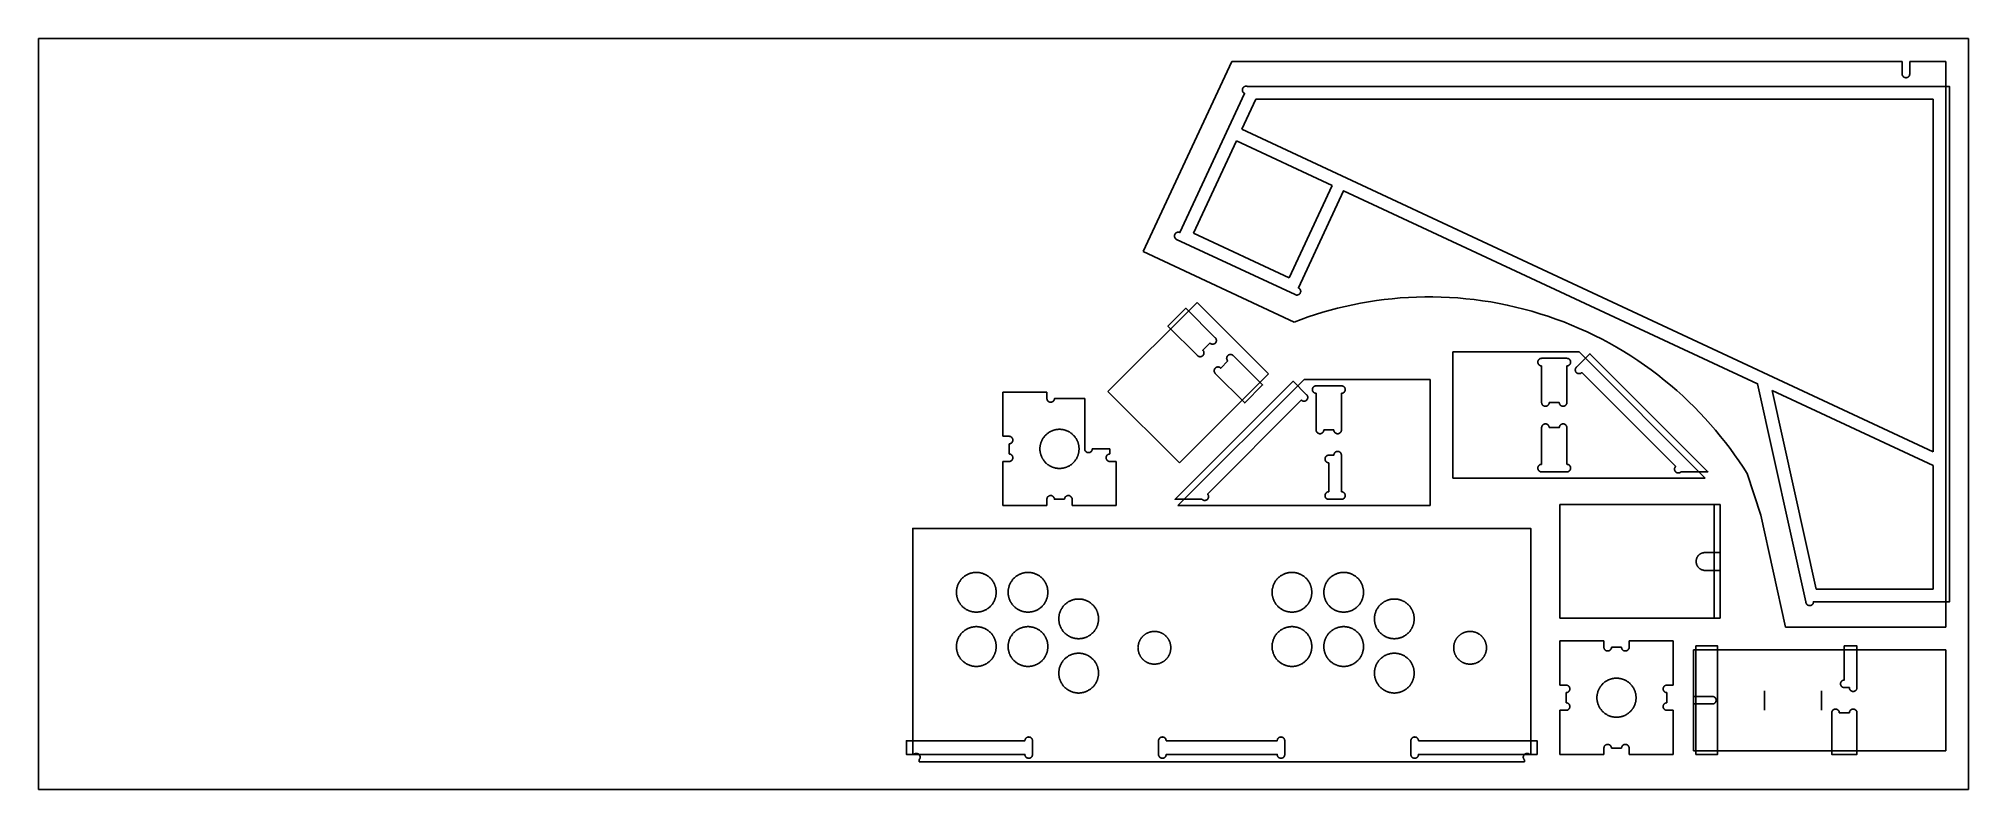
# Model space of a CAD drawing. Header units: millimetres. Extents: x -369 to 1161, y 4890 to 5485.
import ezdxf

# ---------------------------------------------------------------- set-up
doc = ezdxf.new("R2010")
doc.units = ezdxf.units.MM
doc.header["$MEASUREMENT"] = 0
for name, color, linetype, true_color in [('FAB$TOOL-TC$16MM$CUTON-D10TC16', 124, 'Continuous', 0x0ba07e), ('FAB$TOOL-TC$16MM$CUTON-D5TC16', 120, 'Continuous', 0x1de7b9), ('FAB$TOOL-TE$06MM$CUTEXT-D10T6', 1, 'Continuous', 0xff0000), ('FAB$TOOL-TE$06MM$CUTINT-D10T6', 162, 'Continuous', 0x0033cc), ('FAB$TOOL-TE$06MM$POCKET-D5.2-T6', 48, 'Continuous', 0x5d4001), ('FAB$TOOL-TE$06MM$POCKET-D5T6', 6, 'Continuous', 0xff00ff), ('PRO$VOLUMES', 1, 'Continuous', 0xff0000)]:
    doc.layers.add(name, color=color, linetype=linetype, true_color=true_color)

msp = doc.modelspace()

# ---------------------------------------------------------------- linework, layer by layer
at = {"layer": 'FAB$TOOL-TC$16MM$CUTON-D10TC16'}
for points in [[(964.7, 5025.5), (964.7, 5115.5)], [(943.4, 4920.5), (943.4, 5000.5)], [(999.8, 4968), (999.8, 4952.5)], [(1045, 4968), (1045, 4952.5)]]:
    msp.add_lwpolyline(points, dxfattribs=at)
at = {"layer": 'FAB$TOOL-TC$16MM$CUTON-D5TC16'}
for points in [[(959.7, 5025.5), (959.7, 5115.5)], [(962.5, 5000.5), (962.5, 4920.5)]]:
    msp.add_lwpolyline(points, dxfattribs=at)
at = {"layer": 'FAB$TOOL-TE$06MM$CUTEXT-D10T6'}
for points in [[(507.1, 5316), (577.3, 5466.8)], [(577.3, 5466.8), (1108.9, 5466.8)], [(1108.9, 5466.8), (1108.9, 5456.8)], [(1114.9, 5456.8), (1114.9, 5466.8)], [(1114.9, 5466.8), (1143.4, 5466.8)], [(1143.4, 5466.8), (1143.4, 5018.5)], [(1108.9, 5456.8), (1108.9, 5456.7), (1108.9, 5456.7), (1108.9, 5456.6), (1108.9, 5456.5), (1108.9, 5456.5), (1108.9, 5456.4), (1108.9, 5456.3), (1108.9, 5456.3), (1108.9, 5456.2), (1109, 5456.1), (1109, 5456.1), (1109, 5456), (1109, 5455.9), (1109, 5455.8), (1109.1, 5455.8), (1109.1, 5455.7), (1109.1, 5455.6), (1109.2, 5455.6), (1109.2, 5455.5), (1109.2, 5455.4), (1109.3, 5455.4), (1109.3, 5455.3), (1109.3, 5455.2), (1109.4, 5455.2), (1109.4, 5455.1), (1109.5, 5455), (1109.5, 5455), (1109.6, 5454.9), (1109.6, 5454.9), (1109.7, 5454.8), (1109.7, 5454.7), (1109.8, 5454.7), (1109.8, 5454.6), (1109.9, 5454.6), (1109.9, 5454.5), (1110, 5454.5), (1110.1, 5454.4), (1110.1, 5454.4), (1110.2, 5454.3), (1110.2, 5454.3), (1110.3, 5454.3), (1110.4, 5454.2), (1110.4, 5454.2), (1110.5, 5454.2), (1110.6, 5454.1), (1110.6, 5454.1), (1110.7, 5454.1), (1110.8, 5454), (1110.9, 5454), (1110.9, 5454), (1111, 5454), (1111.1, 5453.9), (1111.1, 5453.9), (1111.2, 5453.9), (1111.3, 5453.9), (1111.3, 5453.9), (1111.4, 5453.9), (1111.5, 5453.8), (1111.5, 5453.8), (1111.6, 5453.8), (1111.7, 5453.8), (1111.8, 5453.8), (1111.8, 5453.8), (1111.9, 5453.8), (1112, 5453.8), (1112, 5453.8), (1112.1, 5453.8), (1112.2, 5453.8), (1112.2, 5453.8), (1112.3, 5453.8), (1112.4, 5453.9), (1112.4, 5453.9), (1112.5, 5453.9), (1112.6, 5453.9), (1112.6, 5453.9), (1112.7, 5453.9), (1112.8, 5454), (1112.9, 5454), (1112.9, 5454), (1113, 5454), (1113.1, 5454.1), (1113.1, 5454.1), (1113.2, 5454.1), (1113.3, 5454.2), (1113.3, 5454.2), (1113.4, 5454.2), (1113.5, 5454.3), (1113.5, 5454.3), (1113.6, 5454.3), (1113.7, 5454.4), (1113.7, 5454.4), (1113.8, 5454.5), (1113.8, 5454.5), (1113.9, 5454.6), (1114, 5454.6), (1114, 5454.7), (1114.1, 5454.7), (1114.1, 5454.8), (1114.2, 5454.9), (1114.2, 5454.9), (1114.3, 5455), (1114.3, 5455), (1114.4, 5455.1), (1114.4, 5455.2), (1114.4, 5455.2), (1114.5, 5455.3), (1114.5, 5455.4), (1114.6, 5455.4), (1114.6, 5455.5), (1114.6, 5455.6), (1114.6, 5455.6), (1114.7, 5455.7), (1114.7, 5455.8), (1114.7, 5455.8), (1114.7, 5455.9), (1114.8, 5456), (1114.8, 5456.1), (1114.8, 5456.1), (1114.8, 5456.2), (1114.8, 5456.3), (1114.8, 5456.3), (1114.9, 5456.4), (1114.9, 5456.5), (1114.9, 5456.5), (1114.9, 5456.6), (1114.9, 5456.7), (1114.9, 5456.7), (1114.9, 5456.8)], [(626.8, 5260.2), (507.1, 5316)], [(985.9, 5140.1), (982.7, 5145.1), (979.4, 5150.1), (975.9, 5155), (972.4, 5159.9), (968.7, 5164.8), (964.9, 5169.6), (961, 5174.4), (956.9, 5179.1), (952.8, 5183.7), (948.5, 5188.3), (944.1, 5192.8), (939.5, 5197.3), (934.9, 5201.6), (930.1, 5205.9), (925.3, 5210.1), (920.3, 5214.2), (915.2, 5218.3), (910, 5222.2), (904.7, 5226), (899.3, 5229.7), (893.8, 5233.3), (888.2, 5236.8), (882.5, 5240.2), (876.8, 5243.4), (870.9, 5246.6), (865, 5249.6), (859, 5252.5), (852.9, 5255.2), (846.8, 5257.8), (840.6, 5260.3), (834.3, 5262.6), (828, 5264.8), (821.6, 5266.8), (815.2, 5268.8), (808.8, 5270.5), (802.3, 5272.1), (795.8, 5273.6), (789.3, 5274.9), (782.7, 5276.1), (776.2, 5277.1), (769.6, 5278), (763, 5278.7), (756.5, 5279.3), (749.9, 5279.7), (743.4, 5280), (736.8, 5280.1), (730.3, 5280.1), (723.8, 5280), (717.4, 5279.7), (711, 5279.3), (704.6, 5278.7), (698.3, 5278), (692, 5277.2), (685.7, 5276.2), (679.5, 5275.2), (673.4, 5273.9), (667.3, 5272.6), (661.3, 5271.2), (655.4, 5269.6), (649.5, 5267.9), (643.7, 5266.2), (638, 5264.3), (632.4, 5262.3), (626.8, 5260.2)], [(479.2, 5205.1), (549.9, 5275.8)], [(549.9, 5275.8), (606.5, 5219.2)], [(752.7, 5136.5), (752.7, 5236.5)], [(752.7, 5236.5), (852.7, 5236.5)], [(852.7, 5236.5), (952.7, 5136.5)], [(606.5, 5219.2), (535.8, 5148.5)], [(400.8, 5204.7), (395.8, 5204.7)], [(395.8, 5204.7), (395.8, 5169.7)], [(430.8, 5204.7), (400.8, 5204.7)], [(430.8, 5199.7), (430.8, 5204.7)], [(535.8, 5148.5), (479.2, 5205.1)], [(534.7, 5114.7), (634.7, 5214.7)], [(634.7, 5214.7), (734.7, 5214.7)], [(734.7, 5214.7), (734.7, 5114.7)], [(436.8, 5199.7), (436.8, 5199.6), (436.8, 5199.5), (436.8, 5199.5), (436.8, 5199.4), (436.8, 5199.3), (436.7, 5199.3), (436.7, 5199.2), (436.7, 5199.1), (436.7, 5199.1), (436.7, 5199), (436.7, 5198.9), (436.7, 5198.8), (436.6, 5198.8), (436.6, 5198.7), (436.6, 5198.6), (436.6, 5198.6), (436.5, 5198.5), (436.5, 5198.4), (436.5, 5198.4), (436.4, 5198.3), (436.4, 5198.2), (436.4, 5198.2), (436.3, 5198.1), (436.3, 5198), (436.2, 5198), (436.2, 5197.9), (436.2, 5197.8), (436.1, 5197.8), (436.1, 5197.7), (436, 5197.7), (436, 5197.6), (435.9, 5197.5), (435.8, 5197.5), (435.8, 5197.4), (435.7, 5197.4), (435.7, 5197.3), (435.6, 5197.3), (435.5, 5197.2), (435.5, 5197.2), (435.4, 5197.2), (435.4, 5197.1), (435.3, 5197.1), (435.2, 5197), (435.2, 5197), (435.1, 5197), (435, 5196.9), (434.9, 5196.9), (434.9, 5196.9), (434.8, 5196.9), (434.7, 5196.8), (434.7, 5196.8), (434.6, 5196.8), (434.5, 5196.8), (434.5, 5196.7), (434.4, 5196.7), (434.3, 5196.7), (434.3, 5196.7), (434.2, 5196.7), (434.1, 5196.7), (434, 5196.7), (434, 5196.7), (433.9, 5196.7), (433.8, 5196.7), (433.8, 5196.7), (433.7, 5196.7), (433.6, 5196.7), (433.6, 5196.7), (433.5, 5196.7), (433.4, 5196.7), (433.4, 5196.7), (433.3, 5196.7), (433.2, 5196.7), (433.2, 5196.7), (433.1, 5196.7), (433, 5196.8), (433, 5196.8), (432.9, 5196.8), (432.8, 5196.8), (432.7, 5196.9), (432.7, 5196.9), (432.6, 5196.9), (432.5, 5196.9), (432.5, 5197), (432.4, 5197), (432.3, 5197), (432.3, 5197.1), (432.2, 5197.1), (432.1, 5197.2), (432.1, 5197.2), (432, 5197.2), (431.9, 5197.3), (431.9, 5197.3), (431.8, 5197.4), (431.8, 5197.4), (431.7, 5197.5), (431.7, 5197.5), (431.6, 5197.6), (431.5, 5197.7), (431.5, 5197.7), (431.4, 5197.8), (431.4, 5197.8), (431.4, 5197.9), (431.3, 5198), (431.3, 5198), (431.2, 5198.1), (431.2, 5198.2), (431.1, 5198.2), (431.1, 5198.3), (431.1, 5198.4), (431, 5198.4), (431, 5198.5), (431, 5198.6), (431, 5198.6), (430.9, 5198.7), (430.9, 5198.8), (430.9, 5198.8), (430.9, 5198.9), (430.9, 5199), (430.8, 5199.1), (430.8, 5199.1), (430.8, 5199.2), (430.8, 5199.3), (430.8, 5199.3), (430.8, 5199.4), (430.8, 5199.5), (430.8, 5199.5), (430.8, 5199.6), (430.8, 5199.7)], [(460.8, 5199.7), (436.8, 5199.7)], [(460.8, 5159.7), (460.8, 5199.7)], [(395.8, 5169.7), (400.8, 5169.7)], [(400.8, 5169.7), (400.8, 5169.7), (400.9, 5169.7), (401, 5169.7), (401, 5169.7), (401.1, 5169.7), (401.2, 5169.6), (401.3, 5169.6), (401.3, 5169.6), (401.4, 5169.6), (401.5, 5169.6), (401.5, 5169.6), (401.6, 5169.6), (401.7, 5169.5), (401.7, 5169.5), (401.8, 5169.5), (401.9, 5169.5), (401.9, 5169.4), (402, 5169.4), (402.1, 5169.4), (402.2, 5169.3), (402.2, 5169.3), (402.3, 5169.3), (402.4, 5169.2), (402.4, 5169.2), (402.5, 5169.1), (402.5, 5169.1), (402.6, 5169), (402.7, 5169), (402.7, 5168.9), (402.8, 5168.9), (402.8, 5168.8), (402.9, 5168.8), (403, 5168.7), (403, 5168.7), (403.1, 5168.6), (403.1, 5168.6), (403.2, 5168.5), (403.2, 5168.4), (403.2, 5168.4), (403.3, 5168.3), (403.3, 5168.2), (403.4, 5168.2), (403.4, 5168.1), (403.4, 5168), (403.5, 5168), (403.5, 5167.9), (403.5, 5167.8), (403.6, 5167.8), (403.6, 5167.7), (403.6, 5167.6), (403.6, 5167.6), (403.7, 5167.5), (403.7, 5167.4), (403.7, 5167.4), (403.7, 5167.3), (403.7, 5167.2), (403.7, 5167.1), (403.7, 5167.1), (403.8, 5167), (403.8, 5166.9), (403.8, 5166.9), (403.8, 5166.8), (403.8, 5166.7), (403.8, 5166.7), (403.8, 5166.6), (403.8, 5166.5), (403.8, 5166.5), (403.8, 5166.4), (403.8, 5166.3), (403.7, 5166.3), (403.7, 5166.2), (403.7, 5166.1), (403.7, 5166.1), (403.7, 5166), (403.7, 5165.9), (403.7, 5165.8), (403.6, 5165.8), (403.6, 5165.7), (403.6, 5165.6), (403.6, 5165.6), (403.5, 5165.5), (403.5, 5165.4), (403.5, 5165.4), (403.4, 5165.3), (403.4, 5165.2), (403.4, 5165.2), (403.3, 5165.1), (403.3, 5165), (403.2, 5165), (403.2, 5164.9), (403.2, 5164.8), (403.1, 5164.8), (403.1, 5164.7), (403, 5164.7), (403, 5164.6), (402.9, 5164.5), (402.8, 5164.5), (402.8, 5164.4), (402.7, 5164.4), (402.7, 5164.3), (402.6, 5164.3), (402.5, 5164.2), (402.5, 5164.2), (402.4, 5164.2), (402.4, 5164.1), (402.3, 5164.1), (402.2, 5164), (402.2, 5164), (402.1, 5164), (402, 5163.9), (401.9, 5163.9), (401.9, 5163.9), (401.8, 5163.9), (401.7, 5163.8), (401.7, 5163.8), (401.6, 5163.8), (401.5, 5163.8), (401.5, 5163.7), (401.4, 5163.7), (401.3, 5163.7), (401.3, 5163.7), (401.2, 5163.7), (401.1, 5163.7), (401, 5163.7), (401, 5163.7), (400.9, 5163.7), (400.8, 5163.7), (400.8, 5163.7)], [(400.8, 5163.7), (400.8, 5155.7)], [(466.8, 5159.7), (466.8, 5159.6), (466.8, 5159.5), (466.8, 5159.5), (466.8, 5159.4), (466.8, 5159.3), (466.7, 5159.3), (466.7, 5159.2), (466.7, 5159.1), (466.7, 5159.1), (466.7, 5159), (466.7, 5158.9), (466.7, 5158.8), (466.6, 5158.8), (466.6, 5158.7), (466.6, 5158.6), (466.6, 5158.6), (466.5, 5158.5), (466.5, 5158.4), (466.5, 5158.4), (466.4, 5158.3), (466.4, 5158.2), (466.4, 5158.2), (466.3, 5158.1), (466.3, 5158), (466.2, 5158), (466.2, 5157.9), (466.2, 5157.8), (466.1, 5157.8), (466.1, 5157.7), (466, 5157.7), (466, 5157.6), (465.9, 5157.5), (465.8, 5157.5), (465.8, 5157.4), (465.7, 5157.4), (465.7, 5157.3), (465.6, 5157.3), (465.5, 5157.2), (465.5, 5157.2), (465.4, 5157.2), (465.4, 5157.1), (465.3, 5157.1), (465.2, 5157), (465.2, 5157), (465.1, 5157), (465, 5156.9), (464.9, 5156.9), (464.9, 5156.9), (464.8, 5156.9), (464.7, 5156.8), (464.7, 5156.8), (464.6, 5156.8), (464.5, 5156.8), (464.5, 5156.7), (464.4, 5156.7), (464.3, 5156.7), (464.3, 5156.7), (464.2, 5156.7), (464.1, 5156.7), (464, 5156.7), (464, 5156.7), (463.9, 5156.7), (463.8, 5156.7), (463.8, 5156.7), (463.7, 5156.7), (463.6, 5156.7), (463.6, 5156.7), (463.5, 5156.7), (463.4, 5156.7), (463.4, 5156.7), (463.3, 5156.7), (463.2, 5156.7), (463.2, 5156.7), (463.1, 5156.7), (463, 5156.8), (463, 5156.8), (462.9, 5156.8), (462.8, 5156.8), (462.7, 5156.9), (462.7, 5156.9), (462.6, 5156.9), (462.5, 5156.9), (462.5, 5157), (462.4, 5157), (462.3, 5157), (462.3, 5157.1), (462.2, 5157.1), (462.1, 5157.2), (462.1, 5157.2), (462, 5157.2), (461.9, 5157.3), (461.9, 5157.3), (461.8, 5157.4), (461.8, 5157.4), (461.7, 5157.5), (461.7, 5157.5), (461.6, 5157.6), (461.5, 5157.7), (461.5, 5157.7), (461.4, 5157.8), (461.4, 5157.8), (461.4, 5157.9), (461.3, 5158), (461.3, 5158), (461.2, 5158.1), (461.2, 5158.2), (461.1, 5158.2), (461.1, 5158.3), (461.1, 5158.4), (461, 5158.4), (461, 5158.5), (461, 5158.6), (461, 5158.6), (460.9, 5158.7), (460.9, 5158.8), (460.9, 5158.8), (460.9, 5158.9), (460.9, 5159), (460.8, 5159.1), (460.8, 5159.1), (460.8, 5159.2), (460.8, 5159.3), (460.8, 5159.3), (460.8, 5159.4), (460.8, 5159.5), (460.8, 5159.5), (460.8, 5159.6), (460.8, 5159.7)], [(480.8, 5159.7), (466.8, 5159.7)], [(480.8, 5155.7), (480.8, 5159.7)], [(400.8, 5149.7), (395.8, 5149.7)], [(395.8, 5149.7), (395.8, 5119.7)], [(400.8, 5155.7), (400.8, 5155.7), (400.9, 5155.7), (401, 5155.7), (401, 5155.7), (401.1, 5155.7), (401.2, 5155.6), (401.3, 5155.6), (401.3, 5155.6), (401.4, 5155.6), (401.5, 5155.6), (401.5, 5155.6), (401.6, 5155.6), (401.7, 5155.5), (401.7, 5155.5), (401.8, 5155.5), (401.9, 5155.5), (401.9, 5155.4), (402, 5155.4), (402.1, 5155.4), (402.2, 5155.3), (402.2, 5155.3), (402.3, 5155.3), (402.4, 5155.2), (402.4, 5155.2), (402.5, 5155.1), (402.5, 5155.1), (402.6, 5155), (402.7, 5155), (402.7, 5154.9), (402.8, 5154.9), (402.8, 5154.8), (402.9, 5154.8), (403, 5154.7), (403, 5154.7), (403.1, 5154.6), (403.1, 5154.6), (403.2, 5154.5), (403.2, 5154.4), (403.2, 5154.4), (403.3, 5154.3), (403.3, 5154.2), (403.4, 5154.2), (403.4, 5154.1), (403.4, 5154), (403.5, 5154), (403.5, 5153.9), (403.5, 5153.8), (403.6, 5153.8), (403.6, 5153.7), (403.6, 5153.6), (403.6, 5153.6), (403.7, 5153.5), (403.7, 5153.4), (403.7, 5153.4), (403.7, 5153.3), (403.7, 5153.2), (403.7, 5153.1), (403.7, 5153.1), (403.8, 5153), (403.8, 5152.9), (403.8, 5152.9), (403.8, 5152.8), (403.8, 5152.7), (403.8, 5152.7), (403.8, 5152.6), (403.8, 5152.5), (403.8, 5152.5), (403.8, 5152.4), (403.8, 5152.3), (403.7, 5152.3), (403.7, 5152.2), (403.7, 5152.1), (403.7, 5152.1), (403.7, 5152), (403.7, 5151.9), (403.7, 5151.8), (403.6, 5151.8), (403.6, 5151.7), (403.6, 5151.6), (403.6, 5151.6), (403.5, 5151.5), (403.5, 5151.4), (403.5, 5151.4), (403.4, 5151.3), (403.4, 5151.2), (403.4, 5151.2), (403.3, 5151.1), (403.3, 5151), (403.2, 5151), (403.2, 5150.9), (403.2, 5150.8), (403.1, 5150.8), (403.1, 5150.7), (403, 5150.7), (403, 5150.6), (402.9, 5150.5), (402.8, 5150.5), (402.8, 5150.4), (402.7, 5150.4), (402.7, 5150.3), (402.6, 5150.3), (402.5, 5150.2), (402.5, 5150.2), (402.4, 5150.2), (402.4, 5150.1), (402.3, 5150.1), (402.2, 5150), (402.2, 5150), (402.1, 5150), (402, 5149.9), (401.9, 5149.9), (401.9, 5149.9), (401.8, 5149.9), (401.7, 5149.8), (401.7, 5149.8), (401.6, 5149.8), (401.5, 5149.8), (401.5, 5149.7), (401.4, 5149.7), (401.3, 5149.7), (401.3, 5149.7), (401.2, 5149.7), (401.1, 5149.7), (401, 5149.7), (401, 5149.7), (400.9, 5149.7), (400.8, 5149.7), (400.8, 5149.7)], [(480.8, 5149.7), (480.7, 5149.7), (480.6, 5149.7), (480.6, 5149.7), (480.5, 5149.7), (480.4, 5149.7), (480.4, 5149.7), (480.3, 5149.7), (480.2, 5149.7), (480.2, 5149.7), (480.1, 5149.7), (480, 5149.8), (480, 5149.8), (479.9, 5149.8), (479.8, 5149.8), (479.7, 5149.9), (479.7, 5149.9), (479.6, 5149.9), (479.5, 5149.9), (479.5, 5150), (479.4, 5150), (479.3, 5150), (479.3, 5150.1), (479.2, 5150.1), (479.1, 5150.2), (479.1, 5150.2), (479, 5150.2), (478.9, 5150.3), (478.9, 5150.3), (478.8, 5150.4), (478.8, 5150.4), (478.7, 5150.5), (478.7, 5150.5), (478.6, 5150.6), (478.5, 5150.7), (478.5, 5150.7), (478.4, 5150.8), (478.4, 5150.8), (478.4, 5150.9), (478.3, 5151), (478.3, 5151), (478.2, 5151.1), (478.2, 5151.2), (478.1, 5151.2), (478.1, 5151.3), (478.1, 5151.4), (478, 5151.4), (478, 5151.5), (478, 5151.6), (478, 5151.6), (477.9, 5151.7), (477.9, 5151.8), (477.9, 5151.8), (477.9, 5151.9), (477.9, 5152), (477.8, 5152.1), (477.8, 5152.1), (477.8, 5152.2), (477.8, 5152.3), (477.8, 5152.3), (477.8, 5152.4), (477.8, 5152.5), (477.8, 5152.5), (477.8, 5152.6), (477.8, 5152.7), (477.8, 5152.7), (477.8, 5152.8), (477.8, 5152.9), (477.8, 5152.9), (477.8, 5153), (477.8, 5153.1), (477.8, 5153.1), (477.8, 5153.2), (477.8, 5153.3), (477.9, 5153.4), (477.9, 5153.4), (477.9, 5153.5), (477.9, 5153.6), (477.9, 5153.6), (478, 5153.7), (478, 5153.8), (478, 5153.8), (478, 5153.9), (478.1, 5154), (478.1, 5154), (478.1, 5154.1), (478.2, 5154.2), (478.2, 5154.2), (478.3, 5154.3), (478.3, 5154.4), (478.4, 5154.4), (478.4, 5154.5), (478.4, 5154.6), (478.5, 5154.6), (478.5, 5154.7), (478.6, 5154.7), (478.7, 5154.8), (478.7, 5154.8), (478.8, 5154.9), (478.8, 5154.9), (478.9, 5155), (478.9, 5155), (479, 5155.1), (479.1, 5155.1), (479.1, 5155.2), (479.2, 5155.2), (479.3, 5155.3), (479.3, 5155.3), (479.4, 5155.3), (479.5, 5155.4), (479.5, 5155.4), (479.6, 5155.4), (479.7, 5155.5), (479.7, 5155.5), (479.8, 5155.5), (479.9, 5155.5), (480, 5155.6), (480, 5155.6), (480.1, 5155.6), (480.2, 5155.6), (480.2, 5155.6), (480.3, 5155.6), (480.4, 5155.6), (480.4, 5155.7), (480.5, 5155.7), (480.6, 5155.7), (480.6, 5155.7), (480.7, 5155.7), (480.8, 5155.7)], [(485.8, 5149.7), (480.8, 5149.7)], [(480.8, 5149.7), (480.8, 5149.7)], [(485.8, 5114.7), (485.8, 5149.7)], [(952.7, 5136.5), (752.7, 5136.5)], [(996.9, 5107.1), (985.9, 5140.1)], [(395.8, 5119.7), (395.8, 5114.7)], [(395.8, 5114.7), (430.8, 5114.7)], [(430.8, 5119.7), (430.8, 5119.7), (430.8, 5119.8), (430.8, 5119.9), (430.8, 5119.9), (430.8, 5120), (430.8, 5120.1), (430.8, 5120.1), (430.8, 5120.2), (430.8, 5120.3), (430.9, 5120.4), (430.9, 5120.4), (430.9, 5120.5), (430.9, 5120.6), (430.9, 5120.6), (431, 5120.7), (431, 5120.8), (431, 5120.8), (431, 5120.9), (431.1, 5121), (431.1, 5121), (431.1, 5121.1), (431.2, 5121.2), (431.2, 5121.2), (431.3, 5121.3), (431.3, 5121.4), (431.4, 5121.4), (431.4, 5121.5), (431.4, 5121.6), (431.5, 5121.6), (431.5, 5121.7), (431.6, 5121.7), (431.7, 5121.8), (431.7, 5121.8), (431.8, 5121.9), (431.8, 5121.9), (431.9, 5122), (431.9, 5122), (432, 5122.1), (432.1, 5122.1), (432.1, 5122.2), (432.2, 5122.2), (432.3, 5122.3), (432.3, 5122.3), (432.4, 5122.3), (432.5, 5122.4), (432.5, 5122.4), (432.6, 5122.4), (432.7, 5122.5), (432.7, 5122.5), (432.8, 5122.5), (432.9, 5122.5), (433, 5122.6), (433, 5122.6), (433.1, 5122.6), (433.2, 5122.6), (433.2, 5122.6), (433.3, 5122.6), (433.4, 5122.6), (433.4, 5122.7), (433.5, 5122.7), (433.6, 5122.7), (433.6, 5122.7), (433.7, 5122.7), (433.8, 5122.7), (433.8, 5122.7), (433.9, 5122.7), (434, 5122.7), (434, 5122.7), (434.1, 5122.7), (434.2, 5122.6), (434.3, 5122.6), (434.3, 5122.6), (434.4, 5122.6), (434.5, 5122.6), (434.5, 5122.6), (434.6, 5122.6), (434.7, 5122.5), (434.7, 5122.5), (434.8, 5122.5), (434.9, 5122.5), (434.9, 5122.4), (435, 5122.4), (435.1, 5122.4), (435.2, 5122.3), (435.2, 5122.3), (435.3, 5122.3), (435.4, 5122.2), (435.4, 5122.2), (435.5, 5122.1), (435.5, 5122.1), (435.6, 5122), (435.7, 5122), (435.7, 5121.9), (435.8, 5121.9), (435.8, 5121.8), (435.9, 5121.8), (436, 5121.7), (436, 5121.7), (436.1, 5121.6), (436.1, 5121.6), (436.2, 5121.5), (436.2, 5121.4), (436.2, 5121.4), (436.3, 5121.3), (436.3, 5121.2), (436.4, 5121.2), (436.4, 5121.1), (436.4, 5121), (436.5, 5121), (436.5, 5120.9), (436.5, 5120.8), (436.6, 5120.8), (436.6, 5120.7), (436.6, 5120.6), (436.6, 5120.6), (436.7, 5120.5), (436.7, 5120.4), (436.7, 5120.4), (436.7, 5120.3), (436.7, 5120.2), (436.7, 5120.1), (436.7, 5120.1), (436.8, 5120), (436.8, 5119.9), (436.8, 5119.9), (436.8, 5119.8), (436.8, 5119.7), (436.8, 5119.7)], [(430.8, 5114.7), (430.8, 5119.7)], [(430.8, 5119.7), (430.8, 5119.7)], [(436.8, 5119.7), (444.8, 5119.7)], [(444.8, 5119.7), (444.8, 5119.7), (444.8, 5119.8), (444.8, 5119.9), (444.8, 5119.9), (444.8, 5120), (444.8, 5120.1), (444.8, 5120.1), (444.8, 5120.2), (444.8, 5120.3), (444.9, 5120.4), (444.9, 5120.4), (444.9, 5120.5), (444.9, 5120.6), (444.9, 5120.6), (445, 5120.7), (445, 5120.8), (445, 5120.8), (445, 5120.9), (445.1, 5121), (445.1, 5121), (445.1, 5121.1), (445.2, 5121.2), (445.2, 5121.2), (445.3, 5121.3), (445.3, 5121.4), (445.4, 5121.4), (445.4, 5121.5), (445.4, 5121.6), (445.5, 5121.6), (445.5, 5121.7), (445.6, 5121.7), (445.7, 5121.8), (445.7, 5121.8), (445.8, 5121.9), (445.8, 5121.9), (445.9, 5122), (445.9, 5122), (446, 5122.1), (446.1, 5122.1), (446.1, 5122.2), (446.2, 5122.2), (446.3, 5122.3), (446.3, 5122.3), (446.4, 5122.3), (446.5, 5122.4), (446.5, 5122.4), (446.6, 5122.4), (446.7, 5122.5), (446.7, 5122.5), (446.8, 5122.5), (446.9, 5122.5), (447, 5122.6), (447, 5122.6), (447.1, 5122.6), (447.2, 5122.6), (447.2, 5122.6), (447.3, 5122.6), (447.4, 5122.6), (447.4, 5122.7), (447.5, 5122.7), (447.6, 5122.7), (447.6, 5122.7), (447.7, 5122.7), (447.8, 5122.7), (447.8, 5122.7), (447.9, 5122.7), (448, 5122.7), (448, 5122.7), (448.1, 5122.7), (448.2, 5122.6), (448.3, 5122.6), (448.3, 5122.6), (448.4, 5122.6), (448.5, 5122.6), (448.5, 5122.6), (448.6, 5122.6), (448.7, 5122.5), (448.7, 5122.5), (448.8, 5122.5), (448.9, 5122.5), (448.9, 5122.4), (449, 5122.4), (449.1, 5122.4), (449.2, 5122.3), (449.2, 5122.3), (449.3, 5122.3), (449.4, 5122.2), (449.4, 5122.2), (449.5, 5122.1), (449.5, 5122.1), (449.6, 5122), (449.7, 5122), (449.7, 5121.9), (449.8, 5121.9), (449.8, 5121.8), (449.9, 5121.8), (450, 5121.7), (450, 5121.7), (450.1, 5121.6), (450.1, 5121.6), (450.2, 5121.5), (450.2, 5121.4), (450.2, 5121.4), (450.3, 5121.3), (450.3, 5121.2), (450.4, 5121.2), (450.4, 5121.1), (450.4, 5121), (450.5, 5121), (450.5, 5120.9), (450.5, 5120.8), (450.6, 5120.8), (450.6, 5120.7), (450.6, 5120.6), (450.6, 5120.6), (450.7, 5120.5), (450.7, 5120.4), (450.7, 5120.4), (450.7, 5120.3), (450.7, 5120.2), (450.7, 5120.1), (450.7, 5120.1), (450.8, 5120), (450.8, 5119.9), (450.8, 5119.9), (450.8, 5119.8), (450.8, 5119.7), (450.8, 5119.7)], [(450.8, 5119.7), (450.8, 5114.7)], [(450.8, 5114.7), (480.8, 5114.7)], [(480.8, 5114.7), (485.8, 5114.7)], [(734.7, 5114.7), (534.7, 5114.7)], [(837.4, 5025.5), (837.4, 5115.5)], [(837.4, 5115.5), (964.7, 5115.5)], [(964.7, 5115.5), (964.7, 5077.5)], [(324.4, 4917.5), (324.4, 4917.6), (324.4, 5096.7), (814.4, 5096.7), (814.4, 4917.6), (814.4, 4917.5)], [(1016.5, 5018.5), (996.9, 5107.1)], [(952.6, 5077.5), (952.4, 5077.5), (952.3, 5077.5), (952.1, 5077.5), (952, 5077.5), (951.8, 5077.5), (951.6, 5077.5), (951.5, 5077.4), (951.3, 5077.4), (951.1, 5077.4), (951, 5077.3), (950.8, 5077.3), (950.6, 5077.3), (950.5, 5077.2), (950.3, 5077.1), (950.2, 5077.1), (950, 5077), (949.8, 5077), (949.7, 5076.9), (949.5, 5076.8), (949.3, 5076.7), (949.2, 5076.7), (949, 5076.6), (948.9, 5076.5), (948.7, 5076.4), (948.6, 5076.3), (948.4, 5076.2), (948.3, 5076.1), (948.1, 5075.9), (948, 5075.8), (947.9, 5075.7), (947.7, 5075.6), (947.6, 5075.5), (947.5, 5075.3), (947.3, 5075.2), (947.2, 5075.1), (947.1, 5074.9), (947, 5074.8), (946.9, 5074.6), (946.8, 5074.5), (946.7, 5074.3), (946.6, 5074.2), (946.5, 5074), (946.4, 5073.9), (946.3, 5073.7), (946.2, 5073.5), (946.2, 5073.4), (946.1, 5073.2), (946, 5073.1), (946, 5072.9), (945.9, 5072.7), (945.8, 5072.6), (945.8, 5072.4), (945.8, 5072.2), (945.7, 5072.1), (945.7, 5071.9), (945.6, 5071.7), (945.6, 5071.6), (945.6, 5071.4), (945.6, 5071.3), (945.6, 5071.1), (945.5, 5070.9), (945.5, 5070.8), (945.5, 5070.6), (945.5, 5070.5), (945.5, 5070.3), (945.5, 5070.1), (945.5, 5070), (945.6, 5069.8), (945.6, 5069.7), (945.6, 5069.5), (945.6, 5069.3), (945.6, 5069.2), (945.7, 5069), (945.7, 5068.8), (945.8, 5068.7), (945.8, 5068.5), (945.8, 5068.3), (945.9, 5068.2), (946, 5068), (946, 5067.9), (946.1, 5067.7), (946.2, 5067.5), (946.2, 5067.4), (946.3, 5067.2), (946.4, 5067), (946.5, 5066.9), (946.6, 5066.7), (946.7, 5066.6), (946.8, 5066.4), (946.9, 5066.3), (947, 5066.1), (947.1, 5066), (947.2, 5065.9), (947.3, 5065.7), (947.5, 5065.6), (947.6, 5065.5), (947.7, 5065.3), (947.9, 5065.2), (948, 5065.1), (948.1, 5065), (948.3, 5064.9), (948.4, 5064.7), (948.6, 5064.6), (948.7, 5064.5), (948.9, 5064.4), (949, 5064.3), (949.2, 5064.3), (949.3, 5064.2), (949.5, 5064.1), (949.7, 5064), (949.8, 5063.9), (950, 5063.9), (950.2, 5063.8), (950.3, 5063.8), (950.5, 5063.7), (950.6, 5063.7), (950.8, 5063.6), (951, 5063.6), (951.1, 5063.5), (951.3, 5063.5), (951.5, 5063.5), (951.6, 5063.4), (951.8, 5063.4), (952, 5063.4), (952.1, 5063.4), (952.3, 5063.4), (952.4, 5063.4), (952.6, 5063.4)], [(964.7, 5077.5), (952.6, 5077.5)], [(952.6, 5063.4), (964.7, 5063.4)], [(964.7, 5063.4), (964.7, 5025.5)], [(964.7, 5025.5), (837.4, 5025.5)], [(1143.4, 5018.5), (1016.5, 5018.5)], [(842.4, 5007.5), (837.4, 5007.5)], [(837.4, 5007.5), (837.4, 4972.5)], [(872.4, 5007.5), (842.4, 5007.5)], [(872.4, 5002.5), (872.4, 5007.5)], [(927.4, 5007.5), (892.4, 5007.5)], [(892.4, 5007.5), (892.4, 5002.5)], [(927.4, 5002.5), (927.4, 5007.5)], [(878.4, 5002.5), (878.4, 5002.4), (878.4, 5002.2), (878.4, 5002.1), (878.4, 5002), (878.3, 5001.9), (878.3, 5001.8), (878.3, 5001.7), (878.3, 5001.6), (878.2, 5001.5), (878.2, 5001.4), (878.2, 5001.3), (878.1, 5001.2), (878.1, 5001.2), (878, 5001.1), (878, 5001), (877.9, 5000.9), (877.9, 5000.8), (877.8, 5000.7), (877.8, 5000.6), (877.7, 5000.5), (877.6, 5000.5), (877.6, 5000.4), (877.5, 5000.3), (877.4, 5000.2), (877.3, 5000.2), (877.3, 5000.1), (877.2, 5000), (877.1, 5000), (877, 4999.9), (876.9, 4999.9), (876.8, 4999.8), (876.7, 4999.8), (876.6, 4999.7), (876.5, 4999.7), (876.4, 4999.6), (876.3, 4999.6), (876.2, 4999.6), (876.1, 4999.6), (876, 4999.5), (875.9, 4999.5), (875.8, 4999.5), (875.7, 4999.5), (875.6, 4999.5), (875.5, 4999.5), (875.4, 4999.5), (875.3, 4999.5), (875.2, 4999.5), (875.1, 4999.5), (875, 4999.5), (874.9, 4999.5), (874.8, 4999.5), (874.7, 4999.5), (874.6, 4999.6), (874.5, 4999.6), (874.4, 4999.6), (874.3, 4999.7), (874.2, 4999.7), (874.1, 4999.7), (874, 4999.8), (873.9, 4999.8), (873.8, 4999.9), (873.8, 4999.9), (873.7, 5000), (873.6, 5000.1), (873.5, 5000.1), (873.4, 5000.2), (873.3, 5000.3), (873.3, 5000.3), (873.2, 5000.4), (873.1, 5000.5), (873.1, 5000.6), (873, 5000.6), (872.9, 5000.7), (872.9, 5000.8), (872.8, 5000.9), (872.8, 5001), (872.7, 5001.1), (872.7, 5001.2), (872.6, 5001.3), (872.6, 5001.4), (872.6, 5001.5), (872.5, 5001.6), (872.5, 5001.7), (872.5, 5001.8), (872.4, 5001.9), (872.4, 5002), (872.4, 5002.1), (872.4, 5002.2), (872.4, 5002.3), (872.4, 5002.4), (872.4, 5002.5)], [(886.4, 5002.5), (878.4, 5002.5)], [(892.4, 5002.5), (892.4, 5002.4), (892.4, 5002.2), (892.4, 5002.1), (892.4, 5002), (892.3, 5001.9), (892.3, 5001.8), (892.3, 5001.7), (892.3, 5001.6), (892.2, 5001.5), (892.2, 5001.4), (892.2, 5001.3), (892.1, 5001.2), (892.1, 5001.2), (892, 5001.1), (892, 5001), (891.9, 5000.9), (891.9, 5000.8), (891.8, 5000.7), (891.8, 5000.6), (891.7, 5000.5), (891.6, 5000.5), (891.6, 5000.4), (891.5, 5000.3), (891.4, 5000.2), (891.3, 5000.2), (891.3, 5000.1), (891.2, 5000), (891.1, 5000), (891, 4999.9), (890.9, 4999.9), (890.8, 4999.8), (890.7, 4999.8), (890.6, 4999.7), (890.5, 4999.7), (890.4, 4999.6), (890.4, 4999.6), (890.3, 4999.6), (890.2, 4999.6), (890.1, 4999.5), (890, 4999.5), (889.8, 4999.5), (889.7, 4999.5), (889.6, 4999.5), (889.5, 4999.5), (889.4, 4999.5), (889.3, 4999.5), (889.2, 4999.5), (889.1, 4999.5), (889, 4999.5), (888.9, 4999.5), (888.8, 4999.5), (888.7, 4999.5), (888.6, 4999.6), (888.5, 4999.6), (888.4, 4999.6), (888.3, 4999.6), (888.2, 4999.7), (888.1, 4999.7), (888, 4999.8), (887.9, 4999.8), (887.9, 4999.9), (887.8, 4999.9), (887.7, 5000), (887.6, 5000), (887.5, 5000.1), (887.4, 5000.2), (887.4, 5000.2), (887.3, 5000.3), (887.2, 5000.4), (887.1, 5000.5), (887.1, 5000.5), (887, 5000.6), (886.9, 5000.7), (886.9, 5000.8), (886.8, 5000.9), (886.8, 5001), (886.7, 5001.1), (886.7, 5001.2), (886.6, 5001.2), (886.6, 5001.3), (886.6, 5001.4), (886.5, 5001.5), (886.5, 5001.6), (886.5, 5001.7), (886.4, 5001.8), (886.4, 5001.9), (886.4, 5002), (886.4, 5002.1), (886.4, 5002.2), (886.4, 5002.4), (886.4, 5002.5)], [(892.4, 5002.5), (892.4, 5002.5)], [(927.4, 4972.5), (927.4, 5002.5)], [(943.4, 4963.5), (943.4, 5000.5)], [(943.4, 5000.5), (1143.4, 5000.5)], [(1143.4, 5000.5), (1143.4, 4920.5)], [(837.4, 4972.5), (842.4, 4972.5)], [(842.4, 4972.5), (842.4, 4972.5)], [(842.4, 4972.5), (842.5, 4972.5), (842.6, 4972.4), (842.7, 4972.4), (842.8, 4972.4), (842.9, 4972.4), (843, 4972.4), (843.1, 4972.4), (843.2, 4972.3), (843.3, 4972.3), (843.4, 4972.3), (843.5, 4972.2), (843.6, 4972.2), (843.7, 4972.2), (843.8, 4972.1), (843.9, 4972.1), (844, 4972), (844.1, 4971.9), (844.1, 4971.9), (844.2, 4971.8), (844.3, 4971.8), (844.4, 4971.7), (844.5, 4971.6), (844.5, 4971.5), (844.6, 4971.5), (844.7, 4971.4), (844.7, 4971.3), (844.8, 4971.2), (844.9, 4971.1), (844.9, 4971), (845, 4971), (845, 4970.9), (845.1, 4970.8), (845.1, 4970.7), (845.2, 4970.6), (845.2, 4970.5), (845.2, 4970.4), (845.3, 4970.3), (845.3, 4970.2), (845.3, 4970.1), (845.3, 4970), (845.4, 4969.9), (845.4, 4969.8), (845.4, 4969.7), (845.4, 4969.6), (845.4, 4969.5), (845.4, 4969.3), (845.4, 4969.2), (845.4, 4969.1), (845.4, 4969), (845.3, 4968.9), (845.3, 4968.8), (845.3, 4968.7), (845.3, 4968.6), (845.2, 4968.5), (845.2, 4968.4), (845.2, 4968.3), (845.1, 4968.2), (845.1, 4968.1), (845, 4968), (845, 4968), (844.9, 4967.9), (844.9, 4967.8), (844.8, 4967.7), (844.7, 4967.6), (844.7, 4967.5), (844.6, 4967.4), (844.5, 4967.4), (844.5, 4967.3), (844.4, 4967.2), (844.3, 4967.2), (844.2, 4967.1), (844.1, 4967), (844.1, 4967), (844, 4966.9), (843.9, 4966.9), (843.8, 4966.8), (843.7, 4966.8), (843.6, 4966.7), (843.5, 4966.7), (843.4, 4966.6), (843.3, 4966.6), (843.2, 4966.6), (843.1, 4966.5), (843, 4966.5), (842.9, 4966.5), (842.8, 4966.5), (842.7, 4966.5), (842.6, 4966.5), (842.5, 4966.5), (842.4, 4966.5)], [(842.4, 4966.5), (842.4, 4958.5)], [(842.4, 4958.5), (842.5, 4958.5), (842.6, 4958.4), (842.7, 4958.4), (842.8, 4958.4), (842.9, 4958.4), (843, 4958.4), (843.1, 4958.4), (843.2, 4958.3), (843.3, 4958.3), (843.4, 4958.3), (843.5, 4958.2), (843.6, 4958.2), (843.7, 4958.2), (843.8, 4958.1), (843.9, 4958.1), (844, 4958), (844.1, 4958), (844.1, 4957.9), (844.2, 4957.8), (844.3, 4957.8), (844.4, 4957.7), (844.5, 4957.6), (844.5, 4957.6), (844.6, 4957.5), (844.7, 4957.4), (844.7, 4957.3), (844.8, 4957.2), (844.9, 4957.2), (844.9, 4957.1), (845, 4957), (845, 4956.9), (845.1, 4956.8), (845.1, 4956.7), (845.2, 4956.6), (845.2, 4956.5), (845.2, 4956.4), (845.3, 4956.3), (845.3, 4956.2), (845.3, 4956.1), (845.3, 4956), (845.4, 4955.9), (845.4, 4955.8), (845.4, 4955.7), (845.4, 4955.6), (845.4, 4955.5), (845.4, 4955.4), (845.4, 4955.3), (845.4, 4955.2), (845.4, 4955.1), (845.3, 4955), (845.3, 4954.9), (845.3, 4954.8), (845.3, 4954.7), (845.3, 4954.6), (845.2, 4954.5), (845.2, 4954.4), (845.1, 4954.3), (845.1, 4954.2), (845.1, 4954.1), (845, 4954), (845, 4953.9), (844.9, 4953.8), (844.8, 4953.7), (844.8, 4953.7), (844.7, 4953.6), (844.7, 4953.5), (844.6, 4953.4), (844.5, 4953.3), (844.4, 4953.3), (844.4, 4953.2), (844.3, 4953.1), (844.2, 4953.1), (844.1, 4953), (844, 4952.9), (843.9, 4952.9), (843.9, 4952.8), (843.8, 4952.8), (843.7, 4952.7), (843.6, 4952.7), (843.5, 4952.7), (843.4, 4952.6), (843.3, 4952.6), (843.2, 4952.6), (843.1, 4952.5), (843, 4952.5), (842.9, 4952.5), (842.8, 4952.5), (842.7, 4952.5), (842.6, 4952.5), (842.5, 4952.5), (842.4, 4952.5)], [(922.4, 4966.5), (922.3, 4966.5), (922.2, 4966.5), (922.1, 4966.5), (922, 4966.5), (921.9, 4966.5), (921.8, 4966.5), (921.7, 4966.5), (921.6, 4966.6), (921.5, 4966.6), (921.4, 4966.6), (921.3, 4966.7), (921.2, 4966.7), (921.1, 4966.8), (921, 4966.8), (920.9, 4966.8), (920.8, 4966.9), (920.7, 4967), (920.6, 4967), (920.6, 4967.1), (920.5, 4967.1), (920.4, 4967.2), (920.3, 4967.3), (920.2, 4967.4), (920.2, 4967.4), (920.1, 4967.5), (920, 4967.6), (920, 4967.7), (919.9, 4967.8), (919.9, 4967.8), (919.8, 4967.9), (919.8, 4968), (919.7, 4968.1), (919.7, 4968.2), (919.6, 4968.3), (919.6, 4968.4), (919.5, 4968.5), (919.5, 4968.6), (919.5, 4968.7), (919.5, 4968.8), (919.4, 4968.9), (919.4, 4969), (919.4, 4969.1), (919.4, 4969.2), (919.4, 4969.3), (919.4, 4969.4), (919.4, 4969.5), (919.4, 4969.6), (919.4, 4969.7), (919.4, 4969.8), (919.4, 4969.9), (919.4, 4970), (919.5, 4970.1), (919.5, 4970.2), (919.5, 4970.3), (919.5, 4970.4), (919.6, 4970.5), (919.6, 4970.6), (919.7, 4970.7), (919.7, 4970.8), (919.8, 4970.9), (919.8, 4971), (919.9, 4971.1), (919.9, 4971.2), (920, 4971.2), (920, 4971.3), (920.1, 4971.4), (920.2, 4971.5), (920.2, 4971.6), (920.3, 4971.6), (920.4, 4971.7), (920.5, 4971.8), (920.6, 4971.8), (920.6, 4971.9), (920.7, 4972), (920.8, 4972), (920.9, 4972.1), (921, 4972.1), (921.1, 4972.2), (921.2, 4972.2), (921.3, 4972.2), (921.4, 4972.3), (921.5, 4972.3), (921.6, 4972.3), (921.7, 4972.4), (921.8, 4972.4), (921.9, 4972.4), (922, 4972.4), (922.1, 4972.4), (922.2, 4972.4), (922.3, 4972.5), (922.4, 4972.5)], [(922.4, 4952.5), (922.3, 4952.5), (922.2, 4952.5), (922.1, 4952.5), (922, 4952.5), (921.9, 4952.5), (921.8, 4952.5), (921.7, 4952.5), (921.6, 4952.6), (921.5, 4952.6), (921.4, 4952.6), (921.3, 4952.7), (921.2, 4952.7), (921.1, 4952.8), (921, 4952.8), (920.9, 4952.9), (920.8, 4952.9), (920.7, 4953), (920.6, 4953), (920.5, 4953.1), (920.5, 4953.2), (920.4, 4953.2), (920.3, 4953.3), (920.2, 4953.4), (920.2, 4953.4), (920.1, 4953.5), (920, 4953.6), (920, 4953.7), (919.9, 4953.8), (919.8, 4953.9), (919.8, 4954), (919.7, 4954), (919.7, 4954.1), (919.6, 4954.2), (919.6, 4954.3), (919.6, 4954.4), (919.5, 4954.5), (919.5, 4954.6), (919.5, 4954.7), (919.5, 4954.8), (919.4, 4954.9), (919.4, 4955), (919.4, 4955.1), (919.4, 4955.2), (919.4, 4955.3), (919.4, 4955.5), (919.4, 4955.6), (919.4, 4955.7), (919.4, 4955.8), (919.4, 4955.9), (919.4, 4956), (919.5, 4956.1), (919.5, 4956.2), (919.5, 4956.3), (919.5, 4956.4), (919.6, 4956.5), (919.6, 4956.6), (919.6, 4956.7), (919.7, 4956.8), (919.7, 4956.9), (919.8, 4957), (919.8, 4957), (919.9, 4957.1), (920, 4957.2), (920, 4957.3), (920.1, 4957.4), (920.2, 4957.5), (920.2, 4957.5), (920.3, 4957.6), (920.4, 4957.7), (920.5, 4957.8), (920.5, 4957.8), (920.6, 4957.9), (920.7, 4957.9), (920.8, 4958), (920.9, 4958.1), (921, 4958.1), (921.1, 4958.2), (921.2, 4958.2), (921.3, 4958.2), (921.4, 4958.3), (921.5, 4958.3), (921.6, 4958.3), (921.7, 4958.4), (921.8, 4958.4), (921.9, 4958.4), (922, 4958.4), (922.1, 4958.4), (922.2, 4958.4), (922.3, 4958.5), (922.4, 4958.5)], [(922.4, 4972.5), (927.4, 4972.5)], [(922.4, 4958.5), (922.4, 4966.5)], [(958.4, 4963.5), (943.4, 4963.5)], [(943.4, 4920.5), (943.4, 4957.5)], [(943.4, 4957.5), (958.4, 4957.5)], [(958.4, 4957.5), (958.5, 4957.5), (958.5, 4957.5), (958.6, 4957.5), (958.7, 4957.5), (958.7, 4957.5), (958.8, 4957.5), (958.9, 4957.5), (958.9, 4957.5), (959, 4957.5), (959.1, 4957.5), (959.1, 4957.6), (959.2, 4957.6), (959.3, 4957.6), (959.4, 4957.6), (959.4, 4957.6), (959.5, 4957.7), (959.6, 4957.7), (959.6, 4957.7), (959.7, 4957.8), (959.8, 4957.8), (959.8, 4957.8), (959.9, 4957.9), (960, 4957.9), (960, 4957.9), (960.1, 4958), (960.2, 4958), (960.2, 4958.1), (960.3, 4958.1), (960.3, 4958.2), (960.4, 4958.2), (960.5, 4958.3), (960.5, 4958.3), (960.6, 4958.4), (960.6, 4958.4), (960.7, 4958.5), (960.7, 4958.6), (960.8, 4958.6), (960.8, 4958.7), (960.9, 4958.7), (960.9, 4958.8), (960.9, 4958.9), (961, 4958.9), (961, 4959), (961.1, 4959.1), (961.1, 4959.1), (961.1, 4959.2), (961.1, 4959.3), (961.2, 4959.4), (961.2, 4959.4), (961.2, 4959.5), (961.2, 4959.6), (961.3, 4959.6), (961.3, 4959.7), (961.3, 4959.8), (961.3, 4959.8), (961.3, 4959.9), (961.3, 4960), (961.4, 4960), (961.4, 4960.1), (961.4, 4960.2), (961.4, 4960.3), (961.4, 4960.3), (961.4, 4960.4), (961.4, 4960.5), (961.4, 4960.5), (961.4, 4960.6), (961.4, 4960.7), (961.4, 4960.7), (961.4, 4960.8), (961.4, 4960.9), (961.3, 4960.9), (961.3, 4961), (961.3, 4961.1), (961.3, 4961.1), (961.3, 4961.2), (961.3, 4961.3), (961.2, 4961.4), (961.2, 4961.4), (961.2, 4961.5), (961.2, 4961.6), (961.1, 4961.6), (961.1, 4961.7), (961.1, 4961.8), (961.1, 4961.8), (961, 4961.9), (961, 4962), (960.9, 4962), (960.9, 4962.1), (960.9, 4962.2), (960.8, 4962.2), (960.8, 4962.3), (960.7, 4962.3), (960.7, 4962.4), (960.6, 4962.5), (960.6, 4962.5), (960.5, 4962.6), (960.5, 4962.6), (960.4, 4962.7), (960.3, 4962.7), (960.3, 4962.8), (960.2, 4962.8), (960.2, 4962.9), (960.1, 4962.9), (960, 4963), (960, 4963), (959.9, 4963), (959.8, 4963.1), (959.8, 4963.1), (959.7, 4963.2), (959.6, 4963.2), (959.6, 4963.2), (959.5, 4963.2), (959.4, 4963.3), (959.4, 4963.3), (959.3, 4963.3), (959.2, 4963.3), (959.1, 4963.4), (959.1, 4963.4), (959, 4963.4), (958.9, 4963.4), (958.9, 4963.4), (958.8, 4963.4), (958.7, 4963.4), (958.7, 4963.4), (958.6, 4963.4), (958.5, 4963.5), (958.5, 4963.5), (958.4, 4963.5)], [(842.4, 4952.5), (837.4, 4952.5)], [(837.4, 4952.5), (837.4, 4922.5)], [(927.4, 4952.5), (922.4, 4952.5)], [(927.4, 4917.5), (927.4, 4952.5)], [(325.1, 4917.5), (324.4, 4917.5)], [(329.4, 4913.2), (329.5, 4913.3), (329.5, 4913.4), (329.6, 4913.4), (329.7, 4913.5), (329.7, 4913.6), (329.8, 4913.7), (329.8, 4913.8), (329.9, 4913.9), (329.9, 4914), (330, 4914.1), (330, 4914.1), (330.1, 4914.2), (330.1, 4914.3), (330.1, 4914.4), (330.2, 4914.5), (330.2, 4914.6), (330.2, 4914.7), (330.2, 4914.8), (330.2, 4914.9), (330.3, 4915), (330.3, 4915.2), (330.3, 4915.3), (330.3, 4915.4), (330.3, 4915.5), (330.3, 4915.6), (330.2, 4915.7), (330.2, 4915.8), (330.2, 4915.9), (330.2, 4916), (330.2, 4916.1), (330.1, 4916.2), (330.1, 4916.3), (330.1, 4916.4), (330, 4916.5), (330, 4916.6), (330, 4916.7), (329.9, 4916.8), (329.9, 4916.8), (329.8, 4916.9), (329.7, 4917), (329.7, 4917.1), (329.6, 4917.2), (329.6, 4917.3), (329.5, 4917.3), (329.4, 4917.4), (329.3, 4917.5), (329.3, 4917.6), (329.2, 4917.6), (329.1, 4917.7), (329, 4917.8), (328.9, 4917.8), (328.9, 4917.9), (328.8, 4917.9), (328.7, 4918), (328.6, 4918), (328.5, 4918.1), (328.4, 4918.1), (328.3, 4918.1), (328.2, 4918.2), (328.1, 4918.2), (328, 4918.2), (327.9, 4918.3), (327.8, 4918.3), (327.7, 4918.3), (327.6, 4918.3), (327.5, 4918.3), (327.4, 4918.3), (327.3, 4918.3), (327.2, 4918.3), (327.1, 4918.3), (327, 4918.3), (326.9, 4918.3), (326.8, 4918.3), (326.7, 4918.3), (326.6, 4918.3), (326.5, 4918.2), (326.4, 4918.2), (326.3, 4918.2), (326.2, 4918.1), (326.1, 4918.1), (326, 4918), (325.9, 4918), (325.8, 4918), (325.7, 4917.9), (325.6, 4917.8), (325.5, 4917.8), (325.5, 4917.7), (325.4, 4917.7), (325.3, 4917.6), (325.2, 4917.5), (325.1, 4917.5)], [(329.4, 4911.6), (329.4, 4913.2)], [(809.4, 4911.6), (329.4, 4911.6)], [(813.6, 4917.5), (813.6, 4917.5), (813.5, 4917.6), (813.4, 4917.7), (813.3, 4917.7), (813.2, 4917.8), (813.1, 4917.8), (813.1, 4917.9), (813, 4918), (812.9, 4918), (812.8, 4918), (812.7, 4918.1), (812.6, 4918.1), (812.5, 4918.2), (812.4, 4918.2), (812.3, 4918.2), (812.2, 4918.3), (812.1, 4918.3), (812, 4918.3), (811.9, 4918.3), (811.8, 4918.3), (811.7, 4918.3), (811.6, 4918.3), (811.5, 4918.3), (811.4, 4918.3), (811.3, 4918.3), (811.2, 4918.3), (811.1, 4918.3), (811, 4918.3), (810.9, 4918.3), (810.8, 4918.2), (810.7, 4918.2), (810.6, 4918.2), (810.5, 4918.1), (810.4, 4918.1), (810.3, 4918.1), (810.2, 4918), (810.1, 4918), (810, 4917.9), (809.9, 4917.9), (809.8, 4917.8), (809.7, 4917.8), (809.7, 4917.7), (809.6, 4917.6), (809.5, 4917.6), (809.4, 4917.5), (809.3, 4917.4), (809.3, 4917.3), (809.2, 4917.3), (809.1, 4917.2), (809.1, 4917.1), (809, 4917), (809, 4916.9), (808.9, 4916.8), (808.9, 4916.8), (808.8, 4916.7), (808.8, 4916.6), (808.7, 4916.5), (808.7, 4916.4), (808.7, 4916.3), (808.6, 4916.2), (808.6, 4916.1), (808.6, 4916), (808.6, 4915.9), (808.5, 4915.8), (808.5, 4915.7), (808.5, 4915.6), (808.5, 4915.5), (808.5, 4915.4), (808.5, 4915.3), (808.5, 4915.2), (808.5, 4915), (808.5, 4914.9), (808.5, 4914.8), (808.6, 4914.7), (808.6, 4914.6), (808.6, 4914.5), (808.6, 4914.4), (808.7, 4914.3), (808.7, 4914.2), (808.8, 4914.1), (808.8, 4914.1), (808.8, 4914), (808.9, 4913.9), (808.9, 4913.8), (809, 4913.7), (809.1, 4913.6), (809.1, 4913.5), (809.2, 4913.4), (809.2, 4913.4), (809.3, 4913.3), (809.4, 4913.2)], [(809.4, 4913.2), (809.4, 4911.6)], [(814.4, 4917.5), (813.6, 4917.5)], [(837.4, 4922.5), (837.4, 4917.5)], [(837.4, 4917.5), (872.4, 4917.5)], [(872.4, 4922.5), (872.4, 4922.6), (872.4, 4922.7), (872.4, 4922.8), (872.4, 4922.9), (872.4, 4923), (872.5, 4923.1), (872.5, 4923.2), (872.5, 4923.3), (872.5, 4923.4), (872.6, 4923.5), (872.6, 4923.6), (872.6, 4923.7), (872.7, 4923.8), (872.7, 4923.9), (872.8, 4924), (872.8, 4924), (872.9, 4924.1), (873, 4924.2), (873, 4924.3), (873.1, 4924.4), (873.2, 4924.5), (873.2, 4924.5), (873.3, 4924.6), (873.4, 4924.7), (873.5, 4924.8), (873.5, 4924.8), (873.6, 4924.9), (873.7, 4924.9), (873.8, 4925), (873.9, 4925.1), (874, 4925.1), (874.1, 4925.2), (874.2, 4925.2), (874.3, 4925.2), (874.4, 4925.3), (874.5, 4925.3), (874.6, 4925.3), (874.7, 4925.4), (874.8, 4925.4), (874.9, 4925.4), (875, 4925.4), (875.1, 4925.4), (875.2, 4925.4), (875.3, 4925.5), (875.4, 4925.5), (875.5, 4925.5), (875.6, 4925.4), (875.7, 4925.4), (875.8, 4925.4), (875.9, 4925.4), (876, 4925.4), (876.1, 4925.4), (876.2, 4925.3), (876.3, 4925.3), (876.4, 4925.3), (876.5, 4925.2), (876.6, 4925.2), (876.7, 4925.2), (876.8, 4925.1), (876.9, 4925.1), (877, 4925), (877.1, 4924.9), (877.1, 4924.9), (877.2, 4924.8), (877.3, 4924.8), (877.4, 4924.7), (877.5, 4924.6), (877.5, 4924.5), (877.6, 4924.5), (877.7, 4924.4), (877.7, 4924.3), (877.8, 4924.2), (877.9, 4924.1), (877.9, 4924), (878, 4924), (878, 4923.9), (878.1, 4923.8), (878.1, 4923.7), (878.2, 4923.6), (878.2, 4923.5), (878.2, 4923.4), (878.3, 4923.3), (878.3, 4923.2), (878.3, 4923.1), (878.3, 4923), (878.4, 4922.9), (878.4, 4922.8), (878.4, 4922.7), (878.4, 4922.6), (878.4, 4922.5)], [(872.4, 4917.5), (872.4, 4922.5)], [(878.4, 4922.5), (886.4, 4922.5)], [(886.4, 4922.5), (886.4, 4922.6), (886.4, 4922.7), (886.4, 4922.8), (886.4, 4922.9), (886.4, 4923), (886.4, 4923.1), (886.5, 4923.2), (886.5, 4923.3), (886.5, 4923.4), (886.6, 4923.5), (886.6, 4923.6), (886.6, 4923.7), (886.7, 4923.8), (886.7, 4923.9), (886.8, 4923.9), (886.8, 4924), (886.9, 4924.1), (886.9, 4924.2), (887, 4924.3), (887.1, 4924.4), (887.1, 4924.4), (887.2, 4924.5), (887.3, 4924.6), (887.4, 4924.7), (887.4, 4924.7), (887.5, 4924.8), (887.6, 4924.9), (887.7, 4924.9), (887.8, 4925), (887.9, 4925), (888, 4925.1), (888, 4925.1), (888.1, 4925.2), (888.2, 4925.2), (888.3, 4925.3), (888.4, 4925.3), (888.5, 4925.3), (888.6, 4925.4), (888.7, 4925.4), (888.8, 4925.4), (888.9, 4925.4), (889, 4925.4), (889.1, 4925.4), (889.2, 4925.5), (889.3, 4925.5), (889.4, 4925.5), (889.5, 4925.5), (889.7, 4925.4), (889.8, 4925.4), (889.9, 4925.4), (890, 4925.4), (890.1, 4925.4), (890.2, 4925.4), (890.3, 4925.3), (890.4, 4925.3), (890.5, 4925.3), (890.6, 4925.2), (890.6, 4925.2), (890.7, 4925.1), (890.8, 4925.1), (890.9, 4925), (891, 4925), (891.1, 4924.9), (891.2, 4924.9), (891.3, 4924.8), (891.3, 4924.7), (891.4, 4924.7), (891.5, 4924.6), (891.6, 4924.5), (891.6, 4924.4), (891.7, 4924.4), (891.8, 4924.3), (891.8, 4924.2), (891.9, 4924.1), (891.9, 4924), (892, 4923.9), (892, 4923.8), (892.1, 4923.7), (892.1, 4923.7), (892.2, 4923.6), (892.2, 4923.5), (892.2, 4923.4), (892.3, 4923.3), (892.3, 4923.2), (892.3, 4923.1), (892.3, 4923), (892.4, 4922.9), (892.4, 4922.8), (892.4, 4922.6), (892.4, 4922.5), (892.4, 4922.4)], [(892.4, 4922.4), (892.4, 4917.5)], [(892.4, 4917.5), (922.4, 4917.5)], [(922.4, 4917.5), (927.4, 4917.5)], [(1143.4, 4920.5), (943.4, 4920.5)]]:
    msp.add_lwpolyline(points, dxfattribs=at)
at = {"layer": 'FAB$TOOL-TE$06MM$CUTINT-D10T6'}
for points in [[(440.8, 5175.2), (441.1, 5175.2), (441.5, 5175.2), (441.8, 5175.1), (442.2, 5175.1), (442.5, 5175.1), (442.9, 5175), (443.2, 5175), (443.6, 5174.9), (444, 5174.8), (444.3, 5174.8), (444.7, 5174.7), (445, 5174.6), (445.4, 5174.5), (445.8, 5174.3), (446.1, 5174.2), (446.5, 5174.1), (446.8, 5173.9), (447.2, 5173.8), (447.5, 5173.6), (447.9, 5173.4), (448.2, 5173.3), (448.6, 5173.1), (448.9, 5172.9), (449.3, 5172.6), (449.6, 5172.4), (449.9, 5172.2), (450.2, 5172), (450.5, 5171.7), (450.9, 5171.4), (451.2, 5171.2), (451.4, 5170.9), (451.7, 5170.6), (452, 5170.3), (452.3, 5170), (452.6, 5169.7), (452.8, 5169.4), (453.1, 5169.1), (453.3, 5168.8), (453.5, 5168.5), (453.7, 5168.2), (454, 5167.8), (454.2, 5167.5), (454.4, 5167.1), (454.5, 5166.8), (454.7, 5166.4), (454.9, 5166.1), (455, 5165.7), (455.2, 5165.4), (455.3, 5165), (455.5, 5164.7), (455.6, 5164.3), (455.7, 5163.9), (455.8, 5163.6), (455.9, 5163.2), (455.9, 5162.9), (456, 5162.5), (456.1, 5162.1), (456.1, 5161.8), (456.2, 5161.4), (456.2, 5161.1), (456.2, 5160.7), (456.3, 5160.4), (456.3, 5160), (456.3, 5159.7), (456.3, 5159.3), (456.3, 5159), (456.2, 5158.6), (456.2, 5158.3), (456.2, 5157.9), (456.1, 5157.6), (456.1, 5157.2), (456, 5156.8), (455.9, 5156.5), (455.9, 5156.1), (455.8, 5155.8), (455.7, 5155.4), (455.6, 5155), (455.5, 5154.7), (455.3, 5154.3), (455.2, 5154), (455, 5153.6), (454.9, 5153.3), (454.7, 5152.9), (454.5, 5152.6), (454.4, 5152.2), (454.2, 5151.9), (454, 5151.5), (453.7, 5151.2), (453.5, 5150.9), (453.3, 5150.5), (453.1, 5150.2), (452.8, 5149.9), (452.6, 5149.6), (452.3, 5149.3), (452, 5149), (451.7, 5148.7), (451.4, 5148.4), (451.2, 5148.2), (450.9, 5147.9), (450.5, 5147.6), (450.2, 5147.4), (449.9, 5147.1), (449.6, 5146.9), (449.3, 5146.7), (448.9, 5146.5), (448.6, 5146.3), (448.2, 5146.1), (447.9, 5145.9), (447.5, 5145.7), (447.2, 5145.6), (446.8, 5145.4), (446.5, 5145.3), (446.1, 5145.1), (445.8, 5145), (445.4, 5144.9), (445, 5144.8), (444.7, 5144.7), (444.3, 5144.6), (444, 5144.5), (443.6, 5144.4), (443.2, 5144.4), (442.9, 5144.3), (442.5, 5144.3), (442.2, 5144.2), (441.8, 5144.2), (441.5, 5144.2), (441.1, 5144.2), (440.8, 5144.2), (440.4, 5144.2), (440.1, 5144.2), (439.7, 5144.2), (439.4, 5144.2), (439, 5144.3), (438.7, 5144.3), (438.3, 5144.4), (438, 5144.4), (437.6, 5144.5), (437.2, 5144.6), (436.9, 5144.7), (436.5, 5144.8), (436.1, 5144.9), (435.8, 5145), (435.4, 5145.1), (435.1, 5145.3), (434.7, 5145.4), (434.4, 5145.6), (434, 5145.7), (433.7, 5145.9), (433.3, 5146.1), (433, 5146.3), (432.6, 5146.5), (432.3, 5146.7), (432, 5146.9), (431.6, 5147.1), (431.3, 5147.4), (431, 5147.6), (430.7, 5147.9), (430.4, 5148.2), (430.1, 5148.4), (429.8, 5148.7), (429.5, 5149), (429.3, 5149.3), (429, 5149.6), (428.7, 5149.9), (428.5, 5150.2), (428.3, 5150.5), (428, 5150.9), (427.8, 5151.2), (427.6, 5151.5), (427.4, 5151.9), (427.2, 5152.2), (427, 5152.6), (426.8, 5152.9), (426.7, 5153.3), (426.5, 5153.6), (426.4, 5154), (426.2, 5154.3), (426.1, 5154.7), (426, 5155), (425.9, 5155.4), (425.8, 5155.8), (425.7, 5156.1), (425.6, 5156.5), (425.5, 5156.8), (425.5, 5157.2), (425.4, 5157.6), (425.4, 5157.9), (425.3, 5158.3), (425.3, 5158.6), (425.3, 5159), (425.3, 5159.3), (425.3, 5159.7), (425.3, 5160), (425.3, 5160.4), (425.3, 5160.7), (425.3, 5161.1), (425.4, 5161.4), (425.4, 5161.8), (425.5, 5162.1), (425.5, 5162.5), (425.6, 5162.9), (425.7, 5163.2), (425.8, 5163.6), (425.9, 5163.9), (426, 5164.3), (426.1, 5164.7), (426.2, 5165), (426.4, 5165.4), (426.5, 5165.7), (426.7, 5166.1), (426.8, 5166.4), (427, 5166.8), (427.2, 5167.1), (427.4, 5167.5), (427.6, 5167.8), (427.8, 5168.2), (428, 5168.5), (428.3, 5168.8), (428.5, 5169.1), (428.7, 5169.4), (429, 5169.7), (429.3, 5170), (429.5, 5170.3), (429.8, 5170.6), (430.1, 5170.9), (430.4, 5171.2), (430.7, 5171.4), (431, 5171.7), (431.3, 5172), (431.6, 5172.2), (432, 5172.4), (432.3, 5172.6), (432.6, 5172.9), (433, 5173.1), (433.3, 5173.3), (433.7, 5173.4), (434, 5173.6), (434.4, 5173.8), (434.7, 5173.9), (435.1, 5174.1), (435.4, 5174.2), (435.8, 5174.3), (436.1, 5174.5), (436.5, 5174.6), (436.9, 5174.7), (437.2, 5174.8), (437.6, 5174.8), (438, 5174.9), (438.3, 5175), (438.7, 5175), (439, 5175.1), (439.4, 5175.1), (439.7, 5175.1), (440.1, 5175.2), (440.4, 5175.2)], [(359.1, 5046), (359.1, 5046.4), (359.1, 5046.7), (359.1, 5047.1), (359.1, 5047.4), (359.2, 5047.8), (359.2, 5048.2), (359.3, 5048.5), (359.3, 5048.9), (359.4, 5049.3), (359.5, 5049.6), (359.6, 5050), (359.7, 5050.4), (359.8, 5050.7), (359.9, 5051.1), (360, 5051.5), (360.2, 5051.8), (360.3, 5052.2), (360.5, 5052.5), (360.7, 5052.9), (360.8, 5053.3), (361, 5053.6), (361.2, 5054), (361.4, 5054.3), (361.7, 5054.6), (361.9, 5055), (362.1, 5055.3), (362.4, 5055.6), (362.6, 5056), (362.9, 5056.3), (363.1, 5056.6), (363.4, 5056.9), (363.7, 5057.2), (364, 5057.4), (364.3, 5057.7), (364.6, 5058), (364.9, 5058.3), (365.2, 5058.5), (365.5, 5058.7), (365.9, 5059), (366.2, 5059.2), (366.6, 5059.4), (366.9, 5059.6), (367.2, 5059.8), (367.6, 5060), (368, 5060.2), (368.3, 5060.4), (368.7, 5060.5), (369, 5060.7), (369.4, 5060.8), (369.8, 5060.9), (370.1, 5061.1), (370.5, 5061.2), (370.9, 5061.3), (371.2, 5061.4), (371.6, 5061.4), (372, 5061.5), (372.3, 5061.6), (372.7, 5061.6), (373.1, 5061.7), (373.4, 5061.7), (373.8, 5061.7), (374.1, 5061.8), (374.5, 5061.8), (374.8, 5061.8), (375.2, 5061.8), (375.5, 5061.8), (375.9, 5061.7), (376.2, 5061.7), (376.6, 5061.7), (377, 5061.6), (377.3, 5061.6), (377.7, 5061.5), (378.1, 5061.4), (378.4, 5061.4), (378.8, 5061.3), (379.2, 5061.2), (379.5, 5061.1), (379.9, 5060.9), (380.3, 5060.8), (380.6, 5060.7), (381, 5060.5), (381.4, 5060.4), (381.7, 5060.2), (382.1, 5060), (382.4, 5059.8), (382.8, 5059.6), (383.1, 5059.4), (383.5, 5059.2), (383.8, 5059), (384.1, 5058.7), (384.4, 5058.5), (384.8, 5058.3), (385.1, 5058), (385.4, 5057.7), (385.7, 5057.4), (386, 5057.2), (386.3, 5056.9), (386.5, 5056.6), (386.8, 5056.3), (387.1, 5056), (387.3, 5055.6), (387.6, 5055.3), (387.8, 5055), (388, 5054.6), (388.2, 5054.3), (388.4, 5054), (388.6, 5053.6), (388.8, 5053.3), (389, 5052.9), (389.2, 5052.5), (389.3, 5052.2), (389.5, 5051.8), (389.6, 5051.5), (389.7, 5051.1), (389.9, 5050.7), (390, 5050.4), (390.1, 5050), (390.2, 5049.6), (390.2, 5049.3), (390.3, 5048.9), (390.4, 5048.5), (390.4, 5048.2), (390.5, 5047.8), (390.5, 5047.4), (390.5, 5047.1), (390.6, 5046.7), (390.6, 5046.4), (390.6, 5046), (390.6, 5045.7), (390.6, 5045.3), (390.5, 5045), (390.5, 5044.6), (390.5, 5044.3), (390.4, 5043.9), (390.4, 5043.5), (390.3, 5043.2), (390.2, 5042.8), (390.2, 5042.4), (390.1, 5042.1), (390, 5041.7), (389.9, 5041.3), (389.7, 5041), (389.6, 5040.6), (389.5, 5040.2), (389.3, 5039.9), (389.2, 5039.5), (389, 5039.1), (388.8, 5038.8), (388.6, 5038.4), (388.4, 5038.1), (388.2, 5037.7), (388, 5037.4), (387.8, 5037.1), (387.6, 5036.7), (387.3, 5036.4), (387.1, 5036.1), (386.8, 5035.8), (386.5, 5035.5), (386.3, 5035.2), (386, 5034.9), (385.7, 5034.6), (385.4, 5034.3), (385.1, 5034.1), (384.8, 5033.8), (384.4, 5033.5), (384.1, 5033.3), (383.8, 5033.1), (383.5, 5032.8), (383.1, 5032.6), (382.8, 5032.4), (382.4, 5032.2), (382.1, 5032), (381.7, 5031.9), (381.4, 5031.7), (381, 5031.5), (380.6, 5031.4), (380.3, 5031.2), (379.9, 5031.1), (379.5, 5031), (379.2, 5030.9), (378.8, 5030.8), (378.4, 5030.7), (378.1, 5030.6), (377.7, 5030.5), (377.3, 5030.5), (377, 5030.4), (376.6, 5030.4), (376.2, 5030.3), (375.9, 5030.3), (375.5, 5030.3), (375.2, 5030.3), (374.8, 5030.3), (374.5, 5030.3), (374.1, 5030.3), (373.8, 5030.3), (373.4, 5030.3), (373.1, 5030.4), (372.7, 5030.4), (372.3, 5030.5), (372, 5030.5), (371.6, 5030.6), (371.2, 5030.7), (370.9, 5030.8), (370.5, 5030.9), (370.1, 5031), (369.8, 5031.1), (369.4, 5031.2), (369, 5031.4), (368.7, 5031.5), (368.3, 5031.7), (368, 5031.9), (367.6, 5032), (367.2, 5032.2), (366.9, 5032.4), (366.6, 5032.6), (366.2, 5032.8), (365.9, 5033.1), (365.5, 5033.3), (365.2, 5033.5), (364.9, 5033.8), (364.6, 5034.1), (364.3, 5034.3), (364, 5034.6), (363.7, 5034.9), (363.4, 5035.2), (363.1, 5035.5), (362.9, 5035.8), (362.6, 5036.1), (362.4, 5036.4), (362.1, 5036.7), (361.9, 5037.1), (361.7, 5037.4), (361.4, 5037.7), (361.2, 5038.1), (361, 5038.4), (360.8, 5038.8), (360.7, 5039.1), (360.5, 5039.5), (360.3, 5039.9), (360.2, 5040.2), (360, 5040.6), (359.9, 5041), (359.8, 5041.3), (359.7, 5041.7), (359.6, 5042.1), (359.5, 5042.4), (359.4, 5042.8), (359.3, 5043.2), (359.3, 5043.5), (359.2, 5043.9), (359.2, 5044.3), (359.1, 5044.6), (359.1, 5045), (359.1, 5045.3), (359.1, 5045.7)], [(400.1, 5046), (400.1, 5046.4), (400.1, 5046.7), (400.1, 5047.1), (400.1, 5047.4), (400.2, 5047.8), (400.2, 5048.2), (400.3, 5048.5), (400.3, 5048.9), (400.4, 5049.3), (400.5, 5049.6), (400.6, 5050), (400.7, 5050.4), (400.8, 5050.7), (400.9, 5051.1), (401, 5051.5), (401.2, 5051.8), (401.3, 5052.2), (401.5, 5052.5), (401.7, 5052.9), (401.8, 5053.3), (402, 5053.6), (402.2, 5054), (402.4, 5054.3), (402.7, 5054.6), (402.9, 5055), (403.1, 5055.3), (403.4, 5055.6), (403.6, 5056), (403.9, 5056.3), (404.1, 5056.6), (404.4, 5056.9), (404.7, 5057.2), (405, 5057.4), (405.3, 5057.7), (405.6, 5058), (405.9, 5058.3), (406.2, 5058.5), (406.5, 5058.7), (406.9, 5059), (407.2, 5059.2), (407.6, 5059.4), (407.9, 5059.6), (408.2, 5059.8), (408.6, 5060), (409, 5060.2), (409.3, 5060.4), (409.7, 5060.5), (410, 5060.7), (410.4, 5060.8), (410.8, 5060.9), (411.1, 5061.1), (411.5, 5061.2), (411.9, 5061.3), (412.2, 5061.4), (412.6, 5061.4), (413, 5061.5), (413.3, 5061.6), (413.7, 5061.6), (414.1, 5061.7), (414.4, 5061.7), (414.8, 5061.7), (415.1, 5061.8), (415.5, 5061.8), (415.8, 5061.8), (416.2, 5061.8), (416.5, 5061.8), (416.9, 5061.7), (417.2, 5061.7), (417.6, 5061.7), (418, 5061.6), (418.3, 5061.6), (418.7, 5061.5), (419.1, 5061.4), (419.4, 5061.4), (419.8, 5061.3), (420.2, 5061.2), (420.5, 5061.1), (420.9, 5060.9), (421.3, 5060.8), (421.6, 5060.7), (422, 5060.5), (422.4, 5060.4), (422.7, 5060.2), (423.1, 5060), (423.4, 5059.8), (423.8, 5059.6), (424.1, 5059.4), (424.5, 5059.2), (424.8, 5059), (425.1, 5058.7), (425.4, 5058.5), (425.8, 5058.3), (426.1, 5058), (426.4, 5057.7), (426.7, 5057.4), (427, 5057.2), (427.3, 5056.9), (427.5, 5056.6), (427.8, 5056.3), (428.1, 5056), (428.3, 5055.6), (428.6, 5055.3), (428.8, 5055), (429, 5054.6), (429.2, 5054.3), (429.4, 5054), (429.6, 5053.6), (429.8, 5053.3), (430, 5052.9), (430.2, 5052.5), (430.3, 5052.2), (430.5, 5051.8), (430.6, 5051.5), (430.7, 5051.1), (430.9, 5050.7), (431, 5050.4), (431.1, 5050), (431.2, 5049.6), (431.2, 5049.3), (431.3, 5048.9), (431.4, 5048.5), (431.4, 5048.2), (431.5, 5047.8), (431.5, 5047.4), (431.5, 5047.1), (431.6, 5046.7), (431.6, 5046.4), (431.6, 5046), (431.6, 5045.7), (431.6, 5045.3), (431.5, 5045), (431.5, 5044.6), (431.5, 5044.3), (431.4, 5043.9), (431.4, 5043.5), (431.3, 5043.2), (431.2, 5042.8), (431.2, 5042.4), (431.1, 5042.1), (431, 5041.7), (430.9, 5041.3), (430.7, 5041), (430.6, 5040.6), (430.5, 5040.2), (430.3, 5039.9), (430.2, 5039.5), (430, 5039.1), (429.8, 5038.8), (429.6, 5038.4), (429.4, 5038.1), (429.2, 5037.7), (429, 5037.4), (428.8, 5037.1), (428.6, 5036.7), (428.3, 5036.4), (428.1, 5036.1), (427.8, 5035.8), (427.5, 5035.5), (427.3, 5035.2), (427, 5034.9), (426.7, 5034.6), (426.4, 5034.3), (426.1, 5034.1), (425.8, 5033.8), (425.4, 5033.5), (425.1, 5033.3), (424.8, 5033.1), (424.5, 5032.8), (424.1, 5032.6), (423.8, 5032.4), (423.4, 5032.2), (423.1, 5032), (422.7, 5031.9), (422.4, 5031.7), (422, 5031.5), (421.6, 5031.4), (421.3, 5031.2), (420.9, 5031.1), (420.5, 5031), (420.2, 5030.9), (419.8, 5030.8), (419.4, 5030.7), (419.1, 5030.6), (418.7, 5030.5), (418.3, 5030.5), (418, 5030.4), (417.6, 5030.4), (417.2, 5030.3), (416.9, 5030.3), (416.5, 5030.3), (416.2, 5030.3), (415.8, 5030.3), (415.5, 5030.3), (415.1, 5030.3), (414.8, 5030.3), (414.4, 5030.3), (414.1, 5030.4), (413.7, 5030.4), (413.3, 5030.5), (413, 5030.5), (412.6, 5030.6), (412.2, 5030.7), (411.9, 5030.8), (411.5, 5030.9), (411.1, 5031), (410.8, 5031.1), (410.4, 5031.2), (410, 5031.4), (409.7, 5031.5), (409.3, 5031.7), (409, 5031.9), (408.6, 5032), (408.2, 5032.2), (407.9, 5032.4), (407.6, 5032.6), (407.2, 5032.8), (406.9, 5033.1), (406.5, 5033.3), (406.2, 5033.5), (405.9, 5033.8), (405.6, 5034.1), (405.3, 5034.3), (405, 5034.6), (404.7, 5034.9), (404.4, 5035.2), (404.1, 5035.5), (403.9, 5035.8), (403.6, 5036.1), (403.4, 5036.4), (403.1, 5036.7), (402.9, 5037.1), (402.7, 5037.4), (402.4, 5037.7), (402.2, 5038.1), (402, 5038.4), (401.8, 5038.8), (401.7, 5039.1), (401.5, 5039.5), (401.3, 5039.9), (401.2, 5040.2), (401, 5040.6), (400.9, 5041), (400.8, 5041.3), (400.7, 5041.7), (400.6, 5042.1), (400.5, 5042.4), (400.4, 5042.8), (400.3, 5043.2), (400.3, 5043.5), (400.2, 5043.9), (400.2, 5044.3), (400.1, 5044.6), (400.1, 5045), (400.1, 5045.3), (400.1, 5045.7)], [(609.3, 5046), (609.3, 5046.4), (609.4, 5046.7), (609.4, 5047.1), (609.4, 5047.4), (609.4, 5047.8), (609.5, 5048.2), (609.5, 5048.5), (609.6, 5048.9), (609.7, 5049.3), (609.8, 5049.6), (609.9, 5050), (610, 5050.4), (610.1, 5050.7), (610.2, 5051.1), (610.3, 5051.5), (610.5, 5051.8), (610.6, 5052.2), (610.8, 5052.5), (610.9, 5052.9), (611.1, 5053.3), (611.3, 5053.6), (611.5, 5054), (611.7, 5054.3), (611.9, 5054.6), (612.1, 5055), (612.4, 5055.3), (612.6, 5055.6), (612.9, 5056), (613.1, 5056.3), (613.4, 5056.6), (613.7, 5056.9), (614, 5057.2), (614.2, 5057.4), (614.5, 5057.7), (614.9, 5058), (615.2, 5058.3), (615.5, 5058.5), (615.8, 5058.7), (616.1, 5059), (616.5, 5059.2), (616.8, 5059.4), (617.2, 5059.6), (617.5, 5059.8), (617.9, 5060), (618.2, 5060.2), (618.6, 5060.4), (618.9, 5060.5), (619.3, 5060.7), (619.7, 5060.8), (620, 5060.9), (620.4, 5061.1), (620.8, 5061.2), (621.1, 5061.3), (621.5, 5061.4), (621.9, 5061.4), (622.2, 5061.5), (622.6, 5061.6), (623, 5061.6), (623.3, 5061.7), (623.7, 5061.7), (624, 5061.7), (624.4, 5061.8), (624.7, 5061.8), (625.1, 5061.8), (625.4, 5061.8), (625.8, 5061.8), (626.2, 5061.7), (626.5, 5061.7), (626.9, 5061.7), (627.2, 5061.6), (627.6, 5061.6), (628, 5061.5), (628.3, 5061.4), (628.7, 5061.4), (629.1, 5061.3), (629.4, 5061.2), (629.8, 5061.1), (630.2, 5060.9), (630.5, 5060.8), (630.9, 5060.7), (631.3, 5060.5), (631.6, 5060.4), (632, 5060.2), (632.3, 5060), (632.7, 5059.8), (633, 5059.6), (633.4, 5059.4), (633.7, 5059.2), (634, 5059), (634.4, 5058.7), (634.7, 5058.5), (635, 5058.3), (635.3, 5058), (635.6, 5057.7), (635.9, 5057.4), (636.2, 5057.2), (636.5, 5056.9), (636.8, 5056.6), (637.1, 5056.3), (637.3, 5056), (637.6, 5055.6), (637.8, 5055.3), (638.1, 5055), (638.3, 5054.6), (638.5, 5054.3), (638.7, 5054), (638.9, 5053.6), (639.1, 5053.3), (639.3, 5052.9), (639.4, 5052.5), (639.6, 5052.2), (639.7, 5051.8), (639.9, 5051.5), (640, 5051.1), (640.1, 5050.7), (640.2, 5050.4), (640.3, 5050), (640.4, 5049.6), (640.5, 5049.3), (640.6, 5048.9), (640.6, 5048.5), (640.7, 5048.2), (640.7, 5047.8), (640.8, 5047.4), (640.8, 5047.1), (640.8, 5046.7), (640.8, 5046.4), (640.8, 5046), (640.8, 5045.7), (640.8, 5045.3), (640.8, 5045), (640.8, 5044.6), (640.7, 5044.3), (640.7, 5043.9), (640.6, 5043.5), (640.6, 5043.2), (640.5, 5042.8), (640.4, 5042.4), (640.3, 5042.1), (640.2, 5041.7), (640.1, 5041.3), (640, 5041), (639.9, 5040.6), (639.7, 5040.2), (639.6, 5039.9), (639.4, 5039.5), (639.3, 5039.1), (639.1, 5038.8), (638.9, 5038.4), (638.7, 5038.1), (638.5, 5037.7), (638.3, 5037.4), (638.1, 5037.1), (637.8, 5036.7), (637.6, 5036.4), (637.3, 5036.1), (637.1, 5035.8), (636.8, 5035.5), (636.5, 5035.2), (636.2, 5034.9), (635.9, 5034.6), (635.6, 5034.3), (635.3, 5034.1), (635, 5033.8), (634.7, 5033.5), (634.4, 5033.3), (634, 5033.1), (633.7, 5032.8), (633.4, 5032.6), (633, 5032.4), (632.7, 5032.2), (632.3, 5032), (632, 5031.9), (631.6, 5031.7), (631.3, 5031.5), (630.9, 5031.4), (630.5, 5031.2), (630.2, 5031.1), (629.8, 5031), (629.4, 5030.9), (629.1, 5030.8), (628.7, 5030.7), (628.3, 5030.6), (628, 5030.5), (627.6, 5030.5), (627.2, 5030.4), (626.9, 5030.4), (626.5, 5030.3), (626.2, 5030.3), (625.8, 5030.3), (625.4, 5030.3), (625.1, 5030.3), (624.7, 5030.3), (624.4, 5030.3), (624, 5030.3), (623.7, 5030.3), (623.3, 5030.4), (623, 5030.4), (622.6, 5030.5), (622.2, 5030.5), (621.9, 5030.6), (621.5, 5030.7), (621.1, 5030.8), (620.8, 5030.9), (620.4, 5031), (620, 5031.1), (619.7, 5031.2), (619.3, 5031.4), (618.9, 5031.5), (618.6, 5031.7), (618.2, 5031.9), (617.9, 5032), (617.5, 5032.2), (617.2, 5032.4), (616.8, 5032.6), (616.5, 5032.8), (616.1, 5033.1), (615.8, 5033.3), (615.5, 5033.5), (615.2, 5033.8), (614.9, 5034.1), (614.5, 5034.3), (614.2, 5034.6), (614, 5034.9), (613.7, 5035.2), (613.4, 5035.5), (613.1, 5035.8), (612.9, 5036.1), (612.6, 5036.4), (612.4, 5036.7), (612.1, 5037.1), (611.9, 5037.4), (611.7, 5037.7), (611.5, 5038.1), (611.3, 5038.4), (611.1, 5038.8), (610.9, 5039.1), (610.8, 5039.5), (610.6, 5039.9), (610.5, 5040.2), (610.3, 5040.6), (610.2, 5041), (610.1, 5041.3), (610, 5041.7), (609.9, 5042.1), (609.8, 5042.4), (609.7, 5042.8), (609.6, 5043.2), (609.5, 5043.5), (609.5, 5043.9), (609.4, 5044.3), (609.4, 5044.6), (609.4, 5045), (609.4, 5045.3), (609.3, 5045.7)], [(650.3, 5046), (650.3, 5046.4), (650.4, 5046.7), (650.4, 5047.1), (650.4, 5047.4), (650.4, 5047.8), (650.5, 5048.2), (650.5, 5048.5), (650.6, 5048.9), (650.7, 5049.3), (650.8, 5049.6), (650.9, 5050), (651, 5050.4), (651.1, 5050.7), (651.2, 5051.1), (651.3, 5051.5), (651.5, 5051.8), (651.6, 5052.2), (651.8, 5052.5), (651.9, 5052.9), (652.1, 5053.3), (652.3, 5053.6), (652.5, 5054), (652.7, 5054.3), (652.9, 5054.6), (653.1, 5055), (653.4, 5055.3), (653.6, 5055.6), (653.9, 5056), (654.1, 5056.3), (654.4, 5056.6), (654.7, 5056.9), (655, 5057.2), (655.2, 5057.4), (655.5, 5057.7), (655.9, 5058), (656.2, 5058.3), (656.5, 5058.5), (656.8, 5058.7), (657.1, 5059), (657.5, 5059.2), (657.8, 5059.4), (658.2, 5059.6), (658.5, 5059.8), (658.9, 5060), (659.2, 5060.2), (659.6, 5060.4), (659.9, 5060.5), (660.3, 5060.7), (660.7, 5060.8), (661, 5060.9), (661.4, 5061.1), (661.8, 5061.2), (662.1, 5061.3), (662.5, 5061.4), (662.9, 5061.4), (663.2, 5061.5), (663.6, 5061.6), (664, 5061.6), (664.3, 5061.7), (664.7, 5061.7), (665, 5061.7), (665.4, 5061.8), (665.7, 5061.8), (666.1, 5061.8), (666.4, 5061.8), (666.8, 5061.8), (667.2, 5061.7), (667.5, 5061.7), (667.9, 5061.7), (668.2, 5061.6), (668.6, 5061.6), (669, 5061.5), (669.3, 5061.4), (669.7, 5061.4), (670.1, 5061.3), (670.4, 5061.2), (670.8, 5061.1), (671.2, 5060.9), (671.5, 5060.8), (671.9, 5060.7), (672.3, 5060.5), (672.6, 5060.4), (673, 5060.2), (673.3, 5060), (673.7, 5059.8), (674, 5059.6), (674.4, 5059.4), (674.7, 5059.2), (675, 5059), (675.4, 5058.7), (675.7, 5058.5), (676, 5058.3), (676.3, 5058), (676.6, 5057.7), (676.9, 5057.4), (677.2, 5057.2), (677.5, 5056.9), (677.8, 5056.6), (678.1, 5056.3), (678.3, 5056), (678.6, 5055.6), (678.8, 5055.3), (679.1, 5055), (679.3, 5054.6), (679.5, 5054.3), (679.7, 5054), (679.9, 5053.6), (680.1, 5053.3), (680.3, 5052.9), (680.4, 5052.5), (680.6, 5052.2), (680.7, 5051.8), (680.9, 5051.5), (681, 5051.1), (681.1, 5050.7), (681.2, 5050.4), (681.3, 5050), (681.4, 5049.6), (681.5, 5049.3), (681.6, 5048.9), (681.6, 5048.5), (681.7, 5048.2), (681.7, 5047.8), (681.8, 5047.4), (681.8, 5047.1), (681.8, 5046.7), (681.8, 5046.4), (681.8, 5046), (681.8, 5045.7), (681.8, 5045.3), (681.8, 5045), (681.8, 5044.6), (681.7, 5044.3), (681.7, 5043.9), (681.6, 5043.5), (681.6, 5043.2), (681.5, 5042.8), (681.4, 5042.4), (681.3, 5042.1), (681.2, 5041.7), (681.1, 5041.3), (681, 5041), (680.9, 5040.6), (680.7, 5040.2), (680.6, 5039.9), (680.4, 5039.5), (680.3, 5039.1), (680.1, 5038.8), (679.9, 5038.4), (679.7, 5038.1), (679.5, 5037.7), (679.3, 5037.4), (679.1, 5037.1), (678.8, 5036.7), (678.6, 5036.4), (678.3, 5036.1), (678.1, 5035.8), (677.8, 5035.5), (677.5, 5035.2), (677.2, 5034.9), (676.9, 5034.6), (676.6, 5034.3), (676.3, 5034.1), (676, 5033.8), (675.7, 5033.5), (675.4, 5033.3), (675, 5033.1), (674.7, 5032.8), (674.4, 5032.6), (674, 5032.4), (673.7, 5032.2), (673.3, 5032), (673, 5031.9), (672.6, 5031.7), (672.3, 5031.5), (671.9, 5031.4), (671.5, 5031.2), (671.2, 5031.1), (670.8, 5031), (670.4, 5030.9), (670.1, 5030.8), (669.7, 5030.7), (669.3, 5030.6), (669, 5030.5), (668.6, 5030.5), (668.2, 5030.4), (667.9, 5030.4), (667.5, 5030.3), (667.2, 5030.3), (666.8, 5030.3), (666.4, 5030.3), (666.1, 5030.3), (665.7, 5030.3), (665.4, 5030.3), (665, 5030.3), (664.7, 5030.3), (664.3, 5030.4), (664, 5030.4), (663.6, 5030.5), (663.2, 5030.5), (662.9, 5030.6), (662.5, 5030.7), (662.1, 5030.8), (661.8, 5030.9), (661.4, 5031), (661, 5031.1), (660.7, 5031.2), (660.3, 5031.4), (659.9, 5031.5), (659.6, 5031.7), (659.2, 5031.9), (658.9, 5032), (658.5, 5032.2), (658.2, 5032.4), (657.8, 5032.6), (657.5, 5032.8), (657.1, 5033.1), (656.8, 5033.3), (656.5, 5033.5), (656.2, 5033.8), (655.9, 5034.1), (655.5, 5034.3), (655.2, 5034.6), (655, 5034.9), (654.7, 5035.2), (654.4, 5035.5), (654.1, 5035.8), (653.9, 5036.1), (653.6, 5036.4), (653.4, 5036.7), (653.1, 5037.1), (652.9, 5037.4), (652.7, 5037.7), (652.5, 5038.1), (652.3, 5038.4), (652.1, 5038.8), (651.9, 5039.1), (651.8, 5039.5), (651.6, 5039.9), (651.5, 5040.2), (651.3, 5040.6), (651.2, 5041), (651.1, 5041.3), (651, 5041.7), (650.9, 5042.1), (650.8, 5042.4), (650.7, 5042.8), (650.6, 5043.2), (650.5, 5043.5), (650.5, 5043.9), (650.4, 5044.3), (650.4, 5044.6), (650.4, 5045), (650.4, 5045.3), (650.3, 5045.7)], [(440.2, 5025), (440.2, 5025.3), (440.2, 5025.7), (440.3, 5026), (440.3, 5026.4), (440.3, 5026.7), (440.4, 5027.1), (440.4, 5027.5), (440.5, 5027.8), (440.6, 5028.2), (440.6, 5028.6), (440.7, 5028.9), (440.8, 5029.3), (440.9, 5029.7), (441.1, 5030), (441.2, 5030.4), (441.3, 5030.8), (441.5, 5031.1), (441.6, 5031.5), (441.8, 5031.9), (442, 5032.2), (442.2, 5032.6), (442.4, 5032.9), (442.6, 5033.3), (442.8, 5033.6), (443, 5033.9), (443.3, 5034.3), (443.5, 5034.6), (443.7, 5034.9), (444, 5035.2), (444.3, 5035.5), (444.6, 5035.8), (444.8, 5036.1), (445.1, 5036.4), (445.4, 5036.7), (445.7, 5036.9), (446, 5037.2), (446.4, 5037.5), (446.7, 5037.7), (447, 5037.9), (447.4, 5038.2), (447.7, 5038.4), (448, 5038.6), (448.4, 5038.8), (448.7, 5039), (449.1, 5039.1), (449.5, 5039.3), (449.8, 5039.5), (450.2, 5039.6), (450.5, 5039.8), (450.9, 5039.9), (451.3, 5040), (451.6, 5040.1), (452, 5040.2), (452.4, 5040.3), (452.7, 5040.4), (453.1, 5040.5), (453.5, 5040.5), (453.8, 5040.6), (454.2, 5040.6), (454.6, 5040.7), (454.9, 5040.7), (455.3, 5040.7), (455.6, 5040.7), (456, 5040.7), (456.3, 5040.7), (456.7, 5040.7), (457, 5040.7), (457.4, 5040.7), (457.8, 5040.6), (458.1, 5040.6), (458.5, 5040.5), (458.8, 5040.5), (459.2, 5040.4), (459.6, 5040.3), (459.9, 5040.2), (460.3, 5040.1), (460.7, 5040), (461, 5039.9), (461.4, 5039.8), (461.8, 5039.6), (462.1, 5039.5), (462.5, 5039.3), (462.9, 5039.1), (463.2, 5039), (463.6, 5038.8), (463.9, 5038.6), (464.3, 5038.4), (464.6, 5038.2), (464.9, 5037.9), (465.3, 5037.7), (465.6, 5037.5), (465.9, 5037.2), (466.2, 5036.9), (466.5, 5036.7), (466.8, 5036.4), (467.1, 5036.1), (467.4, 5035.8), (467.7, 5035.5), (467.9, 5035.2), (468.2, 5034.9), (468.5, 5034.6), (468.7, 5034.3), (468.9, 5033.9), (469.2, 5033.6), (469.4, 5033.3), (469.6, 5032.9), (469.8, 5032.6), (470, 5032.2), (470.1, 5031.9), (470.3, 5031.5), (470.5, 5031.1), (470.6, 5030.8), (470.8, 5030.4), (470.9, 5030), (471, 5029.7), (471.1, 5029.3), (471.2, 5028.9), (471.3, 5028.6), (471.4, 5028.2), (471.5, 5027.8), (471.5, 5027.5), (471.6, 5027.1), (471.6, 5026.7), (471.7, 5026.4), (471.7, 5026), (471.7, 5025.7), (471.7, 5025.3), (471.7, 5025), (471.7, 5024.6), (471.7, 5024.3), (471.7, 5023.9), (471.7, 5023.6), (471.6, 5023.2), (471.6, 5022.8), (471.5, 5022.5), (471.5, 5022.1), (471.4, 5021.7), (471.3, 5021.4), (471.2, 5021), (471.1, 5020.6), (471, 5020.3), (470.9, 5019.9), (470.8, 5019.5), (470.6, 5019.2), (470.5, 5018.8), (470.3, 5018.5), (470.1, 5018.1), (470, 5017.7), (469.8, 5017.4), (469.6, 5017), (469.4, 5016.7), (469.2, 5016.4), (468.9, 5016), (468.7, 5015.7), (468.5, 5015.4), (468.2, 5015), (467.9, 5014.7), (467.7, 5014.4), (467.4, 5014.1), (467.1, 5013.8), (466.8, 5013.6), (466.5, 5013.3), (466.2, 5013), (465.9, 5012.7), (465.6, 5012.5), (465.3, 5012.3), (464.9, 5012), (464.6, 5011.8), (464.3, 5011.6), (463.9, 5011.4), (463.6, 5011.2), (463.2, 5011), (462.9, 5010.8), (462.5, 5010.6), (462.1, 5010.5), (461.8, 5010.3), (461.4, 5010.2), (461, 5010.1), (460.7, 5009.9), (460.3, 5009.8), (459.9, 5009.7), (459.6, 5009.6), (459.2, 5009.6), (458.8, 5009.5), (458.5, 5009.4), (458.1, 5009.4), (457.8, 5009.3), (457.4, 5009.3), (457, 5009.3), (456.7, 5009.2), (456.3, 5009.2), (456, 5009.2), (455.6, 5009.2), (455.3, 5009.2), (454.9, 5009.3), (454.6, 5009.3), (454.2, 5009.3), (453.8, 5009.4), (453.5, 5009.4), (453.1, 5009.5), (452.7, 5009.6), (452.4, 5009.6), (452, 5009.7), (451.6, 5009.8), (451.3, 5009.9), (450.9, 5010.1), (450.5, 5010.2), (450.2, 5010.3), (449.8, 5010.5), (449.5, 5010.6), (449.1, 5010.8), (448.7, 5011), (448.4, 5011.2), (448, 5011.4), (447.7, 5011.6), (447.4, 5011.8), (447, 5012), (446.7, 5012.3), (446.4, 5012.5), (446, 5012.7), (445.7, 5013), (445.4, 5013.3), (445.1, 5013.6), (444.8, 5013.8), (444.6, 5014.1), (444.3, 5014.4), (444, 5014.7), (443.7, 5015), (443.5, 5015.4), (443.3, 5015.7), (443, 5016), (442.8, 5016.4), (442.6, 5016.7), (442.4, 5017), (442.2, 5017.4), (442, 5017.7), (441.8, 5018.1), (441.6, 5018.5), (441.5, 5018.8), (441.3, 5019.2), (441.2, 5019.5), (441.1, 5019.9), (440.9, 5020.3), (440.8, 5020.6), (440.7, 5021), (440.6, 5021.4), (440.6, 5021.7), (440.5, 5022.1), (440.4, 5022.5), (440.4, 5022.8), (440.3, 5023.2), (440.3, 5023.6), (440.3, 5023.9), (440.2, 5024.3), (440.2, 5024.6)], [(690.5, 5025), (690.5, 5025.3), (690.5, 5025.7), (690.5, 5026), (690.6, 5026.4), (690.6, 5026.7), (690.6, 5027.1), (690.7, 5027.5), (690.8, 5027.8), (690.8, 5028.2), (690.9, 5028.6), (691, 5028.9), (691.1, 5029.3), (691.2, 5029.7), (691.3, 5030), (691.5, 5030.4), (691.6, 5030.8), (691.7, 5031.1), (691.9, 5031.5), (692.1, 5031.9), (692.2, 5032.2), (692.4, 5032.6), (692.6, 5032.9), (692.8, 5033.3), (693.1, 5033.6), (693.3, 5033.9), (693.5, 5034.3), (693.8, 5034.6), (694, 5034.9), (694.3, 5035.2), (694.5, 5035.5), (694.8, 5035.8), (695.1, 5036.1), (695.4, 5036.4), (695.7, 5036.7), (696, 5036.9), (696.3, 5037.2), (696.6, 5037.5), (697, 5037.7), (697.3, 5037.9), (697.6, 5038.2), (698, 5038.4), (698.3, 5038.6), (698.7, 5038.8), (699, 5039), (699.4, 5039.1), (699.7, 5039.3), (700.1, 5039.5), (700.4, 5039.6), (700.8, 5039.8), (701.2, 5039.9), (701.5, 5040), (701.9, 5040.1), (702.3, 5040.2), (702.6, 5040.3), (703, 5040.4), (703.4, 5040.5), (703.7, 5040.5), (704.1, 5040.6), (704.5, 5040.6), (704.8, 5040.7), (705.2, 5040.7), (705.5, 5040.7), (705.9, 5040.7), (706.2, 5040.7), (706.6, 5040.7), (706.9, 5040.7), (707.3, 5040.7), (707.7, 5040.7), (708, 5040.6), (708.4, 5040.6), (708.7, 5040.5), (709.1, 5040.5), (709.5, 5040.4), (709.8, 5040.3), (710.2, 5040.2), (710.6, 5040.1), (710.9, 5040), (711.3, 5039.9), (711.7, 5039.8), (712, 5039.6), (712.4, 5039.5), (712.8, 5039.3), (713.1, 5039.1), (713.5, 5039), (713.8, 5038.8), (714.2, 5038.6), (714.5, 5038.4), (714.9, 5038.2), (715.2, 5037.9), (715.5, 5037.7), (715.8, 5037.5), (716.2, 5037.2), (716.5, 5036.9), (716.8, 5036.7), (717.1, 5036.4), (717.4, 5036.1), (717.7, 5035.8), (717.9, 5035.5), (718.2, 5035.2), (718.5, 5034.9), (718.7, 5034.6), (719, 5034.3), (719.2, 5033.9), (719.4, 5033.6), (719.6, 5033.3), (719.8, 5032.9), (720, 5032.6), (720.2, 5032.2), (720.4, 5031.9), (720.6, 5031.5), (720.7, 5031.1), (720.9, 5030.8), (721, 5030.4), (721.2, 5030), (721.3, 5029.7), (721.4, 5029.3), (721.5, 5028.9), (721.6, 5028.6), (721.7, 5028.2), (721.7, 5027.8), (721.8, 5027.5), (721.8, 5027.1), (721.9, 5026.7), (721.9, 5026.4), (722, 5026), (722, 5025.7), (722, 5025.3), (722, 5025), (722, 5024.6), (722, 5024.3), (722, 5023.9), (721.9, 5023.6), (721.9, 5023.2), (721.8, 5022.8), (721.8, 5022.5), (721.7, 5022.1), (721.7, 5021.7), (721.6, 5021.4), (721.5, 5021), (721.4, 5020.6), (721.3, 5020.3), (721.2, 5019.9), (721, 5019.5), (720.9, 5019.2), (720.7, 5018.8), (720.6, 5018.5), (720.4, 5018.1), (720.2, 5017.7), (720, 5017.4), (719.8, 5017), (719.6, 5016.7), (719.4, 5016.4), (719.2, 5016), (719, 5015.7), (718.7, 5015.4), (718.5, 5015), (718.2, 5014.7), (717.9, 5014.4), (717.7, 5014.1), (717.4, 5013.8), (717.1, 5013.6), (716.8, 5013.3), (716.5, 5013), (716.2, 5012.7), (715.8, 5012.5), (715.5, 5012.3), (715.2, 5012), (714.9, 5011.8), (714.5, 5011.6), (714.2, 5011.4), (713.8, 5011.2), (713.5, 5011), (713.1, 5010.8), (712.8, 5010.6), (712.4, 5010.5), (712, 5010.3), (711.7, 5010.2), (711.3, 5010.1), (710.9, 5009.9), (710.6, 5009.8), (710.2, 5009.7), (709.8, 5009.6), (709.5, 5009.6), (709.1, 5009.5), (708.7, 5009.4), (708.4, 5009.4), (708, 5009.3), (707.7, 5009.3), (707.3, 5009.3), (706.9, 5009.2), (706.6, 5009.2), (706.2, 5009.2), (705.9, 5009.2), (705.5, 5009.2), (705.2, 5009.3), (704.8, 5009.3), (704.5, 5009.3), (704.1, 5009.4), (703.7, 5009.4), (703.4, 5009.5), (703, 5009.6), (702.6, 5009.6), (702.3, 5009.7), (701.9, 5009.8), (701.5, 5009.9), (701.2, 5010.1), (700.8, 5010.2), (700.4, 5010.3), (700.1, 5010.5), (699.7, 5010.6), (699.4, 5010.8), (699, 5011), (698.7, 5011.2), (698.3, 5011.4), (698, 5011.6), (697.6, 5011.8), (697.3, 5012), (697, 5012.3), (696.6, 5012.5), (696.3, 5012.7), (696, 5013), (695.7, 5013.3), (695.4, 5013.6), (695.1, 5013.8), (694.8, 5014.1), (694.5, 5014.4), (694.3, 5014.7), (694, 5015), (693.8, 5015.4), (693.5, 5015.7), (693.3, 5016), (693.1, 5016.4), (692.8, 5016.7), (692.6, 5017), (692.4, 5017.4), (692.2, 5017.7), (692.1, 5018.1), (691.9, 5018.5), (691.7, 5018.8), (691.6, 5019.2), (691.5, 5019.5), (691.3, 5019.9), (691.2, 5020.3), (691.1, 5020.6), (691, 5021), (690.9, 5021.4), (690.8, 5021.7), (690.8, 5022.1), (690.7, 5022.5), (690.6, 5022.8), (690.6, 5023.2), (690.6, 5023.6), (690.5, 5023.9), (690.5, 5024.3), (690.5, 5024.6)], [(359.1, 5003), (359.1, 5003.4), (359.1, 5003.7), (359.1, 5004.1), (359.1, 5004.4), (359.2, 5004.8), (359.2, 5005.2), (359.3, 5005.5), (359.3, 5005.9), (359.4, 5006.3), (359.5, 5006.6), (359.6, 5007), (359.7, 5007.4), (359.8, 5007.7), (359.9, 5008.1), (360, 5008.5), (360.2, 5008.8), (360.3, 5009.2), (360.5, 5009.5), (360.7, 5009.9), (360.8, 5010.3), (361, 5010.6), (361.2, 5011), (361.4, 5011.3), (361.7, 5011.6), (361.9, 5012), (362.1, 5012.3), (362.4, 5012.6), (362.6, 5013), (362.9, 5013.3), (363.1, 5013.6), (363.4, 5013.9), (363.7, 5014.2), (364, 5014.4), (364.3, 5014.7), (364.6, 5015), (364.9, 5015.3), (365.2, 5015.5), (365.5, 5015.7), (365.9, 5016), (366.2, 5016.2), (366.6, 5016.4), (366.9, 5016.6), (367.2, 5016.8), (367.6, 5017), (368, 5017.2), (368.3, 5017.4), (368.7, 5017.5), (369, 5017.7), (369.4, 5017.8), (369.8, 5017.9), (370.1, 5018.1), (370.5, 5018.2), (370.9, 5018.3), (371.2, 5018.4), (371.6, 5018.4), (372, 5018.5), (372.3, 5018.6), (372.7, 5018.6), (373.1, 5018.7), (373.4, 5018.7), (373.8, 5018.7), (374.1, 5018.8), (374.5, 5018.8), (374.8, 5018.8), (375.2, 5018.8), (375.5, 5018.8), (375.9, 5018.7), (376.2, 5018.7), (376.6, 5018.7), (377, 5018.6), (377.3, 5018.6), (377.7, 5018.5), (378.1, 5018.4), (378.4, 5018.4), (378.8, 5018.3), (379.2, 5018.2), (379.5, 5018.1), (379.9, 5017.9), (380.3, 5017.8), (380.6, 5017.7), (381, 5017.5), (381.4, 5017.4), (381.7, 5017.2), (382.1, 5017), (382.4, 5016.8), (382.8, 5016.6), (383.1, 5016.4), (383.5, 5016.2), (383.8, 5016), (384.1, 5015.7), (384.4, 5015.5), (384.8, 5015.3), (385.1, 5015), (385.4, 5014.7), (385.7, 5014.4), (386, 5014.2), (386.3, 5013.9), (386.5, 5013.6), (386.8, 5013.3), (387.1, 5013), (387.3, 5012.6), (387.6, 5012.3), (387.8, 5012), (388, 5011.6), (388.2, 5011.3), (388.4, 5011), (388.6, 5010.6), (388.8, 5010.3), (389, 5009.9), (389.2, 5009.5), (389.3, 5009.2), (389.5, 5008.8), (389.6, 5008.5), (389.7, 5008.1), (389.9, 5007.7), (390, 5007.4), (390.1, 5007), (390.2, 5006.6), (390.2, 5006.3), (390.3, 5005.9), (390.4, 5005.5), (390.4, 5005.2), (390.5, 5004.8), (390.5, 5004.4), (390.5, 5004.1), (390.6, 5003.7), (390.6, 5003.4), (390.6, 5003), (390.6, 5002.7), (390.6, 5002.3), (390.5, 5002), (390.5, 5001.6), (390.5, 5001.3), (390.4, 5000.9), (390.4, 5000.5), (390.3, 5000.2), (390.2, 4999.8), (390.2, 4999.4), (390.1, 4999.1), (390, 4998.7), (389.9, 4998.3), (389.7, 4998), (389.6, 4997.6), (389.5, 4997.2), (389.3, 4996.9), (389.2, 4996.5), (389, 4996.1), (388.8, 4995.8), (388.6, 4995.4), (388.4, 4995.1), (388.2, 4994.7), (388, 4994.4), (387.8, 4994.1), (387.6, 4993.7), (387.3, 4993.4), (387.1, 4993.1), (386.8, 4992.8), (386.5, 4992.5), (386.3, 4992.2), (386, 4991.9), (385.7, 4991.6), (385.4, 4991.3), (385.1, 4991.1), (384.8, 4990.8), (384.4, 4990.5), (384.1, 4990.3), (383.8, 4990.1), (383.5, 4989.8), (383.1, 4989.6), (382.8, 4989.4), (382.4, 4989.2), (382.1, 4989), (381.7, 4988.9), (381.4, 4988.7), (381, 4988.5), (380.6, 4988.4), (380.3, 4988.2), (379.9, 4988.1), (379.5, 4988), (379.2, 4987.9), (378.8, 4987.8), (378.4, 4987.7), (378.1, 4987.6), (377.7, 4987.5), (377.3, 4987.5), (377, 4987.4), (376.6, 4987.4), (376.2, 4987.3), (375.9, 4987.3), (375.5, 4987.3), (375.2, 4987.3), (374.8, 4987.3), (374.5, 4987.3), (374.1, 4987.3), (373.8, 4987.3), (373.4, 4987.3), (373.1, 4987.4), (372.7, 4987.4), (372.3, 4987.5), (372, 4987.5), (371.6, 4987.6), (371.2, 4987.7), (370.9, 4987.8), (370.5, 4987.9), (370.1, 4988), (369.8, 4988.1), (369.4, 4988.2), (369, 4988.4), (368.7, 4988.5), (368.3, 4988.7), (368, 4988.9), (367.6, 4989), (367.2, 4989.2), (366.9, 4989.4), (366.6, 4989.6), (366.2, 4989.8), (365.9, 4990.1), (365.5, 4990.3), (365.2, 4990.5), (364.9, 4990.8), (364.6, 4991.1), (364.3, 4991.3), (364, 4991.6), (363.7, 4991.9), (363.4, 4992.2), (363.1, 4992.5), (362.9, 4992.8), (362.6, 4993.1), (362.4, 4993.4), (362.1, 4993.7), (361.9, 4994.1), (361.7, 4994.4), (361.4, 4994.7), (361.2, 4995.1), (361, 4995.4), (360.8, 4995.8), (360.7, 4996.1), (360.5, 4996.5), (360.3, 4996.9), (360.2, 4997.2), (360, 4997.6), (359.9, 4998), (359.8, 4998.3), (359.7, 4998.7), (359.6, 4999.1), (359.5, 4999.4), (359.4, 4999.8), (359.3, 5000.2), (359.3, 5000.5), (359.2, 5000.9), (359.2, 5001.3), (359.1, 5001.6), (359.1, 5002), (359.1, 5002.3), (359.1, 5002.7)], [(400.1, 5003), (400.1, 5003.4), (400.1, 5003.7), (400.1, 5004.1), (400.1, 5004.4), (400.2, 5004.8), (400.2, 5005.2), (400.3, 5005.5), (400.3, 5005.9), (400.4, 5006.3), (400.5, 5006.6), (400.6, 5007), (400.7, 5007.4), (400.8, 5007.7), (400.9, 5008.1), (401, 5008.5), (401.2, 5008.8), (401.3, 5009.2), (401.5, 5009.5), (401.7, 5009.9), (401.8, 5010.3), (402, 5010.6), (402.2, 5011), (402.4, 5011.3), (402.7, 5011.6), (402.9, 5012), (403.1, 5012.3), (403.4, 5012.6), (403.6, 5013), (403.9, 5013.3), (404.1, 5013.6), (404.4, 5013.9), (404.7, 5014.2), (405, 5014.4), (405.3, 5014.7), (405.6, 5015), (405.9, 5015.3), (406.2, 5015.5), (406.5, 5015.7), (406.9, 5016), (407.2, 5016.2), (407.6, 5016.4), (407.9, 5016.6), (408.2, 5016.8), (408.6, 5017), (409, 5017.2), (409.3, 5017.4), (409.7, 5017.5), (410, 5017.7), (410.4, 5017.8), (410.8, 5017.9), (411.1, 5018.1), (411.5, 5018.2), (411.9, 5018.3), (412.2, 5018.4), (412.6, 5018.4), (413, 5018.5), (413.3, 5018.6), (413.7, 5018.6), (414.1, 5018.7), (414.4, 5018.7), (414.8, 5018.7), (415.1, 5018.8), (415.5, 5018.8), (415.8, 5018.8), (416.2, 5018.8), (416.5, 5018.8), (416.9, 5018.7), (417.2, 5018.7), (417.6, 5018.7), (418, 5018.6), (418.3, 5018.6), (418.7, 5018.5), (419.1, 5018.4), (419.4, 5018.4), (419.8, 5018.3), (420.2, 5018.2), (420.5, 5018.1), (420.9, 5017.9), (421.3, 5017.8), (421.6, 5017.7), (422, 5017.5), (422.4, 5017.4), (422.7, 5017.2), (423.1, 5017), (423.4, 5016.8), (423.8, 5016.6), (424.1, 5016.4), (424.5, 5016.2), (424.8, 5016), (425.1, 5015.7), (425.4, 5015.5), (425.8, 5015.3), (426.1, 5015), (426.4, 5014.7), (426.7, 5014.4), (427, 5014.2), (427.3, 5013.9), (427.5, 5013.6), (427.8, 5013.3), (428.1, 5013), (428.3, 5012.6), (428.6, 5012.3), (428.8, 5012), (429, 5011.6), (429.2, 5011.3), (429.4, 5011), (429.6, 5010.6), (429.8, 5010.3), (430, 5009.9), (430.2, 5009.5), (430.3, 5009.2), (430.5, 5008.8), (430.6, 5008.5), (430.7, 5008.1), (430.9, 5007.7), (431, 5007.4), (431.1, 5007), (431.2, 5006.6), (431.2, 5006.3), (431.3, 5005.9), (431.4, 5005.5), (431.4, 5005.2), (431.5, 5004.8), (431.5, 5004.4), (431.5, 5004.1), (431.6, 5003.7), (431.6, 5003.4), (431.6, 5003), (431.6, 5002.7), (431.6, 5002.3), (431.5, 5002), (431.5, 5001.6), (431.5, 5001.3), (431.4, 5000.9), (431.4, 5000.5), (431.3, 5000.2), (431.2, 4999.8), (431.2, 4999.4), (431.1, 4999.1), (431, 4998.7), (430.9, 4998.3), (430.7, 4998), (430.6, 4997.6), (430.5, 4997.2), (430.3, 4996.9), (430.2, 4996.5), (430, 4996.1), (429.8, 4995.8), (429.6, 4995.4), (429.4, 4995.1), (429.2, 4994.7), (429, 4994.4), (428.8, 4994.1), (428.6, 4993.7), (428.3, 4993.4), (428.1, 4993.1), (427.8, 4992.8), (427.5, 4992.5), (427.3, 4992.2), (427, 4991.9), (426.7, 4991.6), (426.4, 4991.3), (426.1, 4991.1), (425.8, 4990.8), (425.4, 4990.5), (425.1, 4990.3), (424.8, 4990.1), (424.5, 4989.8), (424.1, 4989.6), (423.8, 4989.4), (423.4, 4989.2), (423.1, 4989), (422.7, 4988.9), (422.4, 4988.7), (422, 4988.5), (421.6, 4988.4), (421.3, 4988.2), (420.9, 4988.1), (420.5, 4988), (420.2, 4987.9), (419.8, 4987.8), (419.4, 4987.7), (419.1, 4987.6), (418.7, 4987.5), (418.3, 4987.5), (418, 4987.4), (417.6, 4987.4), (417.2, 4987.3), (416.9, 4987.3), (416.5, 4987.3), (416.2, 4987.3), (415.8, 4987.3), (415.5, 4987.3), (415.1, 4987.3), (414.8, 4987.3), (414.4, 4987.3), (414.1, 4987.4), (413.7, 4987.4), (413.3, 4987.5), (413, 4987.5), (412.6, 4987.6), (412.2, 4987.7), (411.9, 4987.8), (411.5, 4987.9), (411.1, 4988), (410.8, 4988.1), (410.4, 4988.2), (410, 4988.4), (409.7, 4988.5), (409.3, 4988.7), (409, 4988.9), (408.6, 4989), (408.2, 4989.2), (407.9, 4989.4), (407.6, 4989.6), (407.2, 4989.8), (406.9, 4990.1), (406.5, 4990.3), (406.2, 4990.5), (405.9, 4990.8), (405.6, 4991.1), (405.3, 4991.3), (405, 4991.6), (404.7, 4991.9), (404.4, 4992.2), (404.1, 4992.5), (403.9, 4992.8), (403.6, 4993.1), (403.4, 4993.4), (403.1, 4993.7), (402.9, 4994.1), (402.7, 4994.4), (402.4, 4994.7), (402.2, 4995.1), (402, 4995.4), (401.8, 4995.8), (401.7, 4996.1), (401.5, 4996.5), (401.3, 4996.9), (401.2, 4997.2), (401, 4997.6), (400.9, 4998), (400.8, 4998.3), (400.7, 4998.7), (400.6, 4999.1), (400.5, 4999.4), (400.4, 4999.8), (400.3, 5000.2), (400.3, 5000.5), (400.2, 5000.9), (400.2, 5001.3), (400.1, 5001.6), (400.1, 5002), (400.1, 5002.3), (400.1, 5002.7)], [(609.3, 5003), (609.3, 5003.4), (609.4, 5003.7), (609.4, 5004.1), (609.4, 5004.4), (609.4, 5004.8), (609.5, 5005.2), (609.5, 5005.5), (609.6, 5005.9), (609.7, 5006.3), (609.8, 5006.6), (609.9, 5007), (610, 5007.4), (610.1, 5007.7), (610.2, 5008.1), (610.3, 5008.5), (610.5, 5008.8), (610.6, 5009.2), (610.8, 5009.5), (610.9, 5009.9), (611.1, 5010.3), (611.3, 5010.6), (611.5, 5011), (611.7, 5011.3), (611.9, 5011.6), (612.1, 5012), (612.4, 5012.3), (612.6, 5012.6), (612.9, 5013), (613.1, 5013.3), (613.4, 5013.6), (613.7, 5013.9), (614, 5014.2), (614.2, 5014.4), (614.5, 5014.7), (614.9, 5015), (615.2, 5015.3), (615.5, 5015.5), (615.8, 5015.7), (616.1, 5016), (616.5, 5016.2), (616.8, 5016.4), (617.2, 5016.6), (617.5, 5016.8), (617.9, 5017), (618.2, 5017.2), (618.6, 5017.4), (618.9, 5017.5), (619.3, 5017.7), (619.7, 5017.8), (620, 5017.9), (620.4, 5018.1), (620.8, 5018.2), (621.1, 5018.3), (621.5, 5018.4), (621.9, 5018.4), (622.2, 5018.5), (622.6, 5018.6), (623, 5018.6), (623.3, 5018.7), (623.7, 5018.7), (624, 5018.7), (624.4, 5018.8), (624.7, 5018.8), (625.1, 5018.8), (625.4, 5018.8), (625.8, 5018.8), (626.2, 5018.7), (626.5, 5018.7), (626.9, 5018.7), (627.2, 5018.6), (627.6, 5018.6), (628, 5018.5), (628.3, 5018.4), (628.7, 5018.4), (629.1, 5018.3), (629.4, 5018.2), (629.8, 5018.1), (630.2, 5017.9), (630.5, 5017.8), (630.9, 5017.7), (631.3, 5017.5), (631.6, 5017.4), (632, 5017.2), (632.3, 5017), (632.7, 5016.8), (633, 5016.6), (633.4, 5016.4), (633.7, 5016.2), (634, 5016), (634.4, 5015.7), (634.7, 5015.5), (635, 5015.3), (635.3, 5015), (635.6, 5014.7), (635.9, 5014.4), (636.2, 5014.2), (636.5, 5013.9), (636.8, 5013.6), (637.1, 5013.3), (637.3, 5013), (637.6, 5012.6), (637.8, 5012.3), (638.1, 5012), (638.3, 5011.6), (638.5, 5011.3), (638.7, 5011), (638.9, 5010.6), (639.1, 5010.3), (639.3, 5009.9), (639.4, 5009.5), (639.6, 5009.2), (639.7, 5008.8), (639.9, 5008.5), (640, 5008.1), (640.1, 5007.7), (640.2, 5007.4), (640.3, 5007), (640.4, 5006.6), (640.5, 5006.3), (640.6, 5005.9), (640.6, 5005.5), (640.7, 5005.2), (640.7, 5004.8), (640.8, 5004.4), (640.8, 5004.1), (640.8, 5003.7), (640.8, 5003.4), (640.8, 5003), (640.8, 5002.7), (640.8, 5002.3), (640.8, 5002), (640.8, 5001.6), (640.7, 5001.3), (640.7, 5000.9), (640.6, 5000.5), (640.6, 5000.2), (640.5, 4999.8), (640.4, 4999.4), (640.3, 4999.1), (640.2, 4998.7), (640.1, 4998.3), (640, 4998), (639.9, 4997.6), (639.7, 4997.2), (639.6, 4996.9), (639.4, 4996.5), (639.3, 4996.1), (639.1, 4995.8), (638.9, 4995.4), (638.7, 4995.1), (638.5, 4994.7), (638.3, 4994.4), (638.1, 4994.1), (637.8, 4993.7), (637.6, 4993.4), (637.3, 4993.1), (637.1, 4992.8), (636.8, 4992.5), (636.5, 4992.2), (636.2, 4991.9), (635.9, 4991.6), (635.6, 4991.3), (635.3, 4991.1), (635, 4990.8), (634.7, 4990.5), (634.4, 4990.3), (634, 4990.1), (633.7, 4989.8), (633.4, 4989.6), (633, 4989.4), (632.7, 4989.2), (632.3, 4989), (632, 4988.9), (631.6, 4988.7), (631.3, 4988.5), (630.9, 4988.4), (630.5, 4988.2), (630.2, 4988.1), (629.8, 4988), (629.4, 4987.9), (629.1, 4987.8), (628.7, 4987.7), (628.3, 4987.6), (628, 4987.5), (627.6, 4987.5), (627.2, 4987.4), (626.9, 4987.4), (626.5, 4987.3), (626.2, 4987.3), (625.8, 4987.3), (625.4, 4987.3), (625.1, 4987.3), (624.7, 4987.3), (624.4, 4987.3), (624, 4987.3), (623.7, 4987.3), (623.3, 4987.4), (623, 4987.4), (622.6, 4987.5), (622.2, 4987.5), (621.9, 4987.6), (621.5, 4987.7), (621.1, 4987.8), (620.8, 4987.9), (620.4, 4988), (620, 4988.1), (619.7, 4988.2), (619.3, 4988.4), (618.9, 4988.5), (618.6, 4988.7), (618.2, 4988.9), (617.9, 4989), (617.5, 4989.2), (617.2, 4989.4), (616.8, 4989.6), (616.5, 4989.8), (616.1, 4990.1), (615.8, 4990.3), (615.5, 4990.5), (615.2, 4990.8), (614.9, 4991.1), (614.5, 4991.3), (614.2, 4991.6), (614, 4991.9), (613.7, 4992.2), (613.4, 4992.5), (613.1, 4992.8), (612.9, 4993.1), (612.6, 4993.4), (612.4, 4993.7), (612.1, 4994.1), (611.9, 4994.4), (611.7, 4994.7), (611.5, 4995.1), (611.3, 4995.4), (611.1, 4995.8), (610.9, 4996.1), (610.8, 4996.5), (610.6, 4996.9), (610.5, 4997.2), (610.3, 4997.6), (610.2, 4998), (610.1, 4998.3), (610, 4998.7), (609.9, 4999.1), (609.8, 4999.4), (609.7, 4999.8), (609.6, 5000.2), (609.5, 5000.5), (609.5, 5000.9), (609.4, 5001.3), (609.4, 5001.6), (609.4, 5002), (609.4, 5002.3), (609.3, 5002.7)], [(650.3, 5003), (650.3, 5003.4), (650.4, 5003.7), (650.4, 5004.1), (650.4, 5004.4), (650.4, 5004.8), (650.5, 5005.2), (650.5, 5005.5), (650.6, 5005.9), (650.7, 5006.3), (650.8, 5006.6), (650.9, 5007), (651, 5007.4), (651.1, 5007.7), (651.2, 5008.1), (651.3, 5008.5), (651.5, 5008.8), (651.6, 5009.2), (651.8, 5009.5), (651.9, 5009.9), (652.1, 5010.3), (652.3, 5010.6), (652.5, 5011), (652.7, 5011.3), (652.9, 5011.6), (653.1, 5012), (653.4, 5012.3), (653.6, 5012.6), (653.9, 5013), (654.1, 5013.3), (654.4, 5013.6), (654.7, 5013.9), (655, 5014.2), (655.2, 5014.4), (655.5, 5014.7), (655.9, 5015), (656.2, 5015.3), (656.5, 5015.5), (656.8, 5015.7), (657.1, 5016), (657.5, 5016.2), (657.8, 5016.4), (658.2, 5016.6), (658.5, 5016.8), (658.9, 5017), (659.2, 5017.2), (659.6, 5017.4), (659.9, 5017.5), (660.3, 5017.7), (660.7, 5017.8), (661, 5017.9), (661.4, 5018.1), (661.8, 5018.2), (662.1, 5018.3), (662.5, 5018.4), (662.9, 5018.4), (663.2, 5018.5), (663.6, 5018.6), (664, 5018.6), (664.3, 5018.7), (664.7, 5018.7), (665, 5018.7), (665.4, 5018.8), (665.7, 5018.8), (666.1, 5018.8), (666.4, 5018.8), (666.8, 5018.8), (667.2, 5018.7), (667.5, 5018.7), (667.9, 5018.7), (668.2, 5018.6), (668.6, 5018.6), (669, 5018.5), (669.3, 5018.4), (669.7, 5018.4), (670.1, 5018.3), (670.4, 5018.2), (670.8, 5018.1), (671.2, 5017.9), (671.5, 5017.8), (671.9, 5017.7), (672.3, 5017.5), (672.6, 5017.4), (673, 5017.2), (673.3, 5017), (673.7, 5016.8), (674, 5016.6), (674.4, 5016.4), (674.7, 5016.2), (675, 5016), (675.4, 5015.7), (675.7, 5015.5), (676, 5015.3), (676.3, 5015), (676.6, 5014.7), (676.9, 5014.4), (677.2, 5014.2), (677.5, 5013.9), (677.8, 5013.6), (678.1, 5013.3), (678.3, 5013), (678.6, 5012.6), (678.8, 5012.3), (679.1, 5012), (679.3, 5011.6), (679.5, 5011.3), (679.7, 5011), (679.9, 5010.6), (680.1, 5010.3), (680.3, 5009.9), (680.4, 5009.5), (680.6, 5009.2), (680.7, 5008.8), (680.9, 5008.5), (681, 5008.1), (681.1, 5007.7), (681.2, 5007.4), (681.3, 5007), (681.4, 5006.6), (681.5, 5006.3), (681.6, 5005.9), (681.6, 5005.5), (681.7, 5005.2), (681.7, 5004.8), (681.8, 5004.4), (681.8, 5004.1), (681.8, 5003.7), (681.8, 5003.4), (681.8, 5003), (681.8, 5002.7), (681.8, 5002.3), (681.8, 5002), (681.8, 5001.6), (681.7, 5001.3), (681.7, 5000.9), (681.6, 5000.5), (681.6, 5000.2), (681.5, 4999.8), (681.4, 4999.4), (681.3, 4999.1), (681.2, 4998.7), (681.1, 4998.3), (681, 4998), (680.9, 4997.6), (680.7, 4997.2), (680.6, 4996.9), (680.4, 4996.5), (680.3, 4996.1), (680.1, 4995.8), (679.9, 4995.4), (679.7, 4995.1), (679.5, 4994.7), (679.3, 4994.4), (679.1, 4994.1), (678.8, 4993.7), (678.6, 4993.4), (678.3, 4993.1), (678.1, 4992.8), (677.8, 4992.5), (677.5, 4992.2), (677.2, 4991.9), (676.9, 4991.6), (676.6, 4991.3), (676.3, 4991.1), (676, 4990.8), (675.7, 4990.5), (675.4, 4990.3), (675, 4990.1), (674.7, 4989.8), (674.4, 4989.6), (674, 4989.4), (673.7, 4989.2), (673.3, 4989), (673, 4988.9), (672.6, 4988.7), (672.3, 4988.5), (671.9, 4988.4), (671.5, 4988.2), (671.2, 4988.1), (670.8, 4988), (670.4, 4987.9), (670.1, 4987.8), (669.7, 4987.7), (669.3, 4987.6), (669, 4987.5), (668.6, 4987.5), (668.2, 4987.4), (667.9, 4987.4), (667.5, 4987.3), (667.2, 4987.3), (666.8, 4987.3), (666.4, 4987.3), (666.1, 4987.3), (665.7, 4987.3), (665.4, 4987.3), (665, 4987.3), (664.7, 4987.3), (664.3, 4987.4), (664, 4987.4), (663.6, 4987.5), (663.2, 4987.5), (662.9, 4987.6), (662.5, 4987.7), (662.1, 4987.8), (661.8, 4987.9), (661.4, 4988), (661, 4988.1), (660.7, 4988.2), (660.3, 4988.4), (659.9, 4988.5), (659.6, 4988.7), (659.2, 4988.9), (658.9, 4989), (658.5, 4989.2), (658.2, 4989.4), (657.8, 4989.6), (657.5, 4989.8), (657.1, 4990.1), (656.8, 4990.3), (656.5, 4990.5), (656.2, 4990.8), (655.9, 4991.1), (655.5, 4991.3), (655.2, 4991.6), (655, 4991.9), (654.7, 4992.2), (654.4, 4992.5), (654.1, 4992.8), (653.9, 4993.1), (653.6, 4993.4), (653.4, 4993.7), (653.1, 4994.1), (652.9, 4994.4), (652.7, 4994.7), (652.5, 4995.1), (652.3, 4995.4), (652.1, 4995.8), (651.9, 4996.1), (651.8, 4996.5), (651.6, 4996.9), (651.5, 4997.2), (651.3, 4997.6), (651.2, 4998), (651.1, 4998.3), (651, 4998.7), (650.9, 4999.1), (650.8, 4999.4), (650.7, 4999.8), (650.6, 5000.2), (650.5, 5000.5), (650.5, 5000.9), (650.4, 5001.3), (650.4, 5001.6), (650.4, 5002), (650.4, 5002.3), (650.3, 5002.7)], [(503, 5002), (503.1, 5002.3), (503.1, 5002.6), (503.1, 5002.9), (503.1, 5003.2), (503.1, 5003.5), (503.2, 5003.8), (503.2, 5004.1), (503.3, 5004.4), (503.3, 5004.7), (503.4, 5005), (503.5, 5005.3), (503.6, 5005.6), (503.6, 5005.9), (503.7, 5006.2), (503.8, 5006.5), (504, 5006.8), (504.1, 5007.1), (504.2, 5007.4), (504.4, 5007.7), (504.5, 5008), (504.7, 5008.3), (504.8, 5008.6), (505, 5008.9), (505.2, 5009.2), (505.4, 5009.4), (505.5, 5009.7), (505.7, 5010), (506, 5010.2), (506.2, 5010.5), (506.4, 5010.8), (506.6, 5011), (506.9, 5011.2), (507.1, 5011.5), (507.3, 5011.7), (507.6, 5011.9), (507.9, 5012.1), (508.1, 5012.3), (508.4, 5012.5), (508.7, 5012.7), (508.9, 5012.9), (509.2, 5013.1), (509.5, 5013.3), (509.8, 5013.4), (510.1, 5013.6), (510.4, 5013.7), (510.7, 5013.9), (511, 5014), (511.3, 5014.1), (511.6, 5014.2), (511.9, 5014.4), (512.2, 5014.5), (512.5, 5014.5), (512.8, 5014.6), (513.1, 5014.7), (513.4, 5014.8), (513.7, 5014.8), (514, 5014.9), (514.3, 5014.9), (514.6, 5015), (514.9, 5015), (515.2, 5015), (515.5, 5015), (515.8, 5015), (516, 5015), (516.3, 5015), (516.6, 5015), (516.9, 5015), (517.2, 5015), (517.5, 5015), (517.8, 5014.9), (518.1, 5014.9), (518.4, 5014.8), (518.7, 5014.8), (519, 5014.7), (519.3, 5014.6), (519.6, 5014.5), (519.9, 5014.5), (520.2, 5014.4), (520.5, 5014.2), (520.8, 5014.1), (521.1, 5014), (521.4, 5013.9), (521.7, 5013.7), (522, 5013.6), (522.3, 5013.4), (522.6, 5013.3), (522.9, 5013.1), (523.2, 5012.9), (523.4, 5012.7), (523.7, 5012.5), (524, 5012.3), (524.2, 5012.1), (524.5, 5011.9), (524.8, 5011.7), (525, 5011.5), (525.2, 5011.2), (525.5, 5011), (525.7, 5010.8), (525.9, 5010.5), (526.1, 5010.2), (526.3, 5010), (526.6, 5009.7), (526.7, 5009.4), (526.9, 5009.2), (527.1, 5008.9), (527.3, 5008.6), (527.4, 5008.3), (527.6, 5008), (527.7, 5007.7), (527.9, 5007.4), (528, 5007.1), (528.1, 5006.8), (528.3, 5006.5), (528.4, 5006.2), (528.5, 5005.9), (528.5, 5005.6), (528.6, 5005.3), (528.7, 5005), (528.8, 5004.7), (528.8, 5004.4), (528.9, 5004.1), (528.9, 5003.8), (529, 5003.5), (529, 5003.2), (529, 5002.9), (529, 5002.6), (529, 5002.3), (529, 5002), (529, 5001.8), (529, 5001.5), (529, 5001.2), (529, 5000.9), (529, 5000.6), (528.9, 5000.3), (528.9, 5000), (528.8, 4999.7), (528.8, 4999.4), (528.7, 4999.1), (528.6, 4998.8), (528.5, 4998.5), (528.5, 4998.2), (528.4, 4997.9), (528.3, 4997.6), (528.1, 4997.3), (528, 4997), (527.9, 4996.7), (527.7, 4996.4), (527.6, 4996.1), (527.4, 4995.8), (527.3, 4995.5), (527.1, 4995.2), (526.9, 4994.9), (526.7, 4994.7), (526.6, 4994.4), (526.3, 4994.1), (526.1, 4993.9), (525.9, 4993.6), (525.7, 4993.3), (525.5, 4993.1), (525.2, 4992.9), (525, 4992.6), (524.8, 4992.4), (524.5, 4992.2), (524.2, 4992), (524, 4991.7), (523.7, 4991.5), (523.4, 4991.4), (523.2, 4991.2), (522.9, 4991), (522.6, 4990.8), (522.3, 4990.7), (522, 4990.5), (521.7, 4990.4), (521.4, 4990.2), (521.1, 4990.1), (520.8, 4990), (520.5, 4989.8), (520.2, 4989.7), (519.9, 4989.6), (519.6, 4989.5), (519.3, 4989.5), (519, 4989.4), (518.7, 4989.3), (518.4, 4989.3), (518.1, 4989.2), (517.8, 4989.2), (517.5, 4989.1), (517.2, 4989.1), (516.9, 4989.1), (516.6, 4989.1), (516.3, 4989.1), (516, 4989), (515.8, 4989.1), (515.5, 4989.1), (515.2, 4989.1), (514.9, 4989.1), (514.6, 4989.1), (514.3, 4989.2), (514, 4989.2), (513.7, 4989.3), (513.4, 4989.3), (513.1, 4989.4), (512.8, 4989.5), (512.5, 4989.5), (512.2, 4989.6), (511.9, 4989.7), (511.6, 4989.8), (511.3, 4990), (511, 4990.1), (510.7, 4990.2), (510.4, 4990.4), (510.1, 4990.5), (509.8, 4990.7), (509.5, 4990.8), (509.2, 4991), (508.9, 4991.2), (508.7, 4991.4), (508.4, 4991.5), (508.1, 4991.7), (507.9, 4992), (507.6, 4992.2), (507.3, 4992.4), (507.1, 4992.6), (506.9, 4992.9), (506.6, 4993.1), (506.4, 4993.3), (506.2, 4993.6), (506, 4993.9), (505.7, 4994.1), (505.5, 4994.4), (505.4, 4994.7), (505.2, 4994.9), (505, 4995.2), (504.8, 4995.5), (504.7, 4995.8), (504.5, 4996.1), (504.4, 4996.4), (504.2, 4996.7), (504.1, 4997), (504, 4997.3), (503.8, 4997.6), (503.7, 4997.9), (503.6, 4998.2), (503.6, 4998.5), (503.5, 4998.8), (503.4, 4999.1), (503.3, 4999.4), (503.3, 4999.7), (503.2, 5000), (503.2, 5000.3), (503.1, 5000.6), (503.1, 5000.9), (503.1, 5001.2), (503.1, 5001.5), (503.1, 5001.8)], [(753.3, 5002), (753.3, 5002.3), (753.3, 5002.6), (753.3, 5002.9), (753.4, 5003.2), (753.4, 5003.5), (753.4, 5003.8), (753.5, 5004.1), (753.5, 5004.4), (753.6, 5004.7), (753.7, 5005), (753.7, 5005.3), (753.8, 5005.6), (753.9, 5005.9), (754, 5006.2), (754.1, 5006.5), (754.2, 5006.8), (754.3, 5007.1), (754.5, 5007.4), (754.6, 5007.7), (754.8, 5008), (754.9, 5008.3), (755.1, 5008.6), (755.3, 5008.9), (755.4, 5009.2), (755.6, 5009.4), (755.8, 5009.7), (756, 5010), (756.2, 5010.2), (756.4, 5010.5), (756.7, 5010.8), (756.9, 5011), (757.1, 5011.2), (757.4, 5011.5), (757.6, 5011.7), (757.9, 5011.9), (758.1, 5012.1), (758.4, 5012.3), (758.6, 5012.5), (758.9, 5012.7), (759.2, 5012.9), (759.5, 5013.1), (759.8, 5013.3), (760, 5013.4), (760.3, 5013.6), (760.6, 5013.7), (760.9, 5013.9), (761.2, 5014), (761.5, 5014.1), (761.8, 5014.2), (762.1, 5014.4), (762.4, 5014.5), (762.7, 5014.5), (763, 5014.6), (763.3, 5014.7), (763.6, 5014.8), (763.9, 5014.8), (764.2, 5014.9), (764.5, 5014.9), (764.8, 5015), (765.1, 5015), (765.4, 5015), (765.7, 5015), (766, 5015), (766.3, 5015), (766.6, 5015), (766.9, 5015), (767.2, 5015), (767.5, 5015), (767.8, 5015), (768.1, 5014.9), (768.4, 5014.9), (768.7, 5014.8), (769, 5014.8), (769.3, 5014.7), (769.6, 5014.6), (769.9, 5014.5), (770.2, 5014.5), (770.5, 5014.4), (770.8, 5014.2), (771.1, 5014.1), (771.4, 5014), (771.7, 5013.9), (772, 5013.7), (772.3, 5013.6), (772.6, 5013.4), (772.9, 5013.3), (773.1, 5013.1), (773.4, 5012.9), (773.7, 5012.7), (774, 5012.5), (774.2, 5012.3), (774.5, 5012.1), (774.8, 5011.9), (775, 5011.7), (775.3, 5011.5), (775.5, 5011.2), (775.7, 5011), (776, 5010.8), (776.2, 5010.5), (776.4, 5010.2), (776.6, 5010), (776.8, 5009.7), (777, 5009.4), (777.2, 5009.2), (777.4, 5008.9), (777.5, 5008.6), (777.7, 5008.3), (777.9, 5008), (778, 5007.7), (778.1, 5007.4), (778.3, 5007.1), (778.4, 5006.8), (778.5, 5006.5), (778.6, 5006.2), (778.7, 5005.9), (778.8, 5005.6), (778.9, 5005.3), (779, 5005), (779, 5004.7), (779.1, 5004.4), (779.1, 5004.1), (779.2, 5003.8), (779.2, 5003.5), (779.3, 5003.2), (779.3, 5002.9), (779.3, 5002.6), (779.3, 5002.3), (779.3, 5002), (779.3, 5001.8), (779.3, 5001.5), (779.3, 5001.2), (779.3, 5000.9), (779.2, 5000.6), (779.2, 5000.3), (779.1, 5000), (779.1, 4999.7), (779, 4999.4), (779, 4999.1), (778.9, 4998.8), (778.8, 4998.5), (778.7, 4998.2), (778.6, 4997.9), (778.5, 4997.6), (778.4, 4997.3), (778.3, 4997), (778.1, 4996.7), (778, 4996.4), (777.9, 4996.1), (777.7, 4995.8), (777.5, 4995.5), (777.4, 4995.2), (777.2, 4994.9), (777, 4994.7), (776.8, 4994.4), (776.6, 4994.1), (776.4, 4993.9), (776.2, 4993.6), (776, 4993.3), (775.7, 4993.1), (775.5, 4992.9), (775.3, 4992.6), (775, 4992.4), (774.8, 4992.2), (774.5, 4992), (774.2, 4991.7), (774, 4991.5), (773.7, 4991.4), (773.4, 4991.2), (773.1, 4991), (772.9, 4990.8), (772.6, 4990.7), (772.3, 4990.5), (772, 4990.4), (771.7, 4990.2), (771.4, 4990.1), (771.1, 4990), (770.8, 4989.8), (770.5, 4989.7), (770.2, 4989.6), (769.9, 4989.5), (769.6, 4989.5), (769.3, 4989.4), (769, 4989.3), (768.7, 4989.3), (768.4, 4989.2), (768.1, 4989.2), (767.8, 4989.1), (767.5, 4989.1), (767.2, 4989.1), (766.9, 4989.1), (766.6, 4989.1), (766.3, 4989), (766, 4989.1), (765.7, 4989.1), (765.4, 4989.1), (765.1, 4989.1), (764.8, 4989.1), (764.5, 4989.2), (764.2, 4989.2), (763.9, 4989.3), (763.6, 4989.3), (763.3, 4989.4), (763, 4989.5), (762.7, 4989.5), (762.4, 4989.6), (762.1, 4989.7), (761.8, 4989.8), (761.5, 4990), (761.2, 4990.1), (760.9, 4990.2), (760.6, 4990.4), (760.3, 4990.5), (760, 4990.7), (759.8, 4990.8), (759.5, 4991), (759.2, 4991.2), (758.9, 4991.4), (758.6, 4991.5), (758.4, 4991.7), (758.1, 4992), (757.9, 4992.2), (757.6, 4992.4), (757.4, 4992.6), (757.1, 4992.9), (756.9, 4993.1), (756.7, 4993.3), (756.4, 4993.6), (756.2, 4993.9), (756, 4994.1), (755.8, 4994.4), (755.6, 4994.7), (755.4, 4994.9), (755.3, 4995.2), (755.1, 4995.5), (754.9, 4995.8), (754.8, 4996.1), (754.6, 4996.4), (754.5, 4996.7), (754.3, 4997), (754.2, 4997.3), (754.1, 4997.6), (754, 4997.9), (753.9, 4998.2), (753.8, 4998.5), (753.7, 4998.8), (753.7, 4999.1), (753.6, 4999.4), (753.5, 4999.7), (753.5, 5000), (753.4, 5000.3), (753.4, 5000.6), (753.4, 5000.9), (753.3, 5001.2), (753.3, 5001.5), (753.3, 5001.8)], [(440.2, 4982), (440.2, 4982.3), (440.2, 4982.7), (440.3, 4983), (440.3, 4983.4), (440.3, 4983.7), (440.4, 4984.1), (440.4, 4984.5), (440.5, 4984.8), (440.6, 4985.2), (440.6, 4985.6), (440.7, 4985.9), (440.8, 4986.3), (440.9, 4986.7), (441.1, 4987), (441.2, 4987.4), (441.3, 4987.8), (441.5, 4988.1), (441.6, 4988.5), (441.8, 4988.9), (442, 4989.2), (442.2, 4989.6), (442.4, 4989.9), (442.6, 4990.3), (442.8, 4990.6), (443, 4990.9), (443.3, 4991.3), (443.5, 4991.6), (443.7, 4991.9), (444, 4992.2), (444.3, 4992.5), (444.6, 4992.8), (444.8, 4993.1), (445.1, 4993.4), (445.4, 4993.7), (445.7, 4993.9), (446, 4994.2), (446.4, 4994.5), (446.7, 4994.7), (447, 4994.9), (447.4, 4995.2), (447.7, 4995.4), (448, 4995.6), (448.4, 4995.8), (448.7, 4996), (449.1, 4996.1), (449.5, 4996.3), (449.8, 4996.5), (450.2, 4996.6), (450.5, 4996.8), (450.9, 4996.9), (451.3, 4997), (451.6, 4997.1), (452, 4997.2), (452.4, 4997.3), (452.7, 4997.4), (453.1, 4997.5), (453.5, 4997.5), (453.8, 4997.6), (454.2, 4997.6), (454.6, 4997.7), (454.9, 4997.7), (455.3, 4997.7), (455.6, 4997.7), (456, 4997.7), (456.3, 4997.7), (456.7, 4997.7), (457, 4997.7), (457.4, 4997.7), (457.8, 4997.6), (458.1, 4997.6), (458.5, 4997.5), (458.8, 4997.5), (459.2, 4997.4), (459.6, 4997.3), (459.9, 4997.2), (460.3, 4997.1), (460.7, 4997), (461, 4996.9), (461.4, 4996.8), (461.8, 4996.6), (462.1, 4996.5), (462.5, 4996.3), (462.9, 4996.1), (463.2, 4996), (463.6, 4995.8), (463.9, 4995.6), (464.3, 4995.4), (464.6, 4995.2), (464.9, 4994.9), (465.3, 4994.7), (465.6, 4994.5), (465.9, 4994.2), (466.2, 4993.9), (466.5, 4993.7), (466.8, 4993.4), (467.1, 4993.1), (467.4, 4992.8), (467.7, 4992.5), (467.9, 4992.2), (468.2, 4991.9), (468.5, 4991.6), (468.7, 4991.3), (468.9, 4990.9), (469.2, 4990.6), (469.4, 4990.3), (469.6, 4989.9), (469.8, 4989.6), (470, 4989.2), (470.1, 4988.9), (470.3, 4988.5), (470.5, 4988.1), (470.6, 4987.8), (470.8, 4987.4), (470.9, 4987), (471, 4986.7), (471.1, 4986.3), (471.2, 4985.9), (471.3, 4985.6), (471.4, 4985.2), (471.5, 4984.8), (471.5, 4984.5), (471.6, 4984.1), (471.6, 4983.7), (471.7, 4983.4), (471.7, 4983), (471.7, 4982.7), (471.7, 4982.3), (471.7, 4982), (471.7, 4981.6), (471.7, 4981.3), (471.7, 4980.9), (471.7, 4980.6), (471.6, 4980.2), (471.6, 4979.8), (471.5, 4979.5), (471.5, 4979.1), (471.4, 4978.7), (471.3, 4978.4), (471.2, 4978), (471.1, 4977.6), (471, 4977.3), (470.9, 4976.9), (470.8, 4976.5), (470.6, 4976.2), (470.5, 4975.8), (470.3, 4975.5), (470.1, 4975.1), (470, 4974.7), (469.8, 4974.4), (469.6, 4974), (469.4, 4973.7), (469.2, 4973.4), (468.9, 4973), (468.7, 4972.7), (468.5, 4972.4), (468.2, 4972), (467.9, 4971.7), (467.7, 4971.4), (467.4, 4971.1), (467.1, 4970.8), (466.8, 4970.6), (466.5, 4970.3), (466.2, 4970), (465.9, 4969.7), (465.6, 4969.5), (465.3, 4969.3), (464.9, 4969), (464.6, 4968.8), (464.3, 4968.6), (463.9, 4968.4), (463.6, 4968.2), (463.2, 4968), (462.9, 4967.8), (462.5, 4967.6), (462.1, 4967.5), (461.8, 4967.3), (461.4, 4967.2), (461, 4967.1), (460.7, 4966.9), (460.3, 4966.8), (459.9, 4966.7), (459.6, 4966.6), (459.2, 4966.6), (458.8, 4966.5), (458.5, 4966.4), (458.1, 4966.4), (457.8, 4966.3), (457.4, 4966.3), (457, 4966.3), (456.7, 4966.2), (456.3, 4966.2), (456, 4966.2), (455.6, 4966.2), (455.3, 4966.2), (454.9, 4966.3), (454.6, 4966.3), (454.2, 4966.3), (453.8, 4966.4), (453.5, 4966.4), (453.1, 4966.5), (452.7, 4966.6), (452.4, 4966.6), (452, 4966.7), (451.6, 4966.8), (451.3, 4966.9), (450.9, 4967.1), (450.5, 4967.2), (450.2, 4967.3), (449.8, 4967.5), (449.5, 4967.6), (449.1, 4967.8), (448.7, 4968), (448.4, 4968.2), (448, 4968.4), (447.7, 4968.6), (447.4, 4968.8), (447, 4969), (446.7, 4969.3), (446.4, 4969.5), (446, 4969.7), (445.7, 4970), (445.4, 4970.3), (445.1, 4970.6), (444.8, 4970.8), (444.6, 4971.1), (444.3, 4971.4), (444, 4971.7), (443.7, 4972), (443.5, 4972.4), (443.3, 4972.7), (443, 4973), (442.8, 4973.4), (442.6, 4973.7), (442.4, 4974), (442.2, 4974.4), (442, 4974.7), (441.8, 4975.1), (441.6, 4975.5), (441.5, 4975.8), (441.3, 4976.2), (441.2, 4976.5), (441.1, 4976.9), (440.9, 4977.3), (440.8, 4977.6), (440.7, 4978), (440.6, 4978.4), (440.6, 4978.7), (440.5, 4979.1), (440.4, 4979.5), (440.4, 4979.8), (440.3, 4980.2), (440.3, 4980.6), (440.3, 4980.9), (440.2, 4981.3), (440.2, 4981.6)], [(690.5, 4982), (690.5, 4982.3), (690.5, 4982.7), (690.5, 4983), (690.6, 4983.4), (690.6, 4983.7), (690.6, 4984.1), (690.7, 4984.5), (690.8, 4984.8), (690.8, 4985.2), (690.9, 4985.6), (691, 4985.9), (691.1, 4986.3), (691.2, 4986.7), (691.3, 4987), (691.5, 4987.4), (691.6, 4987.8), (691.7, 4988.1), (691.9, 4988.5), (692.1, 4988.9), (692.2, 4989.2), (692.4, 4989.6), (692.6, 4989.9), (692.8, 4990.3), (693.1, 4990.6), (693.3, 4990.9), (693.5, 4991.3), (693.8, 4991.6), (694, 4991.9), (694.3, 4992.2), (694.5, 4992.5), (694.8, 4992.8), (695.1, 4993.1), (695.4, 4993.4), (695.7, 4993.7), (696, 4993.9), (696.3, 4994.2), (696.6, 4994.5), (697, 4994.7), (697.3, 4994.9), (697.6, 4995.2), (698, 4995.4), (698.3, 4995.6), (698.7, 4995.8), (699, 4996), (699.4, 4996.1), (699.7, 4996.3), (700.1, 4996.5), (700.4, 4996.6), (700.8, 4996.8), (701.2, 4996.9), (701.5, 4997), (701.9, 4997.1), (702.3, 4997.2), (702.6, 4997.3), (703, 4997.4), (703.4, 4997.5), (703.7, 4997.5), (704.1, 4997.6), (704.5, 4997.6), (704.8, 4997.7), (705.2, 4997.7), (705.5, 4997.7), (705.9, 4997.7), (706.2, 4997.7), (706.6, 4997.7), (706.9, 4997.7), (707.3, 4997.7), (707.7, 4997.7), (708, 4997.6), (708.4, 4997.6), (708.7, 4997.5), (709.1, 4997.5), (709.5, 4997.4), (709.8, 4997.3), (710.2, 4997.2), (710.6, 4997.1), (710.9, 4997), (711.3, 4996.9), (711.7, 4996.8), (712, 4996.6), (712.4, 4996.5), (712.8, 4996.3), (713.1, 4996.1), (713.5, 4996), (713.8, 4995.8), (714.2, 4995.6), (714.5, 4995.4), (714.9, 4995.2), (715.2, 4994.9), (715.5, 4994.7), (715.8, 4994.5), (716.2, 4994.2), (716.5, 4993.9), (716.8, 4993.7), (717.1, 4993.4), (717.4, 4993.1), (717.7, 4992.8), (717.9, 4992.5), (718.2, 4992.2), (718.5, 4991.9), (718.7, 4991.6), (719, 4991.3), (719.2, 4990.9), (719.4, 4990.6), (719.6, 4990.3), (719.8, 4989.9), (720, 4989.6), (720.2, 4989.2), (720.4, 4988.9), (720.6, 4988.5), (720.7, 4988.1), (720.9, 4987.8), (721, 4987.4), (721.2, 4987), (721.3, 4986.7), (721.4, 4986.3), (721.5, 4985.9), (721.6, 4985.6), (721.7, 4985.2), (721.7, 4984.8), (721.8, 4984.5), (721.8, 4984.1), (721.9, 4983.7), (721.9, 4983.4), (722, 4983), (722, 4982.7), (722, 4982.3), (722, 4982), (722, 4981.6), (722, 4981.3), (722, 4980.9), (721.9, 4980.6), (721.9, 4980.2), (721.8, 4979.8), (721.8, 4979.5), (721.7, 4979.1), (721.7, 4978.7), (721.6, 4978.4), (721.5, 4978), (721.4, 4977.6), (721.3, 4977.3), (721.2, 4976.9), (721, 4976.5), (720.9, 4976.2), (720.7, 4975.8), (720.6, 4975.5), (720.4, 4975.1), (720.2, 4974.7), (720, 4974.4), (719.8, 4974), (719.6, 4973.7), (719.4, 4973.4), (719.2, 4973), (719, 4972.7), (718.7, 4972.4), (718.5, 4972), (718.2, 4971.7), (717.9, 4971.4), (717.7, 4971.1), (717.4, 4970.8), (717.1, 4970.6), (716.8, 4970.3), (716.5, 4970), (716.2, 4969.7), (715.8, 4969.5), (715.5, 4969.3), (715.2, 4969), (714.9, 4968.8), (714.5, 4968.6), (714.2, 4968.4), (713.8, 4968.2), (713.5, 4968), (713.1, 4967.8), (712.8, 4967.6), (712.4, 4967.5), (712, 4967.3), (711.7, 4967.2), (711.3, 4967.1), (710.9, 4966.9), (710.6, 4966.8), (710.2, 4966.7), (709.8, 4966.6), (709.5, 4966.6), (709.1, 4966.5), (708.7, 4966.4), (708.4, 4966.4), (708, 4966.3), (707.7, 4966.3), (707.3, 4966.3), (706.9, 4966.2), (706.6, 4966.2), (706.2, 4966.2), (705.9, 4966.2), (705.5, 4966.2), (705.2, 4966.3), (704.8, 4966.3), (704.5, 4966.3), (704.1, 4966.4), (703.7, 4966.4), (703.4, 4966.5), (703, 4966.6), (702.6, 4966.6), (702.3, 4966.7), (701.9, 4966.8), (701.5, 4966.9), (701.2, 4967.1), (700.8, 4967.2), (700.4, 4967.3), (700.1, 4967.5), (699.7, 4967.6), (699.4, 4967.8), (699, 4968), (698.7, 4968.2), (698.3, 4968.4), (698, 4968.6), (697.6, 4968.8), (697.3, 4969), (697, 4969.3), (696.6, 4969.5), (696.3, 4969.7), (696, 4970), (695.7, 4970.3), (695.4, 4970.6), (695.1, 4970.8), (694.8, 4971.1), (694.5, 4971.4), (694.3, 4971.7), (694, 4972), (693.8, 4972.4), (693.5, 4972.7), (693.3, 4973), (693.1, 4973.4), (692.8, 4973.7), (692.6, 4974), (692.4, 4974.4), (692.2, 4974.7), (692.1, 4975.1), (691.9, 4975.5), (691.7, 4975.8), (691.6, 4976.2), (691.5, 4976.5), (691.3, 4976.9), (691.2, 4977.3), (691.1, 4977.6), (691, 4978), (690.9, 4978.4), (690.8, 4978.7), (690.8, 4979.1), (690.7, 4979.5), (690.6, 4979.8), (690.6, 4980.2), (690.6, 4980.6), (690.5, 4980.9), (690.5, 4981.3), (690.5, 4981.6)], [(882.4, 4947), (882, 4947), (881.7, 4947), (881.3, 4947), (881, 4947), (880.6, 4947.1), (880.3, 4947.1), (879.9, 4947.2), (879.6, 4947.2), (879.2, 4947.3), (878.8, 4947.4), (878.5, 4947.5), (878.1, 4947.6), (877.8, 4947.7), (877.4, 4947.8), (877, 4947.9), (876.7, 4948), (876.3, 4948.2), (876, 4948.3), (875.6, 4948.5), (875.3, 4948.7), (874.9, 4948.9), (874.6, 4949.1), (874.2, 4949.3), (873.9, 4949.5), (873.6, 4949.7), (873.2, 4949.9), (872.9, 4950.2), (872.6, 4950.4), (872.3, 4950.7), (872, 4950.9), (871.7, 4951.2), (871.4, 4951.5), (871.1, 4951.8), (870.9, 4952.1), (870.6, 4952.4), (870.4, 4952.7), (870.1, 4953), (869.9, 4953.3), (869.6, 4953.6), (869.4, 4954), (869.2, 4954.3), (869, 4954.6), (868.8, 4955), (868.6, 4955.3), (868.4, 4955.7), (868.3, 4956), (868.1, 4956.4), (868, 4956.7), (867.8, 4957.1), (867.7, 4957.5), (867.6, 4957.8), (867.5, 4958.2), (867.4, 4958.6), (867.3, 4958.9), (867.2, 4959.3), (867.1, 4959.6), (867.1, 4960), (867, 4960.4), (867, 4960.7), (866.9, 4961.1), (866.9, 4961.4), (866.9, 4961.8), (866.9, 4962.1), (866.9, 4962.5), (866.9, 4962.8), (866.9, 4963.1), (866.9, 4963.5), (866.9, 4963.8), (867, 4964.2), (867, 4964.6), (867.1, 4964.9), (867.1, 4965.3), (867.2, 4965.6), (867.3, 4966), (867.4, 4966.4), (867.5, 4966.7), (867.6, 4967.1), (867.7, 4967.4), (867.8, 4967.8), (868, 4968.2), (868.1, 4968.5), (868.3, 4968.9), (868.4, 4969.2), (868.6, 4969.6), (868.8, 4969.9), (869, 4970.3), (869.2, 4970.6), (869.4, 4970.9), (869.6, 4971.3), (869.9, 4971.6), (870.1, 4971.9), (870.4, 4972.2), (870.6, 4972.5), (870.9, 4972.8), (871.1, 4973.1), (871.4, 4973.4), (871.7, 4973.7), (872, 4974), (872.3, 4974.2), (872.6, 4974.5), (872.9, 4974.7), (873.2, 4975), (873.6, 4975.2), (873.9, 4975.4), (874.2, 4975.6), (874.6, 4975.8), (874.9, 4976), (875.3, 4976.2), (875.6, 4976.4), (876, 4976.6), (876.3, 4976.7), (876.7, 4976.9), (877, 4977), (877.4, 4977.1), (877.8, 4977.2), (878.1, 4977.4), (878.5, 4977.5), (878.8, 4977.5), (879.2, 4977.6), (879.6, 4977.7), (879.9, 4977.8), (880.3, 4977.8), (880.6, 4977.9), (881, 4977.9), (881.3, 4977.9), (881.7, 4977.9), (882, 4978), (882.4, 4978), (882.7, 4978), (883.1, 4977.9), (883.4, 4977.9), (883.8, 4977.9), (884.1, 4977.9), (884.5, 4977.8), (884.8, 4977.8), (885.2, 4977.7), (885.6, 4977.6), (885.9, 4977.5), (886.3, 4977.5), (886.7, 4977.4), (887, 4977.2), (887.4, 4977.1), (887.7, 4977), (888.1, 4976.9), (888.4, 4976.7), (888.8, 4976.6), (889.2, 4976.4), (889.5, 4976.2), (889.9, 4976), (890.2, 4975.8), (890.5, 4975.6), (890.9, 4975.4), (891.2, 4975.2), (891.5, 4975), (891.8, 4974.7), (892.2, 4974.5), (892.5, 4974.2), (892.8, 4974), (893.1, 4973.7), (893.3, 4973.4), (893.6, 4973.1), (893.9, 4972.8), (894.2, 4972.5), (894.4, 4972.2), (894.7, 4971.9), (894.9, 4971.6), (895.1, 4971.3), (895.4, 4970.9), (895.6, 4970.6), (895.8, 4970.3), (896, 4969.9), (896.2, 4969.6), (896.3, 4969.2), (896.5, 4968.9), (896.7, 4968.5), (896.8, 4968.2), (896.9, 4967.8), (897.1, 4967.4), (897.2, 4967.1), (897.3, 4966.7), (897.4, 4966.4), (897.5, 4966), (897.6, 4965.6), (897.6, 4965.3), (897.7, 4964.9), (897.7, 4964.6), (897.8, 4964.2), (897.8, 4963.8), (897.9, 4963.5), (897.9, 4963.1), (897.9, 4962.8), (897.9, 4962.5), (897.9, 4962.1), (897.9, 4961.8), (897.9, 4961.4), (897.8, 4961.1), (897.8, 4960.7), (897.7, 4960.4), (897.7, 4960), (897.6, 4959.6), (897.6, 4959.3), (897.5, 4958.9), (897.4, 4958.6), (897.3, 4958.2), (897.2, 4957.8), (897.1, 4957.5), (896.9, 4957.1), (896.8, 4956.7), (896.7, 4956.4), (896.5, 4956), (896.3, 4955.7), (896.2, 4955.3), (896, 4955), (895.8, 4954.6), (895.6, 4954.3), (895.4, 4954), (895.1, 4953.6), (894.9, 4953.3), (894.7, 4953), (894.4, 4952.7), (894.2, 4952.4), (893.9, 4952.1), (893.6, 4951.8), (893.3, 4951.5), (893.1, 4951.2), (892.8, 4950.9), (892.5, 4950.7), (892.2, 4950.4), (891.8, 4950.2), (891.5, 4949.9), (891.2, 4949.7), (890.9, 4949.5), (890.5, 4949.3), (890.2, 4949.1), (889.9, 4948.9), (889.5, 4948.7), (889.2, 4948.5), (888.8, 4948.3), (888.4, 4948.2), (888.1, 4948), (887.7, 4947.9), (887.4, 4947.8), (887, 4947.7), (886.7, 4947.6), (886.3, 4947.5), (885.9, 4947.4), (885.6, 4947.3), (885.2, 4947.2), (884.8, 4947.2), (884.5, 4947.1), (884.1, 4947.1), (883.8, 4947), (883.4, 4947), (883.1, 4947), (882.7, 4947)]]:
    msp.add_lwpolyline(points, close=True, dxfattribs=at)
at = {"layer": 'FAB$TOOL-TE$06MM$POCKET-D5.2-T6'}
for points in [[(419.4, 4928.3), (419.4, 4928.4), (419.4, 4928.5), (419.4, 4928.6), (419.4, 4928.6), (419.4, 4928.7), (419.4, 4928.8), (419.3, 4928.9), (419.3, 4928.9), (419.3, 4929), (419.3, 4929.1), (419.3, 4929.1), (419.3, 4929.2), (419.2, 4929.3), (419.2, 4929.4), (419.2, 4929.4), (419.2, 4929.5), (419.1, 4929.6), (419.1, 4929.6), (419.1, 4929.7), (419, 4929.8), (419, 4929.8), (419, 4929.9), (418.9, 4930), (418.9, 4930), (418.8, 4930.1), (418.8, 4930.1), (418.7, 4930.2), (418.7, 4930.3), (418.7, 4930.3), (418.6, 4930.4), (418.6, 4930.4), (418.5, 4930.5), (418.5, 4930.5), (418.4, 4930.6), (418.3, 4930.6), (418.3, 4930.7), (418.2, 4930.7), (418.2, 4930.8), (418.1, 4930.8), (418.1, 4930.8), (418, 4930.9), (417.9, 4930.9), (417.9, 4931), (417.8, 4931), (417.7, 4931), (417.7, 4931.1), (417.6, 4931.1), (417.5, 4931.1), (417.5, 4931.2), (417.4, 4931.2), (417.3, 4931.2), (417.3, 4931.2), (417.2, 4931.2), (417.1, 4931.3), (417, 4931.3), (417, 4931.3), (416.9, 4931.3), (416.8, 4931.3), (416.7, 4931.3), (416.7, 4931.3), (416.6, 4931.3), (416.5, 4931.3), (416.5, 4931.4), (416.4, 4931.4), (416.3, 4931.4), (416.2, 4931.3), (416.2, 4931.3), (416.1, 4931.3), (416, 4931.3), (416, 4931.3), (415.9, 4931.3), (415.8, 4931.3), (415.7, 4931.3), (415.7, 4931.3), (415.6, 4931.2), (415.5, 4931.2), (415.4, 4931.2), (415.4, 4931.2), (415.3, 4931.2), (415.2, 4931.1), (415.2, 4931.1), (415.1, 4931.1), (415, 4931), (415, 4931), (414.9, 4931), (414.8, 4930.9), (414.8, 4930.9), (414.7, 4930.8), (414.7, 4930.8), (414.6, 4930.8), (414.5, 4930.7), (414.5, 4930.7), (414.4, 4930.6), (414.4, 4930.6), (414.3, 4930.5), (414.3, 4930.5), (414.2, 4930.4), (414.2, 4930.4), (414.1, 4930.3), (414.1, 4930.3), (414, 4930.2), (414, 4930.1), (413.9, 4930.1), (413.9, 4930), (413.9, 4930), (413.8, 4929.9), (413.8, 4929.8), (413.7, 4929.8), (413.7, 4929.7), (413.7, 4929.6), (413.6, 4929.6), (413.6, 4929.5), (413.6, 4929.4), (413.6, 4929.4), (413.5, 4929.3), (413.5, 4929.2), (413.5, 4929.1), (413.5, 4929.1), (413.5, 4929), (413.4, 4928.9), (413.4, 4928.9), (413.4, 4928.8), (413.4, 4928.7), (413.4, 4928.6), (413.4, 4928.6), (413.4, 4928.5), (413.4, 4928.4), (413.4, 4928.4), (319.4, 4928.4), (319.4, 4917.5), (413.4, 4917.5), (413.4, 4917.4), (413.4, 4917.3), (413.4, 4917.3), (413.4, 4917.2), (413.4, 4917.1), (413.4, 4917), (413.4, 4917), (413.4, 4916.9), (413.4, 4916.8), (413.5, 4916.8), (413.5, 4916.7), (413.5, 4916.6), (413.5, 4916.6), (413.5, 4916.5), (413.6, 4916.4), (413.6, 4916.4), (413.6, 4916.3), (413.7, 4916.2), (413.7, 4916.1), (413.7, 4916.1), (413.8, 4916), (413.8, 4915.9), (413.8, 4915.9), (413.9, 4915.8), (413.9, 4915.7), (414, 4915.7), (414, 4915.6), (414.1, 4915.6), (414.1, 4915.5), (414.2, 4915.4), (414.2, 4915.4), (414.3, 4915.3), (414.3, 4915.3), (414.4, 4915.2), (414.4, 4915.2), (414.5, 4915.1), (414.6, 4915.1), (414.6, 4915), (414.7, 4915), (414.7, 4914.9), (414.8, 4914.9), (414.9, 4914.9), (414.9, 4914.8), (415, 4914.8), (415.1, 4914.8), (415.1, 4914.7), (415.2, 4914.7), (415.3, 4914.7), (415.4, 4914.6), (415.4, 4914.6), (415.5, 4914.6), (415.6, 4914.6), (415.6, 4914.6), (415.7, 4914.5), (415.8, 4914.5), (415.8, 4914.5), (415.9, 4914.5), (416, 4914.5), (416, 4914.5), (416.1, 4914.5), (416.2, 4914.5), (416.3, 4914.5), (416.3, 4914.5), (416.4, 4914.5), (416.5, 4914.5), (416.5, 4914.5), (416.6, 4914.5), (416.7, 4914.5), (416.7, 4914.5), (416.8, 4914.5), (416.9, 4914.5), (416.9, 4914.5), (417, 4914.5), (417.1, 4914.5), (417.1, 4914.6), (417.2, 4914.6), (417.3, 4914.6), (417.4, 4914.6), (417.4, 4914.6), (417.5, 4914.7), (417.6, 4914.7), (417.6, 4914.7), (417.7, 4914.8), (417.8, 4914.8), (417.8, 4914.8), (417.9, 4914.9), (418, 4914.9), (418, 4914.9), (418.1, 4915), (418.2, 4915), (418.2, 4915.1), (418.3, 4915.1), (418.3, 4915.2), (418.4, 4915.2), (418.5, 4915.3), (418.5, 4915.3), (418.6, 4915.4), (418.6, 4915.4), (418.7, 4915.5), (418.7, 4915.6), (418.8, 4915.6), (418.8, 4915.7), (418.9, 4915.7), (418.9, 4915.8), (418.9, 4915.9), (419, 4915.9), (419, 4916), (419.1, 4916.1), (419.1, 4916.1), (419.1, 4916.2), (419.1, 4916.3), (419.2, 4916.4), (419.2, 4916.4), (419.2, 4916.5), (419.2, 4916.6), (419.3, 4916.6), (419.3, 4916.7), (419.3, 4916.8), (419.3, 4916.8), (419.3, 4916.9), (419.3, 4917), (419.4, 4917), (419.4, 4917.1), (419.4, 4917.2), (419.4, 4917.3), (419.4, 4917.3), (419.4, 4917.4), (419.4, 4917.5)], [(619.4, 4928.3), (619.4, 4917.5), (619.4, 4917.4), (619.4, 4917.3), (619.4, 4917.3), (619.4, 4917.2), (619.4, 4917.1), (619.4, 4917), (619.3, 4917), (619.3, 4916.9), (619.3, 4916.8), (619.3, 4916.8), (619.3, 4916.7), (619.3, 4916.6), (619.2, 4916.6), (619.2, 4916.5), (619.2, 4916.4), (619.2, 4916.4), (619.1, 4916.3), (619.1, 4916.2), (619.1, 4916.1), (619.1, 4916.1), (619, 4916), (619, 4915.9), (618.9, 4915.9), (618.9, 4915.8), (618.9, 4915.7), (618.8, 4915.7), (618.8, 4915.6), (618.7, 4915.6), (618.7, 4915.5), (618.6, 4915.4), (618.6, 4915.4), (618.5, 4915.3), (618.5, 4915.3), (618.4, 4915.2), (618.3, 4915.2), (618.3, 4915.1), (618.2, 4915.1), (618.2, 4915), (618.1, 4915), (618, 4914.9), (618, 4914.9), (617.9, 4914.9), (617.8, 4914.8), (617.8, 4914.8), (617.7, 4914.8), (617.6, 4914.7), (617.6, 4914.7), (617.5, 4914.7), (617.4, 4914.6), (617.4, 4914.6), (617.3, 4914.6), (617.2, 4914.6), (617.1, 4914.6), (617.1, 4914.5), (617, 4914.5), (616.9, 4914.5), (616.9, 4914.5), (616.8, 4914.5), (616.7, 4914.5), (616.7, 4914.5), (616.6, 4914.5), (616.5, 4914.5), (616.5, 4914.5), (616.4, 4914.5), (616.3, 4914.5), (616.3, 4914.5), (616.2, 4914.5), (616.1, 4914.5), (616, 4914.5), (616, 4914.5), (615.9, 4914.5), (615.8, 4914.5), (615.8, 4914.5), (615.7, 4914.5), (615.6, 4914.6), (615.6, 4914.6), (615.5, 4914.6), (615.4, 4914.6), (615.4, 4914.6), (615.3, 4914.7), (615.2, 4914.7), (615.1, 4914.7), (615.1, 4914.8), (615, 4914.8), (614.9, 4914.8), (614.9, 4914.9), (614.8, 4914.9), (614.7, 4914.9), (614.7, 4915), (614.6, 4915), (614.6, 4915.1), (614.5, 4915.1), (614.4, 4915.2), (614.4, 4915.2), (614.3, 4915.3), (614.3, 4915.3), (614.2, 4915.4), (614.2, 4915.4), (614.1, 4915.5), (614.1, 4915.6), (614, 4915.6), (614, 4915.7), (613.9, 4915.7), (613.9, 4915.8), (613.8, 4915.9), (613.8, 4915.9), (613.8, 4916), (613.7, 4916.1), (613.7, 4916.1), (613.7, 4916.2), (613.6, 4916.3), (613.6, 4916.4), (613.6, 4916.4), (613.5, 4916.5), (613.5, 4916.6), (613.5, 4916.6), (613.5, 4916.7), (613.5, 4916.8), (613.4, 4916.8), (613.4, 4916.9), (613.4, 4917), (613.4, 4917), (613.4, 4917.1), (613.4, 4917.2), (613.4, 4917.3), (613.4, 4917.3), (613.4, 4917.4), (613.4, 4917.5), (525.4, 4917.5), (525.4, 4917.4), (525.4, 4917.3), (525.4, 4917.3), (525.4, 4917.2), (525.4, 4917.1), (525.4, 4917), (525.3, 4917), (525.3, 4916.9), (525.3, 4916.8), (525.3, 4916.8), (525.3, 4916.7), (525.3, 4916.6), (525.2, 4916.6), (525.2, 4916.5), (525.2, 4916.4), (525.2, 4916.4), (525.1, 4916.3), (525.1, 4916.2), (525.1, 4916.1), (525.1, 4916.1), (525, 4916), (525, 4915.9), (524.9, 4915.9), (524.9, 4915.8), (524.9, 4915.7), (524.8, 4915.7), (524.8, 4915.6), (524.7, 4915.6), (524.7, 4915.5), (524.6, 4915.4), (524.6, 4915.4), (524.5, 4915.3), (524.5, 4915.3), (524.4, 4915.2), (524.3, 4915.2), (524.3, 4915.1), (524.2, 4915.1), (524.2, 4915), (524.1, 4915), (524, 4914.9), (524, 4914.9), (523.9, 4914.9), (523.8, 4914.8), (523.8, 4914.8), (523.7, 4914.8), (523.6, 4914.7), (523.6, 4914.7), (523.5, 4914.7), (523.4, 4914.6), (523.4, 4914.6), (523.3, 4914.6), (523.2, 4914.6), (523.1, 4914.6), (523.1, 4914.5), (523, 4914.5), (522.9, 4914.5), (522.9, 4914.5), (522.8, 4914.5), (522.7, 4914.5), (522.7, 4914.5), (522.6, 4914.5), (522.5, 4914.5), (522.5, 4914.5), (522.4, 4914.5), (522.3, 4914.5), (522.3, 4914.5), (522.2, 4914.5), (522.1, 4914.5), (522, 4914.5), (522, 4914.5), (521.9, 4914.5), (521.8, 4914.5), (521.8, 4914.5), (521.7, 4914.5), (521.6, 4914.6), (521.6, 4914.6), (521.5, 4914.6), (521.4, 4914.6), (521.4, 4914.6), (521.3, 4914.7), (521.2, 4914.7), (521.1, 4914.7), (521.1, 4914.8), (521, 4914.8), (520.9, 4914.8), (520.9, 4914.9), (520.8, 4914.9), (520.7, 4914.9), (520.7, 4915), (520.6, 4915), (520.6, 4915.1), (520.5, 4915.1), (520.4, 4915.2), (520.4, 4915.2), (520.3, 4915.3), (520.3, 4915.3), (520.2, 4915.4), (520.2, 4915.4), (520.1, 4915.5), (520.1, 4915.6), (520, 4915.6), (520, 4915.7), (519.9, 4915.7), (519.9, 4915.8), (519.8, 4915.9), (519.8, 4915.9), (519.8, 4916), (519.7, 4916.1), (519.7, 4916.1), (519.7, 4916.2), (519.6, 4916.3), (519.6, 4916.4), (519.6, 4916.4), (519.5, 4916.5), (519.5, 4916.6), (519.5, 4916.6), (519.5, 4916.7), (519.5, 4916.8), (519.4, 4916.8), (519.4, 4916.9), (519.4, 4917), (519.4, 4917), (519.4, 4917.1), (519.4, 4917.2), (519.4, 4917.3), (519.4, 4917.3), (519.4, 4917.4), (519.4, 4917.5), (519.4, 4928.4), (519.4, 4928.4), (519.4, 4928.5), (519.4, 4928.6), (519.4, 4928.6), (519.4, 4928.7), (519.4, 4928.8), (519.4, 4928.8), (519.4, 4928.9), (519.4, 4929), (519.5, 4929), (519.5, 4929.1), (519.5, 4929.2), (519.5, 4929.2), (519.5, 4929.3), (519.6, 4929.4), (519.6, 4929.5), (519.6, 4929.5), (519.7, 4929.6), (519.7, 4929.7), (519.7, 4929.7), (519.8, 4929.8), (519.8, 4929.9), (519.8, 4929.9), (519.9, 4930), (519.9, 4930.1), (520, 4930.1), (520, 4930.2), (520.1, 4930.2), (520.1, 4930.3), (520.2, 4930.4), (520.2, 4930.4), (520.3, 4930.5), (520.3, 4930.5), (520.4, 4930.6), (520.4, 4930.6), (520.5, 4930.7), (520.6, 4930.7), (520.6, 4930.8), (520.7, 4930.8), (520.7, 4930.9), (520.8, 4930.9), (520.9, 4930.9), (520.9, 4931), (521, 4931), (521.1, 4931.1), (521.1, 4931.1), (521.2, 4931.1), (521.3, 4931.1), (521.4, 4931.2), (521.4, 4931.2), (521.5, 4931.2), (521.6, 4931.2), (521.6, 4931.3), (521.7, 4931.3), (521.8, 4931.3), (521.8, 4931.3), (521.9, 4931.3), (522, 4931.3), (522, 4931.3), (522.1, 4931.3), (522.2, 4931.3), (522.3, 4931.3), (522.3, 4931.4), (522.4, 4931.4), (522.5, 4931.4), (522.5, 4931.3), (522.6, 4931.3), (522.7, 4931.3), (522.7, 4931.3), (522.8, 4931.3), (522.9, 4931.3), (522.9, 4931.3), (523, 4931.3), (523.1, 4931.3), (523.1, 4931.3), (523.2, 4931.2), (523.3, 4931.2), (523.4, 4931.2), (523.4, 4931.2), (523.5, 4931.1), (523.6, 4931.1), (523.6, 4931.1), (523.7, 4931.1), (523.8, 4931), (523.8, 4931), (523.9, 4930.9), (524, 4930.9), (524, 4930.9), (524.1, 4930.8), (524.2, 4930.8), (524.2, 4930.7), (524.3, 4930.7), (524.3, 4930.6), (524.4, 4930.6), (524.5, 4930.5), (524.5, 4930.5), (524.6, 4930.4), (524.6, 4930.4), (524.7, 4930.3), (524.7, 4930.2), (524.8, 4930.2), (524.8, 4930.1), (524.9, 4930.1), (524.9, 4930), (524.9, 4929.9), (525, 4929.9), (525, 4929.8), (525.1, 4929.7), (525.1, 4929.7), (525.1, 4929.6), (525.1, 4929.5), (525.2, 4929.5), (525.2, 4929.4), (525.2, 4929.3), (525.2, 4929.2), (525.3, 4929.2), (525.3, 4929.1), (525.3, 4929), (525.3, 4929), (525.3, 4928.9), (525.3, 4928.8), (525.4, 4928.8), (525.4, 4928.7), (525.4, 4928.6), (525.4, 4928.6), (525.4, 4928.5), (525.4, 4928.4), (525.4, 4928.4), (613.4, 4928.4), (613.4, 4928.4), (613.4, 4928.5), (613.4, 4928.6), (613.4, 4928.6), (613.4, 4928.7), (613.4, 4928.8), (613.4, 4928.9), (613.4, 4928.9), (613.5, 4929), (613.5, 4929.1), (613.5, 4929.1), (613.5, 4929.2), (613.5, 4929.3), (613.6, 4929.4), (613.6, 4929.4), (613.6, 4929.5), (613.6, 4929.6), (613.7, 4929.6), (613.7, 4929.7), (613.7, 4929.8), (613.8, 4929.8), (613.8, 4929.9), (613.9, 4930), (613.9, 4930), (613.9, 4930.1), (614, 4930.1), (614, 4930.2), (614.1, 4930.3), (614.1, 4930.3), (614.2, 4930.4), (614.2, 4930.4), (614.3, 4930.5), (614.3, 4930.5), (614.4, 4930.6), (614.4, 4930.6), (614.5, 4930.7), (614.5, 4930.7), (614.6, 4930.8), (614.7, 4930.8), (614.7, 4930.8), (614.8, 4930.9), (614.8, 4930.9), (614.9, 4931), (615, 4931), (615, 4931), (615.1, 4931.1), (615.2, 4931.1), (615.2, 4931.1), (615.3, 4931.2), (615.4, 4931.2), (615.4, 4931.2), (615.5, 4931.2), (615.6, 4931.2), (615.7, 4931.3), (615.7, 4931.3), (615.8, 4931.3), (615.9, 4931.3), (616, 4931.3), (616, 4931.3), (616.1, 4931.3), (616.2, 4931.3), (616.2, 4931.3), (616.3, 4931.4), (616.4, 4931.4), (616.5, 4931.4), (616.5, 4931.3), (616.6, 4931.3), (616.7, 4931.3), (616.7, 4931.3), (616.8, 4931.3), (616.9, 4931.3), (617, 4931.3), (617, 4931.3), (617.1, 4931.3), (617.2, 4931.2), (617.3, 4931.2), (617.3, 4931.2), (617.4, 4931.2), (617.5, 4931.2), (617.5, 4931.1), (617.6, 4931.1), (617.7, 4931.1), (617.7, 4931), (617.8, 4931), (617.9, 4931), (617.9, 4930.9), (618, 4930.9), (618.1, 4930.8), (618.1, 4930.8), (618.2, 4930.8), (618.2, 4930.7), (618.3, 4930.7), (618.3, 4930.6), (618.4, 4930.6), (618.5, 4930.5), (618.5, 4930.5), (618.6, 4930.4), (618.6, 4930.4), (618.7, 4930.3), (618.7, 4930.3), (618.7, 4930.2), (618.8, 4930.1), (618.8, 4930.1), (618.9, 4930), (618.9, 4930), (619, 4929.9), (619, 4929.8), (619, 4929.8), (619.1, 4929.7), (619.1, 4929.6), (619.1, 4929.6), (619.2, 4929.5), (619.2, 4929.4), (619.2, 4929.4), (619.2, 4929.3), (619.3, 4929.2), (619.3, 4929.1), (619.3, 4929.1), (619.3, 4929), (619.3, 4928.9), (619.3, 4928.9), (619.4, 4928.8), (619.4, 4928.7), (619.4, 4928.6), (619.4, 4928.6), (619.4, 4928.5), (619.4, 4928.4)], [(725.4, 4928.4), (819.4, 4928.4), (819.4, 4917.5), (725.4, 4917.5), (725.4, 4917.4), (725.4, 4917.3), (725.4, 4917.3), (725.4, 4917.2), (725.4, 4917.1), (725.4, 4917), (725.3, 4917), (725.3, 4916.9), (725.3, 4916.8), (725.3, 4916.8), (725.3, 4916.7), (725.3, 4916.6), (725.2, 4916.6), (725.2, 4916.5), (725.2, 4916.4), (725.2, 4916.4), (725.1, 4916.3), (725.1, 4916.2), (725.1, 4916.1), (725.1, 4916.1), (725, 4916), (725, 4915.9), (724.9, 4915.9), (724.9, 4915.8), (724.9, 4915.7), (724.8, 4915.7), (724.8, 4915.6), (724.7, 4915.6), (724.7, 4915.5), (724.6, 4915.4), (724.6, 4915.4), (724.5, 4915.3), (724.5, 4915.3), (724.4, 4915.2), (724.3, 4915.2), (724.3, 4915.1), (724.2, 4915.1), (724.2, 4915), (724.1, 4915), (724, 4914.9), (724, 4914.9), (723.9, 4914.9), (723.8, 4914.8), (723.8, 4914.8), (723.7, 4914.8), (723.6, 4914.7), (723.6, 4914.7), (723.5, 4914.7), (723.4, 4914.6), (723.4, 4914.6), (723.3, 4914.6), (723.2, 4914.6), (723.1, 4914.6), (723.1, 4914.5), (723, 4914.5), (722.9, 4914.5), (722.9, 4914.5), (722.8, 4914.5), (722.7, 4914.5), (722.7, 4914.5), (722.6, 4914.5), (722.5, 4914.5), (722.5, 4914.5), (722.4, 4914.5), (722.3, 4914.5), (722.3, 4914.5), (722.2, 4914.5), (722.1, 4914.5), (722, 4914.5), (722, 4914.5), (721.9, 4914.5), (721.8, 4914.5), (721.8, 4914.5), (721.7, 4914.5), (721.6, 4914.6), (721.6, 4914.6), (721.5, 4914.6), (721.4, 4914.6), (721.4, 4914.6), (721.3, 4914.7), (721.2, 4914.7), (721.1, 4914.7), (721.1, 4914.8), (721, 4914.8), (720.9, 4914.8), (720.9, 4914.9), (720.8, 4914.9), (720.7, 4914.9), (720.7, 4915), (720.6, 4915), (720.6, 4915.1), (720.5, 4915.1), (720.4, 4915.2), (720.4, 4915.2), (720.3, 4915.3), (720.3, 4915.3), (720.2, 4915.4), (720.2, 4915.4), (720.1, 4915.5), (720.1, 4915.6), (720, 4915.6), (720, 4915.7), (719.9, 4915.7), (719.9, 4915.8), (719.8, 4915.9), (719.8, 4915.9), (719.8, 4916), (719.7, 4916.1), (719.7, 4916.1), (719.7, 4916.2), (719.6, 4916.3), (719.6, 4916.4), (719.6, 4916.4), (719.5, 4916.5), (719.5, 4916.6), (719.5, 4916.6), (719.5, 4916.7), (719.5, 4916.8), (719.4, 4916.8), (719.4, 4916.9), (719.4, 4917), (719.4, 4917), (719.4, 4917.1), (719.4, 4917.2), (719.4, 4917.3), (719.4, 4917.3), (719.4, 4917.4), (719.4, 4917.5), (719.4, 4928.4), (719.4, 4928.4), (719.4, 4928.5), (719.4, 4928.6), (719.4, 4928.6), (719.4, 4928.7), (719.4, 4928.8), (719.4, 4928.8), (719.4, 4928.9), (719.4, 4929), (719.5, 4929), (719.5, 4929.1), (719.5, 4929.2), (719.5, 4929.2), (719.5, 4929.3), (719.6, 4929.4), (719.6, 4929.5), (719.6, 4929.5), (719.7, 4929.6), (719.7, 4929.7), (719.7, 4929.7), (719.8, 4929.8), (719.8, 4929.9), (719.8, 4929.9), (719.9, 4930), (719.9, 4930.1), (720, 4930.1), (720, 4930.2), (720.1, 4930.2), (720.1, 4930.3), (720.2, 4930.4), (720.2, 4930.4), (720.3, 4930.5), (720.3, 4930.5), (720.4, 4930.6), (720.4, 4930.6), (720.5, 4930.7), (720.6, 4930.7), (720.6, 4930.8), (720.7, 4930.8), (720.7, 4930.9), (720.8, 4930.9), (720.9, 4930.9), (720.9, 4931), (721, 4931), (721.1, 4931.1), (721.1, 4931.1), (721.2, 4931.1), (721.3, 4931.1), (721.4, 4931.2), (721.4, 4931.2), (721.5, 4931.2), (721.6, 4931.2), (721.6, 4931.3), (721.7, 4931.3), (721.8, 4931.3), (721.8, 4931.3), (721.9, 4931.3), (722, 4931.3), (722, 4931.3), (722.1, 4931.3), (722.2, 4931.3), (722.3, 4931.3), (722.3, 4931.4), (722.4, 4931.4), (722.5, 4931.4), (722.5, 4931.3), (722.6, 4931.3), (722.7, 4931.3), (722.7, 4931.3), (722.8, 4931.3), (722.9, 4931.3), (722.9, 4931.3), (723, 4931.3), (723.1, 4931.3), (723.1, 4931.3), (723.2, 4931.2), (723.3, 4931.2), (723.4, 4931.2), (723.4, 4931.2), (723.5, 4931.1), (723.6, 4931.1), (723.6, 4931.1), (723.7, 4931.1), (723.8, 4931), (723.8, 4931), (723.9, 4930.9), (724, 4930.9), (724, 4930.9), (724.1, 4930.8), (724.2, 4930.8), (724.2, 4930.7), (724.3, 4930.7), (724.3, 4930.6), (724.4, 4930.6), (724.5, 4930.5), (724.5, 4930.5), (724.6, 4930.4), (724.6, 4930.4), (724.7, 4930.3), (724.7, 4930.2), (724.8, 4930.2), (724.8, 4930.1), (724.9, 4930.1), (724.9, 4930), (724.9, 4929.9), (725, 4929.9), (725, 4929.8), (725.1, 4929.7), (725.1, 4929.7), (725.1, 4929.6), (725.1, 4929.5), (725.2, 4929.5), (725.2, 4929.4), (725.2, 4929.3), (725.2, 4929.2), (725.3, 4929.2), (725.3, 4929.1), (725.3, 4929), (725.3, 4929), (725.3, 4928.9), (725.3, 4928.8), (725.4, 4928.8), (725.4, 4928.7), (725.4, 4928.6), (725.4, 4928.6), (725.4, 4928.5), (725.4, 4928.4)]]:
    msp.add_lwpolyline(points, close=True, dxfattribs=at)
at = {"layer": 'FAB$TOOL-TE$06MM$POCKET-D5T6'}
for points in [[(1146.4, 5048.5), (1146.4, 5038.5), (1038.5, 5038.5), (1038.5, 5038.4), (1038.5, 5038.3), (1038.5, 5038.3), (1038.5, 5038.2), (1038.5, 5038.1), (1038.5, 5038), (1038.5, 5038), (1038.5, 5037.9), (1038.5, 5037.8), (1038.5, 5037.8), (1038.4, 5037.7), (1038.4, 5037.6), (1038.4, 5037.6), (1038.4, 5037.5), (1038.4, 5037.4), (1038.3, 5037.4), (1038.3, 5037.3), (1038.3, 5037.2), (1038.2, 5037.1), (1038.2, 5037.1), (1038.2, 5037), (1038.1, 5036.9), (1038.1, 5036.9), (1038.1, 5036.8), (1038, 5036.7), (1038, 5036.7), (1037.9, 5036.6), (1037.9, 5036.6), (1037.8, 5036.5), (1037.8, 5036.4), (1037.7, 5036.4), (1037.7, 5036.3), (1037.6, 5036.3), (1037.6, 5036.2), (1037.5, 5036.2), (1037.4, 5036.1), (1037.4, 5036.1), (1037.3, 5036), (1037.3, 5036), (1037.2, 5035.9), (1037.1, 5035.9), (1037.1, 5035.9), (1037, 5035.8), (1036.9, 5035.8), (1036.9, 5035.8), (1036.8, 5035.7), (1036.7, 5035.7), (1036.7, 5035.7), (1036.6, 5035.6), (1036.5, 5035.6), (1036.4, 5035.6), (1036.4, 5035.6), (1036.3, 5035.6), (1036.2, 5035.5), (1036.2, 5035.5), (1036.1, 5035.5), (1036, 5035.5), (1036, 5035.5), (1035.9, 5035.5), (1035.8, 5035.5), (1035.7, 5035.5), (1035.7, 5035.5), (1035.6, 5035.5), (1035.5, 5035.5), (1035.5, 5035.5), (1035.4, 5035.5), (1035.3, 5035.5), (1035.3, 5035.5), (1035.2, 5035.5), (1035.1, 5035.5), (1035.1, 5035.5), (1035, 5035.5), (1034.9, 5035.5), (1034.9, 5035.5), (1034.8, 5035.6), (1034.7, 5035.6), (1034.7, 5035.6), (1034.6, 5035.6), (1034.5, 5035.6), (1034.4, 5035.7), (1034.4, 5035.7), (1034.3, 5035.7), (1034.2, 5035.8), (1034.2, 5035.8), (1034.1, 5035.8), (1034, 5035.9), (1034, 5035.9), (1033.9, 5035.9), (1033.8, 5036), (1033.8, 5036), (1033.7, 5036.1), (1033.7, 5036.1), (1033.6, 5036.2), (1033.5, 5036.2), (1033.5, 5036.3), (1033.4, 5036.3), (1033.4, 5036.4), (1033.3, 5036.4), (1033.3, 5036.5), (1033.2, 5036.6), (1033.2, 5036.6), (1033.1, 5036.7), (1033.1, 5036.7), (1033, 5036.8), (1033, 5036.9), (1033, 5036.9), (1032.9, 5037), (1032.9, 5037.1), (1032.8, 5037.1), (1032.8, 5037.2), (1032.8, 5037.3), (1032.8, 5037.4), (1032.7, 5037.4), (1032.7, 5037.5), (1032.7, 5037.6), (1032.7, 5037.6), (1032.6, 5037.7), (1032.6, 5037.8), (1032.6, 5037.8), (1032.6, 5037.9), (1032.6, 5038), (1032.6, 5038), (1032.6, 5038.1), (1032.6, 5038.2), (1032.6, 5038.3), (1032.5, 5038.3), (1032.5, 5038.4), (1032.5, 5038.5), (994.2, 5211.3), (994.2, 5211.3), (666, 5364.3), (630.2, 5287.3), (630.3, 5287.3), (630.3, 5287.3), (630.4, 5287.2), (630.4, 5287.2), (630.5, 5287.2), (630.5, 5287.2), (630.6, 5287.1), (630.6, 5287.1), (630.7, 5287.1), (630.7, 5287), (630.7, 5287), (630.8, 5287), (630.8, 5286.9), (630.9, 5286.9), (630.9, 5286.9), (631, 5286.8), (631, 5286.8), (631, 5286.8), (631.1, 5286.7), (631.1, 5286.7), (631.2, 5286.6), (631.2, 5286.6), (631.2, 5286.6), (631.3, 5286.5), (631.3, 5286.5), (631.3, 5286.4), (631.4, 5286.4), (631.4, 5286.3), (631.4, 5286.3), (631.5, 5286.2), (631.5, 5286.2), (631.5, 5286.2), (631.6, 5286.1), (631.6, 5286.1), (631.6, 5286), (631.6, 5286), (631.7, 5285.9), (631.7, 5285.9), (631.7, 5285.8), (631.7, 5285.8), (631.7, 5285.7), (631.8, 5285.7), (631.8, 5285.6), (631.8, 5285.6), (631.8, 5285.5), (631.8, 5285.5), (631.9, 5285.4), (631.9, 5285.3), (631.9, 5285.2), (631.9, 5285.1), (631.9, 5285), (632, 5284.9), (632, 5284.8), (632, 5284.7), (632, 5284.6), (632, 5284.5), (632, 5284.5), (632, 5284.4), (632, 5284.3), (632, 5284.2), (631.9, 5284.2), (631.9, 5284.1), (631.9, 5284), (631.9, 5284), (631.9, 5283.9), (631.9, 5283.8), (631.9, 5283.8), (631.8, 5283.7), (631.8, 5283.6), (631.8, 5283.6), (631.8, 5283.5), (631.7, 5283.4), (631.7, 5283.3), (631.7, 5283.3), (631.6, 5283.2), (631.6, 5283.1), (631.6, 5283.1), (631.5, 5283), (631.5, 5282.9), (631.4, 5282.9), (631.4, 5282.8), (631.3, 5282.8), (631.3, 5282.7), (631.2, 5282.6), (631.2, 5282.6), (631.1, 5282.5), (631.1, 5282.5), (631, 5282.4), (631, 5282.4), (630.9, 5282.3), (630.9, 5282.3), (630.8, 5282.2), (630.7, 5282.2), (630.7, 5282.1), (630.6, 5282.1), (630.5, 5282), (630.5, 5282), (630.4, 5282), (630.3, 5281.9), (630.3, 5281.9), (630.2, 5281.9), (630.1, 5281.8), (630.1, 5281.8), (630, 5281.8), (629.9, 5281.7), (629.9, 5281.7), (629.8, 5281.7), (629.7, 5281.7), (629.7, 5281.7), (629.6, 5281.7), (629.5, 5281.6), (629.4, 5281.6), (629.4, 5281.6), (629.3, 5281.6), (629.2, 5281.6), (629.2, 5281.6), (629.1, 5281.6), (629, 5281.6), (629, 5281.6), (628.9, 5281.6), (628.8, 5281.6), (628.7, 5281.6), (628.7, 5281.6), (628.6, 5281.6), (628.5, 5281.6), (628.4, 5281.6), (628.3, 5281.7), (628.3, 5281.7), (628.2, 5281.7), (628.1, 5281.7), (628, 5281.7), (627.9, 5281.8), (627.9, 5281.8), (627.8, 5281.8), (627.7, 5281.9), (533.6, 5325.6), (533.6, 5325.7), (533.5, 5325.7), (533.5, 5325.7), (533.4, 5325.7), (533.4, 5325.8), (533.4, 5325.8), (533.3, 5325.8), (533.3, 5325.9), (533.2, 5325.9), (533.2, 5325.9), (533.1, 5325.9), (533.1, 5326), (533, 5326), (533, 5326.1), (533, 5326.1), (532.9, 5326.1), (532.9, 5326.2), (532.8, 5326.2), (532.8, 5326.2), (532.8, 5326.3), (532.7, 5326.3), (532.7, 5326.4), (532.6, 5326.4), (532.6, 5326.4), (532.6, 5326.5), (532.5, 5326.5), (532.5, 5326.6), (532.5, 5326.6), (532.4, 5326.7), (532.4, 5326.7), (532.4, 5326.8), (532.3, 5326.8), (532.3, 5326.8), (532.3, 5326.9), (532.3, 5326.9), (532.2, 5327), (532.2, 5327), (532.2, 5327.1), (532.2, 5327.1), (532.2, 5327.2), (532.1, 5327.2), (532.1, 5327.3), (532.1, 5327.3), (532.1, 5327.4), (532.1, 5327.4), (532, 5327.5), (532, 5327.6), (532, 5327.7), (532, 5327.8), (531.9, 5327.9), (531.9, 5328), (531.9, 5328.1), (531.9, 5328.2), (531.9, 5328.3), (531.9, 5328.4), (531.9, 5328.4), (531.9, 5328.5), (531.9, 5328.6), (531.9, 5328.6), (531.9, 5328.7), (531.9, 5328.8), (531.9, 5328.8), (532, 5328.9), (532, 5329), (532, 5329), (532, 5329.1), (532, 5329.2), (532, 5329.3), (532.1, 5329.3), (532.1, 5329.4), (532.1, 5329.5), (532.1, 5329.5), (532.2, 5329.6), (532.2, 5329.7), (532.2, 5329.7), (532.3, 5329.8), (532.3, 5329.9), (532.4, 5329.9), (532.4, 5330), (532.4, 5330.1), (532.5, 5330.1), (532.5, 5330.2), (532.6, 5330.3), (532.6, 5330.3), (532.7, 5330.4), (532.7, 5330.4), (532.8, 5330.5), (532.8, 5330.5), (532.9, 5330.6), (533, 5330.6), (533, 5330.7), (533.1, 5330.7), (533.1, 5330.8), (533.2, 5330.8), (533.3, 5330.9), (533.3, 5330.9), (533.4, 5331), (533.5, 5331), (533.5, 5331), (533.6, 5331.1), (533.7, 5331.1), (533.7, 5331.1), (533.8, 5331.2), (533.9, 5331.2), (533.9, 5331.2), (534, 5331.2), (534.1, 5331.2), (534.2, 5331.3), (534.2, 5331.3), (534.3, 5331.3), (534.4, 5331.3), (534.4, 5331.3), (534.5, 5331.3), (534.6, 5331.3), (534.6, 5331.4), (534.7, 5331.4), (534.8, 5331.4), (534.8, 5331.4), (534.9, 5331.4), (535, 5331.4), (535.1, 5331.4), (535.1, 5331.4), (535.2, 5331.3), (535.3, 5331.3), (535.4, 5331.3), (535.5, 5331.3), (535.5, 5331.3), (535.6, 5331.3), (535.7, 5331.3), (535.8, 5331.2), (535.9, 5331.2), (535.9, 5331.2), (536, 5331.2), (536.1, 5331.1), (536.2, 5331.1), (587.5, 5441.4), (587.5, 5441.4), (587.4, 5441.4), (587.4, 5441.4), (587.3, 5441.5), (587.3, 5441.5), (587.2, 5441.5), (587.2, 5441.6), (587.1, 5441.6), (587.1, 5441.6), (587, 5441.6), (587, 5441.7), (586.9, 5441.7), (586.9, 5441.7), (586.9, 5441.8), (586.8, 5441.8), (586.8, 5441.9), (586.7, 5441.9), (586.7, 5441.9), (586.7, 5442), (586.6, 5442), (586.6, 5442), (586.5, 5442.1), (586.5, 5442.1), (586.5, 5442.2), (586.4, 5442.2), (586.4, 5442.3), (586.4, 5442.3), (586.3, 5442.3), (586.3, 5442.4), (586.3, 5442.4), (586.2, 5442.5), (586.2, 5442.5), (586.2, 5442.6), (586.2, 5442.6), (586.1, 5442.7), (586.1, 5442.7), (586.1, 5442.8), (586.1, 5442.8), (586, 5442.9), (586, 5442.9), (586, 5443), (586, 5443), (586, 5443.1), (585.9, 5443.1), (585.9, 5443.2), (585.9, 5443.2), (585.9, 5443.3), (585.8, 5443.4), (585.8, 5443.5), (585.8, 5443.6), (585.8, 5443.7), (585.8, 5443.8), (585.8, 5443.9), (585.8, 5444), (585.8, 5444.1), (585.8, 5444.2), (585.8, 5444.2), (585.8, 5444.3), (585.8, 5444.4), (585.8, 5444.4), (585.8, 5444.5), (585.8, 5444.6), (585.8, 5444.6), (585.8, 5444.7), (585.8, 5444.8), (585.9, 5444.9), (585.9, 5444.9), (585.9, 5445), (585.9, 5445.1), (586, 5445.1), (586, 5445.2), (586, 5445.3), (586, 5445.3), (586.1, 5445.4), (586.1, 5445.5), (586.1, 5445.5), (586.2, 5445.6), (586.2, 5445.7), (586.3, 5445.7), (586.3, 5445.8), (586.3, 5445.9), (586.4, 5445.9), (586.4, 5446), (586.5, 5446), (586.5, 5446.1), (586.6, 5446.2), (586.6, 5446.2), (586.7, 5446.3), (586.8, 5446.3), (586.8, 5446.4), (586.9, 5446.4), (586.9, 5446.5), (587, 5446.5), (587.1, 5446.6), (587.1, 5446.6), (587.2, 5446.6), (587.3, 5446.7), (587.3, 5446.7), (587.4, 5446.8), (587.5, 5446.8), (587.5, 5446.8), (587.6, 5446.9), (587.7, 5446.9), (587.7, 5446.9), (587.8, 5446.9), (587.9, 5447), (587.9, 5447), (588, 5447), (588.1, 5447), (588.2, 5447), (588.2, 5447), (588.3, 5447.1), (588.4, 5447.1), (588.4, 5447.1), (588.5, 5447.1), (588.6, 5447.1), (588.6, 5447.1), (588.7, 5447.1), (588.8, 5447.1), (588.8, 5447.1), (588.9, 5447.1), (589, 5447.1), (589.1, 5447.1), (589.2, 5447.1), (589.2, 5447.1), (589.3, 5447), (589.4, 5447), (589.5, 5447), (589.6, 5447), (589.6, 5447), (589.7, 5446.9), (589.8, 5446.9), (589.9, 5446.9), (590, 5446.9), (590, 5446.8), (1146.4, 5446.8), (1146.4, 5043.5)], [(596.4, 5436.8), (585.3, 5413)], [(1133.4, 5436.8), (596.4, 5436.8)], [(1133.4, 5157.4), (1133.4, 5436.8)], [(546.9, 5330.5), (581.1, 5403.9)], [(581.1, 5403.9), (657, 5368.5)], [(585.3, 5413), (1133.4, 5157.4)], [(657, 5368.5), (622.9, 5295.2)], [(622.9, 5295.2), (546.9, 5330.5)], [(550.2, 5233.6), (526.8, 5256.9), (541, 5271.1), (564.3, 5247.7)], [(554.4, 5237.8), (554.5, 5237.8), (554.5, 5237.7), (554.6, 5237.7), (554.6, 5237.6), (554.6, 5237.6), (554.7, 5237.5), (554.7, 5237.5), (554.8, 5237.4), (554.8, 5237.4), (554.9, 5237.3), (554.9, 5237.2), (554.9, 5237.2), (555, 5237.1), (555, 5237), (555, 5237), (555.1, 5236.9), (555.1, 5236.8), (555.1, 5236.8), (555.1, 5236.7), (555.2, 5236.6), (555.2, 5236.6), (555.2, 5236.5), (555.2, 5236.4), (555.2, 5236.3), (555.3, 5236.3), (555.3, 5236.2), (555.3, 5236.1), (555.3, 5236), (555.3, 5236), (555.3, 5235.9), (555.3, 5235.8), (555.3, 5235.7), (555.3, 5235.6), (555.3, 5235.6), (555.3, 5235.5), (555.3, 5235.4), (555.3, 5235.3), (555.3, 5235.3), (555.3, 5235.2), (555.2, 5235.1), (555.2, 5235), (555.2, 5235), (555.2, 5234.9), (555.2, 5234.8), (555.1, 5234.7), (555.1, 5234.7), (555.1, 5234.6), (555.1, 5234.5), (555, 5234.5), (555, 5234.4), (555, 5234.3), (554.9, 5234.3), (554.9, 5234.2), (554.9, 5234.1), (554.8, 5234.1), (554.8, 5234), (554.7, 5234), (554.7, 5233.9), (554.6, 5233.8), (554.6, 5233.8), (554.6, 5233.7), (554.5, 5233.7), (554.5, 5233.6), (554.4, 5233.6), (554.4, 5233.5), (554.3, 5233.5), (554.3, 5233.5), (554.2, 5233.4), (554.2, 5233.4), (554.1, 5233.3), (554.1, 5233.3), (554, 5233.2), (553.9, 5233.2), (553.9, 5233.2), (553.8, 5233.1), (553.8, 5233.1), (553.7, 5233.1), (553.6, 5233), (553.6, 5233), (553.5, 5233), (553.4, 5232.9), (553.4, 5232.9), (553.3, 5232.9), (553.2, 5232.9), (553.1, 5232.8), (553.1, 5232.8), (553, 5232.8), (552.9, 5232.8), (552.8, 5232.8), (552.8, 5232.8), (552.7, 5232.7), (552.6, 5232.7), (552.5, 5232.7), (552.5, 5232.7), (552.4, 5232.7), (552.3, 5232.7), (552.2, 5232.7), (552.1, 5232.7), (552.1, 5232.7), (552, 5232.7), (551.9, 5232.7), (551.8, 5232.8), (551.8, 5232.8), (551.7, 5232.8), (551.6, 5232.8), (551.5, 5232.8), (551.5, 5232.8), (551.4, 5232.9), (551.3, 5232.9), (551.3, 5232.9), (551.2, 5232.9), (551.1, 5233), (551, 5233), (551, 5233), (550.9, 5233.1), (550.8, 5233.1), (550.8, 5233.1), (550.7, 5233.2), (550.7, 5233.2), (550.6, 5233.2), (550.5, 5233.3), (550.5, 5233.3), (550.4, 5233.4), (550.4, 5233.4), (550.3, 5233.5), (550.3, 5233.5), (550.2, 5233.5), (550.2, 5233.6)], [(560.1, 5243.5), (554.4, 5237.8)], [(564.3, 5247.7), (564.4, 5247.7), (564.4, 5247.6), (564.5, 5247.6), (564.5, 5247.5), (564.5, 5247.5), (564.6, 5247.4), (564.6, 5247.4), (564.7, 5247.3), (564.7, 5247.3), (564.8, 5247.2), (564.8, 5247.1), (564.8, 5247.1), (564.9, 5247), (564.9, 5246.9), (564.9, 5246.9), (565, 5246.8), (565, 5246.7), (565, 5246.7), (565, 5246.6), (565.1, 5246.5), (565.1, 5246.5), (565.1, 5246.4), (565.1, 5246.3), (565.1, 5246.2), (565.2, 5246.2), (565.2, 5246.1), (565.2, 5246), (565.2, 5245.9), (565.2, 5245.8), (565.2, 5245.8), (565.2, 5245.7), (565.2, 5245.6), (565.2, 5245.5), (565.2, 5245.5), (565.2, 5245.4), (565.2, 5245.3), (565.2, 5245.2), (565.2, 5245.2), (565.2, 5245.1), (565.1, 5245), (565.1, 5244.9), (565.1, 5244.9), (565.1, 5244.8), (565.1, 5244.7), (565, 5244.6), (565, 5244.6), (565, 5244.5), (565, 5244.4), (564.9, 5244.4), (564.9, 5244.3), (564.9, 5244.2), (564.8, 5244.2), (564.8, 5244.1), (564.8, 5244), (564.7, 5244), (564.7, 5243.9), (564.6, 5243.9), (564.6, 5243.8), (564.5, 5243.7), (564.5, 5243.7), (564.5, 5243.6), (564.4, 5243.6), (564.4, 5243.5), (564.3, 5243.5), (564.3, 5243.4), (564.2, 5243.4), (564.2, 5243.4), (564.1, 5243.3), (564.1, 5243.3), (564, 5243.2), (564, 5243.2), (563.9, 5243.1), (563.8, 5243.1), (563.8, 5243.1), (563.7, 5243), (563.7, 5243), (563.6, 5243), (563.5, 5242.9), (563.5, 5242.9), (563.4, 5242.9), (563.3, 5242.8), (563.3, 5242.8), (563.2, 5242.8), (563.1, 5242.8), (563, 5242.7), (563, 5242.7), (562.9, 5242.7), (562.8, 5242.7), (562.7, 5242.7), (562.7, 5242.7), (562.6, 5242.6), (562.5, 5242.6), (562.4, 5242.6), (562.4, 5242.6), (562.3, 5242.6), (562.2, 5242.6), (562.1, 5242.6), (562, 5242.6), (562, 5242.6), (561.9, 5242.6), (561.8, 5242.6), (561.7, 5242.7), (561.7, 5242.7), (561.6, 5242.7), (561.5, 5242.7), (561.4, 5242.7), (561.4, 5242.7), (561.3, 5242.8), (561.2, 5242.8), (561.2, 5242.8), (561.1, 5242.8), (561, 5242.9), (560.9, 5242.9), (560.9, 5242.9), (560.8, 5243), (560.7, 5243), (560.7, 5243), (560.6, 5243.1), (560.6, 5243.1), (560.5, 5243.1), (560.4, 5243.2), (560.4, 5243.2), (560.3, 5243.3), (560.3, 5243.3), (560.2, 5243.4), (560.2, 5243.4), (560.1, 5243.4), (560.1, 5243.5)], [(578.5, 5233.6), (601.8, 5210.3), (587.7, 5196.1), (564.3, 5219.5)], [(574.2, 5229.4), (574.2, 5229.4), (574.1, 5229.5), (574.1, 5229.5), (574, 5229.6), (574, 5229.6), (574, 5229.7), (573.9, 5229.7), (573.9, 5229.8), (573.8, 5229.8), (573.8, 5229.9), (573.8, 5230), (573.7, 5230), (573.7, 5230.1), (573.7, 5230.1), (573.6, 5230.2), (573.6, 5230.3), (573.6, 5230.4), (573.5, 5230.4), (573.5, 5230.5), (573.5, 5230.6), (573.5, 5230.6), (573.4, 5230.7), (573.4, 5230.8), (573.4, 5230.9), (573.4, 5230.9), (573.4, 5231), (573.4, 5231.1), (573.4, 5231.2), (573.4, 5231.2), (573.3, 5231.3), (573.3, 5231.4), (573.3, 5231.5), (573.3, 5231.6), (573.3, 5231.6), (573.4, 5231.7), (573.4, 5231.8), (573.4, 5231.9), (573.4, 5231.9), (573.4, 5232), (573.4, 5232.1), (573.4, 5232.2), (573.4, 5232.2), (573.5, 5232.3), (573.5, 5232.4), (573.5, 5232.5), (573.5, 5232.5), (573.6, 5232.6), (573.6, 5232.7), (573.6, 5232.7), (573.7, 5232.8), (573.7, 5232.9), (573.7, 5232.9), (573.8, 5233), (573.8, 5233.1), (573.8, 5233.1), (573.9, 5233.2), (573.9, 5233.2), (574, 5233.3), (574, 5233.3), (574, 5233.4), (574.1, 5233.4), (574.1, 5233.5), (574.2, 5233.5), (574.2, 5233.6), (574.3, 5233.6), (574.3, 5233.7), (574.4, 5233.7), (574.4, 5233.8), (574.5, 5233.8), (574.5, 5233.9), (574.6, 5233.9), (574.6, 5233.9), (574.7, 5234), (574.8, 5234), (574.8, 5234.1), (574.9, 5234.1), (575, 5234.1), (575, 5234.2), (575.1, 5234.2), (575.2, 5234.2), (575.2, 5234.3), (575.3, 5234.3), (575.4, 5234.3), (575.4, 5234.3), (575.5, 5234.4), (575.6, 5234.4), (575.7, 5234.4), (575.7, 5234.4), (575.8, 5234.4), (575.9, 5234.4), (576, 5234.4), (576, 5234.5), (576.1, 5234.5), (576.2, 5234.5), (576.3, 5234.5), (576.3, 5234.5), (576.4, 5234.5), (576.5, 5234.5), (576.6, 5234.5), (576.7, 5234.5), (576.7, 5234.4), (576.8, 5234.4), (576.9, 5234.4), (577, 5234.4), (577, 5234.4), (577.1, 5234.4), (577.2, 5234.4), (577.3, 5234.3), (577.3, 5234.3), (577.4, 5234.3), (577.5, 5234.3), (577.5, 5234.2), (577.6, 5234.2), (577.7, 5234.2), (577.7, 5234.1), (577.8, 5234.1), (577.9, 5234.1), (577.9, 5234), (578, 5234), (578, 5233.9), (578.1, 5233.9), (578.2, 5233.9), (578.2, 5233.8), (578.3, 5233.8), (578.3, 5233.7), (578.4, 5233.7), (578.4, 5233.6), (578.5, 5233.6)], [(850.6, 5224.4), (861.3, 5235.1), (954.9, 5141.5), (933.5, 5141.5)], [(564.3, 5219.5), (564.3, 5219.5), (564.2, 5219.6), (564.2, 5219.6), (564.1, 5219.7), (564.1, 5219.7), (564.1, 5219.8), (564, 5219.8), (564, 5219.9), (563.9, 5219.9), (563.9, 5220), (563.9, 5220.1), (563.8, 5220.1), (563.8, 5220.2), (563.8, 5220.2), (563.7, 5220.3), (563.7, 5220.4), (563.7, 5220.5), (563.6, 5220.5), (563.6, 5220.6), (563.6, 5220.7), (563.6, 5220.7), (563.5, 5220.8), (563.5, 5220.9), (563.5, 5221), (563.5, 5221), (563.5, 5221.1), (563.5, 5221.2), (563.5, 5221.3), (563.5, 5221.3), (563.4, 5221.4), (563.4, 5221.5), (563.4, 5221.6), (563.4, 5221.7), (563.4, 5221.7), (563.5, 5221.8), (563.5, 5221.9), (563.5, 5222), (563.5, 5222), (563.5, 5222.1), (563.5, 5222.2), (563.5, 5222.3), (563.5, 5222.3), (563.6, 5222.4), (563.6, 5222.5), (563.6, 5222.6), (563.6, 5222.6), (563.7, 5222.7), (563.7, 5222.8), (563.7, 5222.8), (563.8, 5222.9), (563.8, 5223), (563.8, 5223), (563.9, 5223.1), (563.9, 5223.2), (563.9, 5223.2), (564, 5223.3), (564, 5223.3), (564.1, 5223.4), (564.1, 5223.4), (564.1, 5223.5), (564.2, 5223.5), (564.2, 5223.6), (564.3, 5223.6), (564.3, 5223.7), (564.4, 5223.7), (564.4, 5223.8), (564.5, 5223.8), (564.5, 5223.9), (564.6, 5223.9), (564.6, 5224), (564.7, 5224), (564.7, 5224), (564.8, 5224.1), (564.9, 5224.1), (564.9, 5224.2), (565, 5224.2), (565.1, 5224.2), (565.1, 5224.3), (565.2, 5224.3), (565.3, 5224.3), (565.3, 5224.4), (565.4, 5224.4), (565.5, 5224.4), (565.5, 5224.4), (565.6, 5224.5), (565.7, 5224.5), (565.8, 5224.5), (565.8, 5224.5), (565.9, 5224.5), (566, 5224.5), (566.1, 5224.6), (566.1, 5224.6), (566.2, 5224.6), (566.3, 5224.6), (566.4, 5224.6), (566.4, 5224.6), (566.5, 5224.6), (566.6, 5224.6), (566.7, 5224.6), (566.8, 5224.6), (566.8, 5224.6), (566.9, 5224.5), (567, 5224.5), (567.1, 5224.5), (567.1, 5224.5), (567.2, 5224.5), (567.3, 5224.5), (567.4, 5224.4), (567.4, 5224.4), (567.5, 5224.4), (567.6, 5224.4), (567.6, 5224.3), (567.7, 5224.3), (567.8, 5224.3), (567.8, 5224.2), (567.9, 5224.2), (568, 5224.2), (568, 5224.1), (568.1, 5224.1), (568.1, 5224), (568.2, 5224), (568.3, 5224), (568.3, 5223.9), (568.4, 5223.9), (568.4, 5223.8), (568.5, 5223.8), (568.5, 5223.7), (568.6, 5223.7)], [(568.6, 5223.7), (574.2, 5229.4)], [(823, 5231.5), (822.9, 5231.5), (822.8, 5231.4), (822.7, 5231.4), (822.6, 5231.4), (822.5, 5231.4), (822.4, 5231.4), (822.3, 5231.4), (822.2, 5231.3), (822.1, 5231.3), (822, 5231.3), (821.9, 5231.2), (821.8, 5231.2), (821.7, 5231.2), (821.6, 5231.1), (821.5, 5231.1), (821.4, 5231), (821.3, 5230.9), (821.3, 5230.9), (821.2, 5230.8), (821.1, 5230.8), (821, 5230.7), (820.9, 5230.6), (820.9, 5230.5), (820.8, 5230.5), (820.7, 5230.4), (820.7, 5230.3), (820.6, 5230.2), (820.5, 5230.1), (820.5, 5230), (820.4, 5230), (820.4, 5229.9), (820.3, 5229.8), (820.3, 5229.7), (820.2, 5229.6), (820.2, 5229.5), (820.2, 5229.4), (820.1, 5229.3), (820.1, 5229.2), (820.1, 5229.1), (820.1, 5229), (820.1, 5228.9), (820, 5228.8), (820, 5228.7), (820, 5228.6), (820, 5228.5), (820, 5228.4), (820, 5228.2), (820, 5228.1), (820.1, 5228), (820.1, 5227.9), (820.1, 5227.8), (820.1, 5227.7), (820.1, 5227.6), (820.2, 5227.5), (820.2, 5227.4), (820.2, 5227.3), (820.3, 5227.2), (820.3, 5227.1), (820.4, 5227), (820.4, 5227), (820.5, 5226.9), (820.5, 5226.8), (820.6, 5226.7), (820.7, 5226.6), (820.7, 5226.5), (820.8, 5226.4), (820.9, 5226.4), (820.9, 5226.3), (821, 5226.2), (821.1, 5226.2), (821.2, 5226.1), (821.3, 5226), (821.3, 5226), (821.4, 5225.9), (821.5, 5225.9), (821.6, 5225.8), (821.7, 5225.8), (821.8, 5225.7), (821.9, 5225.7), (822, 5225.6), (822.1, 5225.6), (822.2, 5225.6), (822.3, 5225.5), (822.4, 5225.5), (822.5, 5225.5), (822.6, 5225.5), (822.7, 5225.5), (822.8, 5225.5), (822.9, 5225.5), (823, 5225.5)], [(833, 5231.5), (823, 5231.5)], [(823, 5225.5), (823, 5196.5)], [(843, 5231.5), (833, 5231.5)], [(843, 5225.5), (843.1, 5225.5), (843.2, 5225.5), (843.3, 5225.5), (843.4, 5225.5), (843.5, 5225.5), (843.6, 5225.5), (843.7, 5225.5), (843.8, 5225.6), (843.9, 5225.6), (844, 5225.6), (844.1, 5225.7), (844.2, 5225.7), (844.3, 5225.8), (844.4, 5225.8), (844.5, 5225.8), (844.6, 5225.9), (844.7, 5226), (844.8, 5226), (844.9, 5226.1), (844.9, 5226.1), (845, 5226.2), (845.1, 5226.3), (845.2, 5226.4), (845.2, 5226.4), (845.3, 5226.5), (845.4, 5226.6), (845.4, 5226.7), (845.5, 5226.8), (845.5, 5226.8), (845.6, 5226.9), (845.7, 5227), (845.7, 5227.1), (845.7, 5227.2), (845.8, 5227.3), (845.8, 5227.4), (845.9, 5227.5), (845.9, 5227.6), (845.9, 5227.7), (845.9, 5227.8), (846, 5227.9), (846, 5228), (846, 5228.1), (846, 5228.2), (846, 5228.3), (846, 5228.4), (846, 5228.5), (846, 5228.6), (846, 5228.7), (846, 5228.8), (846, 5228.9), (846, 5229), (845.9, 5229.1), (845.9, 5229.2), (845.9, 5229.3), (845.9, 5229.4), (845.8, 5229.5), (845.8, 5229.6), (845.7, 5229.7), (845.7, 5229.8), (845.7, 5229.9), (845.6, 5230), (845.5, 5230.1), (845.5, 5230.2), (845.4, 5230.2), (845.4, 5230.3), (845.3, 5230.4), (845.2, 5230.5), (845.2, 5230.6), (845.1, 5230.6), (845, 5230.7), (844.9, 5230.8), (844.9, 5230.8), (844.8, 5230.9), (844.7, 5231), (844.6, 5231), (844.5, 5231.1), (844.4, 5231.1), (844.3, 5231.2), (844.2, 5231.2), (844.1, 5231.2), (844, 5231.3), (843.9, 5231.3), (843.8, 5231.3), (843.7, 5231.4), (843.6, 5231.4), (843.5, 5231.4), (843.4, 5231.4), (843.3, 5231.4), (843.2, 5231.4), (843.1, 5231.5), (843, 5231.5)], [(843, 5196.5), (843, 5225.5)], [(854.8, 5220.1), (854.8, 5220.1), (854.7, 5220), (854.6, 5219.9), (854.5, 5219.9), (854.4, 5219.8), (854.4, 5219.8), (854.3, 5219.7), (854.2, 5219.6), (854.1, 5219.6), (854, 5219.5), (853.9, 5219.5), (853.8, 5219.5), (853.7, 5219.4), (853.6, 5219.4), (853.5, 5219.4), (853.4, 5219.3), (853.3, 5219.3), (853.2, 5219.3), (853.1, 5219.3), (853, 5219.3), (852.9, 5219.3), (852.8, 5219.3), (852.7, 5219.3), (852.6, 5219.3), (852.5, 5219.3), (852.4, 5219.3), (852.3, 5219.3), (852.2, 5219.3), (852.1, 5219.3), (852, 5219.4), (851.9, 5219.4), (851.8, 5219.4), (851.7, 5219.4), (851.6, 5219.5), (851.5, 5219.5), (851.4, 5219.6), (851.3, 5219.6), (851.2, 5219.7), (851.1, 5219.7), (851, 5219.8), (850.9, 5219.8), (850.9, 5219.9), (850.8, 5220), (850.7, 5220), (850.6, 5220.1), (850.6, 5220.2), (850.5, 5220.3), (850.4, 5220.3), (850.4, 5220.4), (850.3, 5220.5), (850.2, 5220.6), (850.2, 5220.7), (850.1, 5220.8), (850.1, 5220.8), (850, 5220.9), (850, 5221), (849.9, 5221.1), (849.9, 5221.2), (849.9, 5221.3), (849.8, 5221.4), (849.8, 5221.5), (849.8, 5221.6), (849.8, 5221.7), (849.7, 5221.8), (849.7, 5221.9), (849.7, 5222), (849.7, 5222.1), (849.7, 5222.2), (849.7, 5222.3), (849.7, 5222.4), (849.7, 5222.5), (849.7, 5222.6), (849.8, 5222.8), (849.8, 5222.9), (849.8, 5223), (849.8, 5223.1), (849.9, 5223.2), (849.9, 5223.3), (849.9, 5223.4), (850, 5223.4), (850, 5223.5), (850, 5223.6), (850.1, 5223.7), (850.1, 5223.8), (850.2, 5223.9), (850.3, 5224), (850.3, 5224.1), (850.4, 5224.2), (850.5, 5224.2), (850.5, 5224.3), (850.6, 5224.4)], [(929.3, 5145.7), (854.8, 5220.1)], [(636.7, 5202.6), (626, 5213.3), (532.4, 5119.7), (553.8, 5119.7)], [(632.5, 5198.4), (632.6, 5198.3), (632.6, 5198.2), (632.7, 5198.1), (632.8, 5198.1), (632.9, 5198), (633, 5198), (633.1, 5197.9), (633.2, 5197.9), (633.2, 5197.8), (633.3, 5197.8), (633.4, 5197.7), (633.5, 5197.7), (633.6, 5197.6), (633.7, 5197.6), (633.8, 5197.6), (633.9, 5197.6), (634, 5197.5), (634.1, 5197.5), (634.2, 5197.5), (634.3, 5197.5), (634.4, 5197.5), (634.5, 5197.5), (634.6, 5197.5), (634.7, 5197.5), (634.8, 5197.5), (635, 5197.5), (635.1, 5197.5), (635.2, 5197.5), (635.3, 5197.5), (635.4, 5197.6), (635.5, 5197.6), (635.6, 5197.6), (635.7, 5197.7), (635.8, 5197.7), (635.8, 5197.7), (635.9, 5197.8), (636, 5197.8), (636.1, 5197.9), (636.2, 5197.9), (636.3, 5198), (636.4, 5198.1), (636.5, 5198.1), (636.5, 5198.2), (636.6, 5198.2), (636.7, 5198.3), (636.8, 5198.4), (636.8, 5198.5), (636.9, 5198.5), (637, 5198.6), (637, 5198.7), (637.1, 5198.8), (637.2, 5198.9), (637.2, 5199), (637.3, 5199.1), (637.3, 5199.2), (637.4, 5199.2), (637.4, 5199.3), (637.4, 5199.4), (637.5, 5199.5), (637.5, 5199.6), (637.5, 5199.7), (637.5, 5199.8), (637.6, 5199.9), (637.6, 5200), (637.6, 5200.1), (637.6, 5200.2), (637.6, 5200.3), (637.6, 5200.5), (637.6, 5200.6), (637.6, 5200.7), (637.6, 5200.8), (637.6, 5200.9), (637.6, 5201), (637.6, 5201.1), (637.5, 5201.2), (637.5, 5201.3), (637.5, 5201.4), (637.4, 5201.5), (637.4, 5201.6), (637.4, 5201.7), (637.3, 5201.8), (637.3, 5201.8), (637.2, 5201.9), (637.2, 5202), (637.1, 5202.1), (637.1, 5202.2), (637, 5202.3), (636.9, 5202.4), (636.9, 5202.4), (636.8, 5202.5), (636.7, 5202.6)], [(644.3, 5209.7), (644.2, 5209.7), (644.1, 5209.7), (644, 5209.7), (643.9, 5209.6), (643.8, 5209.6), (643.7, 5209.6), (643.6, 5209.6), (643.5, 5209.6), (643.4, 5209.5), (643.3, 5209.5), (643.2, 5209.5), (643.1, 5209.4), (643, 5209.4), (642.9, 5209.3), (642.8, 5209.3), (642.7, 5209.2), (642.6, 5209.2), (642.6, 5209.1), (642.5, 5209), (642.4, 5209), (642.3, 5208.9), (642.2, 5208.8), (642.2, 5208.8), (642.1, 5208.7), (642, 5208.6), (642, 5208.5), (641.9, 5208.5), (641.8, 5208.4), (641.8, 5208.3), (641.7, 5208.2), (641.7, 5208.1), (641.6, 5208), (641.6, 5207.9), (641.5, 5207.8), (641.5, 5207.7), (641.5, 5207.6), (641.4, 5207.5), (641.4, 5207.4), (641.4, 5207.3), (641.4, 5207.2), (641.3, 5207.1), (641.3, 5207), (641.3, 5206.9), (641.3, 5206.8), (641.3, 5206.7), (641.3, 5206.6), (641.3, 5206.5), (641.3, 5206.4), (641.3, 5206.3), (641.3, 5206.2), (641.4, 5206.1), (641.4, 5206), (641.4, 5205.9), (641.4, 5205.8), (641.5, 5205.7), (641.5, 5205.6), (641.5, 5205.5), (641.6, 5205.4), (641.6, 5205.3), (641.7, 5205.2), (641.7, 5205.1), (641.8, 5205.1), (641.8, 5205), (641.9, 5204.9), (642, 5204.8), (642, 5204.7), (642.1, 5204.6), (642.2, 5204.6), (642.2, 5204.5), (642.3, 5204.4), (642.4, 5204.4), (642.5, 5204.3), (642.6, 5204.2), (642.6, 5204.2), (642.7, 5204.1), (642.8, 5204.1), (642.9, 5204), (643, 5204), (643.1, 5203.9), (643.2, 5203.9), (643.3, 5203.8), (643.4, 5203.8), (643.5, 5203.8), (643.6, 5203.8), (643.7, 5203.7), (643.8, 5203.7), (643.9, 5203.7), (644, 5203.7), (644.1, 5203.7), (644.2, 5203.7), (644.3, 5203.7)], [(654.3, 5209.7), (644.3, 5209.7)], [(644.3, 5203.7), (644.3, 5174.7)], [(664.3, 5209.7), (654.3, 5209.7)], [(664.3, 5203.7), (664.4, 5203.7), (664.5, 5203.7), (664.6, 5203.7), (664.7, 5203.7), (664.8, 5203.7), (664.9, 5203.7), (665, 5203.8), (665.1, 5203.8), (665.2, 5203.8), (665.3, 5203.9), (665.4, 5203.9), (665.5, 5203.9), (665.6, 5204), (665.7, 5204), (665.8, 5204.1), (665.9, 5204.1), (666, 5204.2), (666.1, 5204.2), (666.2, 5204.3), (666.2, 5204.4), (666.3, 5204.4), (666.4, 5204.5), (666.5, 5204.6), (666.5, 5204.7), (666.6, 5204.7), (666.7, 5204.8), (666.7, 5204.9), (666.8, 5205), (666.9, 5205.1), (666.9, 5205.2), (667, 5205.3), (667, 5205.4), (667, 5205.4), (667.1, 5205.5), (667.1, 5205.6), (667.2, 5205.7), (667.2, 5205.8), (667.2, 5205.9), (667.2, 5206), (667.3, 5206.1), (667.3, 5206.3), (667.3, 5206.4), (667.3, 5206.5), (667.3, 5206.6), (667.3, 5206.7), (667.3, 5206.8), (667.3, 5206.9), (667.3, 5207), (667.3, 5207.1), (667.3, 5207.2), (667.2, 5207.3), (667.2, 5207.4), (667.2, 5207.5), (667.2, 5207.6), (667.1, 5207.7), (667.1, 5207.8), (667, 5207.9), (667, 5208), (667, 5208.1), (666.9, 5208.2), (666.9, 5208.3), (666.8, 5208.3), (666.7, 5208.4), (666.7, 5208.5), (666.6, 5208.6), (666.5, 5208.7), (666.5, 5208.8), (666.4, 5208.8), (666.3, 5208.9), (666.2, 5209), (666.2, 5209), (666.1, 5209.1), (666, 5209.2), (665.9, 5209.2), (665.8, 5209.3), (665.7, 5209.3), (665.6, 5209.4), (665.5, 5209.4), (665.4, 5209.5), (665.3, 5209.5), (665.2, 5209.5), (665.1, 5209.6), (665, 5209.6), (664.9, 5209.6), (664.8, 5209.6), (664.7, 5209.6), (664.6, 5209.7), (664.5, 5209.7), (664.4, 5209.7), (664.3, 5209.7)], [(664.3, 5174.7), (664.3, 5203.7)], [(1133.4, 5146.4), (1005.7, 5205.9)], [(1005.7, 5205.9), (1040.6, 5048.5)], [(558, 5123.9), (632.5, 5198.4)], [(823, 5196.5), (823, 5196.4), (823, 5196.3), (823, 5196.3), (823, 5196.2), (823, 5196.1), (823.1, 5196), (823.1, 5196), (823.1, 5195.9), (823.1, 5195.8), (823.1, 5195.8), (823.1, 5195.7), (823.1, 5195.6), (823.2, 5195.6), (823.2, 5195.5), (823.2, 5195.4), (823.2, 5195.4), (823.3, 5195.3), (823.3, 5195.2), (823.3, 5195.1), (823.4, 5195.1), (823.4, 5195), (823.4, 5194.9), (823.5, 5194.9), (823.5, 5194.8), (823.6, 5194.7), (823.6, 5194.7), (823.6, 5194.6), (823.7, 5194.6), (823.7, 5194.5), (823.8, 5194.4), (823.8, 5194.4), (823.9, 5194.3), (824, 5194.3), (824, 5194.2), (824.1, 5194.2), (824.1, 5194.1), (824.2, 5194.1), (824.3, 5194), (824.3, 5194), (824.4, 5193.9), (824.4, 5193.9), (824.5, 5193.9), (824.6, 5193.8), (824.6, 5193.8), (824.7, 5193.8), (824.8, 5193.7), (824.8, 5193.7), (824.9, 5193.7), (825, 5193.6), (825.1, 5193.6), (825.1, 5193.6), (825.2, 5193.6), (825.3, 5193.6), (825.3, 5193.5), (825.4, 5193.5), (825.5, 5193.5), (825.5, 5193.5), (825.6, 5193.5), (825.7, 5193.5), (825.8, 5193.5), (825.8, 5193.5), (825.9, 5193.5), (826, 5193.5), (826, 5193.5), (826.1, 5193.5), (826.2, 5193.5), (826.2, 5193.5), (826.3, 5193.5), (826.4, 5193.5), (826.4, 5193.5), (826.5, 5193.5), (826.6, 5193.5), (826.6, 5193.5), (826.7, 5193.5), (826.8, 5193.6), (826.8, 5193.6), (826.9, 5193.6), (827, 5193.6), (827.1, 5193.6), (827.1, 5193.7), (827.2, 5193.7), (827.3, 5193.7), (827.3, 5193.8), (827.4, 5193.8), (827.5, 5193.8), (827.5, 5193.9), (827.6, 5193.9), (827.7, 5193.9), (827.7, 5194), (827.8, 5194), (827.9, 5194.1), (827.9, 5194.1), (828, 5194.2), (828, 5194.2), (828.1, 5194.3), (828.1, 5194.3), (828.2, 5194.4), (828.3, 5194.4), (828.3, 5194.5), (828.4, 5194.6), (828.4, 5194.6), (828.4, 5194.7), (828.5, 5194.7), (828.5, 5194.8), (828.6, 5194.9), (828.6, 5194.9), (828.7, 5195), (828.7, 5195.1), (828.7, 5195.1), (828.8, 5195.2), (828.8, 5195.3), (828.8, 5195.4), (828.8, 5195.4), (828.9, 5195.5), (828.9, 5195.6), (828.9, 5195.6), (828.9, 5195.7), (828.9, 5195.8), (829, 5195.8), (829, 5195.9), (829, 5196), (829, 5196), (829, 5196.1), (829, 5196.2), (829, 5196.3), (829, 5196.3), (829, 5196.4), (829, 5196.5)], [(829, 5196.5), (833, 5196.5)], [(833, 5196.5), (837, 5196.5)], [(837, 5196.5), (837, 5196.4), (837, 5196.3), (837, 5196.3), (837, 5196.2), (837, 5196.1), (837.1, 5196), (837.1, 5196), (837.1, 5195.9), (837.1, 5195.8), (837.1, 5195.8), (837.1, 5195.7), (837.1, 5195.6), (837.2, 5195.6), (837.2, 5195.5), (837.2, 5195.4), (837.2, 5195.4), (837.3, 5195.3), (837.3, 5195.2), (837.3, 5195.1), (837.4, 5195.1), (837.4, 5195), (837.4, 5194.9), (837.5, 5194.9), (837.5, 5194.8), (837.6, 5194.7), (837.6, 5194.7), (837.6, 5194.6), (837.7, 5194.6), (837.7, 5194.5), (837.8, 5194.4), (837.8, 5194.4), (837.9, 5194.3), (838, 5194.3), (838, 5194.2), (838.1, 5194.2), (838.1, 5194.1), (838.2, 5194.1), (838.3, 5194), (838.3, 5194), (838.4, 5193.9), (838.4, 5193.9), (838.5, 5193.9), (838.6, 5193.8), (838.6, 5193.8), (838.7, 5193.8), (838.8, 5193.7), (838.8, 5193.7), (838.9, 5193.7), (839, 5193.6), (839.1, 5193.6), (839.1, 5193.6), (839.2, 5193.6), (839.3, 5193.6), (839.3, 5193.5), (839.4, 5193.5), (839.5, 5193.5), (839.5, 5193.5), (839.6, 5193.5), (839.7, 5193.5), (839.8, 5193.5), (839.8, 5193.5), (839.9, 5193.5), (840, 5193.5), (840, 5193.5), (840.1, 5193.5), (840.2, 5193.5), (840.2, 5193.5), (840.3, 5193.5), (840.4, 5193.5), (840.4, 5193.5), (840.5, 5193.5), (840.6, 5193.5), (840.6, 5193.5), (840.7, 5193.5), (840.8, 5193.6), (840.8, 5193.6), (840.9, 5193.6), (841, 5193.6), (841.1, 5193.6), (841.1, 5193.7), (841.2, 5193.7), (841.3, 5193.7), (841.3, 5193.8), (841.4, 5193.8), (841.5, 5193.8), (841.5, 5193.9), (841.6, 5193.9), (841.7, 5193.9), (841.7, 5194), (841.8, 5194), (841.9, 5194.1), (841.9, 5194.1), (842, 5194.2), (842, 5194.2), (842.1, 5194.3), (842.1, 5194.3), (842.2, 5194.4), (842.3, 5194.4), (842.3, 5194.5), (842.4, 5194.6), (842.4, 5194.6), (842.4, 5194.7), (842.5, 5194.7), (842.5, 5194.8), (842.6, 5194.9), (842.6, 5194.9), (842.7, 5195), (842.7, 5195.1), (842.7, 5195.1), (842.8, 5195.2), (842.8, 5195.3), (842.8, 5195.4), (842.8, 5195.4), (842.9, 5195.5), (842.9, 5195.6), (842.9, 5195.6), (842.9, 5195.7), (842.9, 5195.8), (843, 5195.8), (843, 5195.9), (843, 5196), (843, 5196), (843, 5196.1), (843, 5196.2), (843, 5196.3), (843, 5196.3), (843, 5196.4), (843, 5196.5)], [(644.3, 5174.7), (644.3, 5174.6), (644.3, 5174.5), (644.3, 5174.5), (644.3, 5174.4), (644.3, 5174.3), (644.3, 5174.3), (644.3, 5174.2), (644.4, 5174.1), (644.4, 5174.1), (644.4, 5174), (644.4, 5173.9), (644.4, 5173.8), (644.4, 5173.8), (644.5, 5173.7), (644.5, 5173.6), (644.5, 5173.6), (644.5, 5173.5), (644.6, 5173.4), (644.6, 5173.4), (644.6, 5173.3), (644.7, 5173.2), (644.7, 5173.2), (644.8, 5173.1), (644.8, 5173), (644.8, 5173), (644.9, 5172.9), (644.9, 5172.8), (645, 5172.8), (645, 5172.7), (645.1, 5172.7), (645.1, 5172.6), (645.2, 5172.5), (645.2, 5172.5), (645.3, 5172.4), (645.4, 5172.4), (645.4, 5172.3), (645.5, 5172.3), (645.5, 5172.2), (645.6, 5172.2), (645.7, 5172.2), (645.7, 5172.1), (645.8, 5172.1), (645.9, 5172), (645.9, 5172), (646, 5172), (646.1, 5171.9), (646.1, 5171.9), (646.2, 5171.9), (646.3, 5171.9), (646.3, 5171.8), (646.4, 5171.8), (646.5, 5171.8), (646.6, 5171.8), (646.6, 5171.7), (646.7, 5171.7), (646.8, 5171.7), (646.8, 5171.7), (646.9, 5171.7), (647, 5171.7), (647, 5171.7), (647.1, 5171.7), (647.2, 5171.7), (647.2, 5171.7), (647.3, 5171.7), (647.4, 5171.7), (647.4, 5171.7), (647.5, 5171.7), (647.6, 5171.7), (647.6, 5171.7), (647.7, 5171.7), (647.8, 5171.7), (647.9, 5171.7), (647.9, 5171.7), (648, 5171.7), (648.1, 5171.8), (648.1, 5171.8), (648.2, 5171.8), (648.3, 5171.8), (648.3, 5171.9), (648.4, 5171.9), (648.5, 5171.9), (648.5, 5171.9), (648.6, 5172), (648.7, 5172), (648.8, 5172), (648.8, 5172.1), (648.9, 5172.1), (648.9, 5172.2), (649, 5172.2), (649.1, 5172.2), (649.1, 5172.3), (649.2, 5172.3), (649.3, 5172.4), (649.3, 5172.4), (649.4, 5172.5), (649.4, 5172.5), (649.5, 5172.6), (649.5, 5172.7), (649.6, 5172.7), (649.6, 5172.8), (649.7, 5172.8), (649.7, 5172.9), (649.8, 5173), (649.8, 5173), (649.9, 5173.1), (649.9, 5173.2), (649.9, 5173.2), (650, 5173.3), (650, 5173.4), (650, 5173.4), (650.1, 5173.5), (650.1, 5173.6), (650.1, 5173.6), (650.1, 5173.7), (650.2, 5173.8), (650.2, 5173.8), (650.2, 5173.9), (650.2, 5174), (650.2, 5174.1), (650.3, 5174.1), (650.3, 5174.2), (650.3, 5174.3), (650.3, 5174.3), (650.3, 5174.4), (650.3, 5174.5), (650.3, 5174.5), (650.3, 5174.6), (650.3, 5174.7)], [(650.3, 5174.7), (654.3, 5174.7)], [(654.3, 5174.7), (658.3, 5174.7)], [(658.3, 5174.7), (658.3, 5174.6), (658.3, 5174.5), (658.3, 5174.5), (658.3, 5174.4), (658.3, 5174.3), (658.3, 5174.3), (658.3, 5174.2), (658.4, 5174.1), (658.4, 5174.1), (658.4, 5174), (658.4, 5173.9), (658.4, 5173.8), (658.4, 5173.8), (658.5, 5173.7), (658.5, 5173.6), (658.5, 5173.6), (658.5, 5173.5), (658.6, 5173.4), (658.6, 5173.4), (658.6, 5173.3), (658.7, 5173.2), (658.7, 5173.2), (658.8, 5173.1), (658.8, 5173), (658.8, 5173), (658.9, 5172.9), (658.9, 5172.8), (659, 5172.8), (659, 5172.7), (659.1, 5172.7), (659.1, 5172.6), (659.2, 5172.5), (659.2, 5172.5), (659.3, 5172.4), (659.4, 5172.4), (659.4, 5172.3), (659.5, 5172.3), (659.5, 5172.2), (659.6, 5172.2), (659.7, 5172.2), (659.7, 5172.1), (659.8, 5172.1), (659.9, 5172), (659.9, 5172), (660, 5172), (660.1, 5171.9), (660.1, 5171.9), (660.2, 5171.9), (660.3, 5171.9), (660.3, 5171.8), (660.4, 5171.8), (660.5, 5171.8), (660.6, 5171.8), (660.6, 5171.7), (660.7, 5171.7), (660.8, 5171.7), (660.8, 5171.7), (660.9, 5171.7), (661, 5171.7), (661, 5171.7), (661.1, 5171.7), (661.2, 5171.7), (661.2, 5171.7), (661.3, 5171.7), (661.4, 5171.7), (661.4, 5171.7), (661.5, 5171.7), (661.6, 5171.7), (661.6, 5171.7), (661.7, 5171.7), (661.8, 5171.7), (661.9, 5171.7), (661.9, 5171.7), (662, 5171.7), (662.1, 5171.8), (662.1, 5171.8), (662.2, 5171.8), (662.3, 5171.8), (662.3, 5171.9), (662.4, 5171.9), (662.5, 5171.9), (662.5, 5171.9), (662.6, 5172), (662.7, 5172), (662.8, 5172), (662.8, 5172.1), (662.9, 5172.1), (662.9, 5172.2), (663, 5172.2), (663.1, 5172.2), (663.1, 5172.3), (663.2, 5172.3), (663.3, 5172.4), (663.3, 5172.4), (663.4, 5172.5), (663.4, 5172.5), (663.5, 5172.6), (663.5, 5172.7), (663.6, 5172.7), (663.6, 5172.8), (663.7, 5172.8), (663.7, 5172.9), (663.8, 5173), (663.8, 5173), (663.9, 5173.1), (663.9, 5173.2), (663.9, 5173.2), (664, 5173.3), (664, 5173.4), (664, 5173.4), (664.1, 5173.5), (664.1, 5173.6), (664.1, 5173.6), (664.1, 5173.7), (664.2, 5173.8), (664.2, 5173.8), (664.2, 5173.9), (664.2, 5174), (664.2, 5174.1), (664.3, 5174.1), (664.3, 5174.2), (664.3, 5174.3), (664.3, 5174.3), (664.3, 5174.4), (664.3, 5174.5), (664.3, 5174.5), (664.3, 5174.6), (664.3, 5174.7)], [(829, 5176.5), (829, 5176.5), (829, 5176.6), (829, 5176.7), (829, 5176.7), (829, 5176.8), (829, 5176.9), (829, 5176.9), (829, 5177), (829, 5177.1), (828.9, 5177.1), (828.9, 5177.2), (828.9, 5177.3), (828.9, 5177.4), (828.9, 5177.4), (828.8, 5177.5), (828.8, 5177.6), (828.8, 5177.6), (828.8, 5177.7), (828.7, 5177.8), (828.7, 5177.8), (828.7, 5177.9), (828.6, 5178), (828.6, 5178), (828.5, 5178.1), (828.5, 5178.2), (828.4, 5178.2), (828.4, 5178.3), (828.4, 5178.3), (828.3, 5178.4), (828.3, 5178.5), (828.2, 5178.5), (828.1, 5178.6), (828.1, 5178.6), (828, 5178.7), (828, 5178.7), (827.9, 5178.8), (827.9, 5178.8), (827.8, 5178.9), (827.7, 5178.9), (827.7, 5179), (827.6, 5179), (827.5, 5179), (827.5, 5179.1), (827.4, 5179.1), (827.3, 5179.2), (827.3, 5179.2), (827.2, 5179.2), (827.1, 5179.2), (827.1, 5179.3), (827, 5179.3), (826.9, 5179.3), (826.8, 5179.3), (826.8, 5179.4), (826.7, 5179.4), (826.6, 5179.4), (826.6, 5179.4), (826.5, 5179.4), (826.4, 5179.4), (826.4, 5179.4), (826.3, 5179.4), (826.2, 5179.4), (826.2, 5179.5), (826.1, 5179.5), (826, 5179.5), (826, 5179.5), (825.9, 5179.5), (825.8, 5179.4), (825.8, 5179.4), (825.7, 5179.4), (825.6, 5179.4), (825.5, 5179.4), (825.5, 5179.4), (825.4, 5179.4), (825.3, 5179.4), (825.3, 5179.4), (825.2, 5179.3), (825.1, 5179.3), (825.1, 5179.3), (825, 5179.3), (824.9, 5179.2), (824.8, 5179.2), (824.8, 5179.2), (824.7, 5179.2), (824.6, 5179.1), (824.6, 5179.1), (824.5, 5179), (824.4, 5179), (824.4, 5179), (824.3, 5178.9), (824.3, 5178.9), (824.2, 5178.8), (824.1, 5178.8), (824.1, 5178.7), (824, 5178.7), (824, 5178.6), (823.9, 5178.6), (823.8, 5178.5), (823.8, 5178.5), (823.7, 5178.4), (823.7, 5178.3), (823.6, 5178.3), (823.6, 5178.2), (823.6, 5178.2), (823.5, 5178.1), (823.5, 5178), (823.4, 5178), (823.4, 5177.9), (823.4, 5177.8), (823.3, 5177.8), (823.3, 5177.7), (823.3, 5177.6), (823.2, 5177.6), (823.2, 5177.5), (823.2, 5177.4), (823.2, 5177.4), (823.1, 5177.3), (823.1, 5177.2), (823.1, 5177.1), (823.1, 5177.1), (823.1, 5177), (823.1, 5176.9), (823.1, 5176.9), (823, 5176.8), (823, 5176.7), (823, 5176.7), (823, 5176.6), (823, 5176.5), (823, 5176.5)], [(823, 5176.5), (823, 5147.5)], [(833, 5176.5), (829, 5176.5)], [(837, 5176.5), (833, 5176.5)], [(843, 5176.5), (843, 5176.5), (843, 5176.6), (843, 5176.7), (843, 5176.7), (843, 5176.8), (843, 5176.9), (843, 5176.9), (843, 5177), (843, 5177.1), (842.9, 5177.1), (842.9, 5177.2), (842.9, 5177.3), (842.9, 5177.4), (842.9, 5177.4), (842.8, 5177.5), (842.8, 5177.6), (842.8, 5177.6), (842.8, 5177.7), (842.7, 5177.8), (842.7, 5177.8), (842.7, 5177.9), (842.6, 5178), (842.6, 5178), (842.5, 5178.1), (842.5, 5178.2), (842.4, 5178.2), (842.4, 5178.3), (842.4, 5178.3), (842.3, 5178.4), (842.3, 5178.5), (842.2, 5178.5), (842.1, 5178.6), (842.1, 5178.6), (842, 5178.7), (842, 5178.7), (841.9, 5178.8), (841.9, 5178.8), (841.8, 5178.9), (841.7, 5178.9), (841.7, 5179), (841.6, 5179), (841.5, 5179), (841.5, 5179.1), (841.4, 5179.1), (841.3, 5179.2), (841.3, 5179.2), (841.2, 5179.2), (841.1, 5179.2), (841.1, 5179.3), (841, 5179.3), (840.9, 5179.3), (840.8, 5179.3), (840.8, 5179.4), (840.7, 5179.4), (840.6, 5179.4), (840.6, 5179.4), (840.5, 5179.4), (840.4, 5179.4), (840.4, 5179.4), (840.3, 5179.4), (840.2, 5179.4), (840.2, 5179.5), (840.1, 5179.5), (840, 5179.5), (840, 5179.5), (839.9, 5179.5), (839.8, 5179.4), (839.8, 5179.4), (839.7, 5179.4), (839.6, 5179.4), (839.5, 5179.4), (839.5, 5179.4), (839.4, 5179.4), (839.3, 5179.4), (839.3, 5179.4), (839.2, 5179.3), (839.1, 5179.3), (839.1, 5179.3), (839, 5179.3), (838.9, 5179.2), (838.8, 5179.2), (838.8, 5179.2), (838.7, 5179.2), (838.6, 5179.1), (838.6, 5179.1), (838.5, 5179), (838.4, 5179), (838.4, 5179), (838.3, 5178.9), (838.3, 5178.9), (838.2, 5178.8), (838.1, 5178.8), (838.1, 5178.7), (838, 5178.7), (838, 5178.6), (837.9, 5178.6), (837.8, 5178.5), (837.8, 5178.5), (837.7, 5178.4), (837.7, 5178.3), (837.6, 5178.3), (837.6, 5178.2), (837.6, 5178.2), (837.5, 5178.1), (837.5, 5178), (837.4, 5178), (837.4, 5177.9), (837.4, 5177.8), (837.3, 5177.8), (837.3, 5177.7), (837.3, 5177.6), (837.2, 5177.6), (837.2, 5177.5), (837.2, 5177.4), (837.2, 5177.4), (837.1, 5177.3), (837.1, 5177.2), (837.1, 5177.1), (837.1, 5177.1), (837.1, 5177), (837.1, 5176.9), (837.1, 5176.9), (837, 5176.8), (837, 5176.7), (837, 5176.7), (837, 5176.6), (837, 5176.5), (837, 5176.5)], [(843, 5147.5), (843, 5176.5)], [(664.3, 5154.7), (664.3, 5154.7), (664.3, 5154.8), (664.3, 5154.9), (664.3, 5154.9), (664.3, 5155), (664.3, 5155.1), (664.3, 5155.1), (664.3, 5155.2), (664.2, 5155.3), (664.2, 5155.4), (664.2, 5155.4), (664.2, 5155.5), (664.2, 5155.6), (664.1, 5155.6), (664.1, 5155.7), (664.1, 5155.8), (664.1, 5155.8), (664, 5155.9), (664, 5156), (664, 5156), (663.9, 5156.1), (663.9, 5156.2), (663.9, 5156.2), (663.8, 5156.3), (663.8, 5156.4), (663.7, 5156.4), (663.7, 5156.5), (663.6, 5156.6), (663.6, 5156.6), (663.5, 5156.7), (663.5, 5156.7), (663.4, 5156.8), (663.4, 5156.8), (663.3, 5156.9), (663.3, 5156.9), (663.2, 5157), (663.1, 5157), (663.1, 5157.1), (663, 5157.1), (662.9, 5157.2), (662.9, 5157.2), (662.8, 5157.3), (662.8, 5157.3), (662.7, 5157.3), (662.6, 5157.4), (662.5, 5157.4), (662.5, 5157.4), (662.4, 5157.5), (662.3, 5157.5), (662.3, 5157.5), (662.2, 5157.5), (662.1, 5157.6), (662.1, 5157.6), (662, 5157.6), (661.9, 5157.6), (661.9, 5157.6), (661.8, 5157.6), (661.7, 5157.6), (661.6, 5157.7), (661.6, 5157.7), (661.5, 5157.7), (661.4, 5157.7), (661.4, 5157.7), (661.3, 5157.7), (661.2, 5157.7), (661.2, 5157.7), (661.1, 5157.7), (661, 5157.7), (661, 5157.7), (660.9, 5157.6), (660.8, 5157.6), (660.8, 5157.6), (660.7, 5157.6), (660.6, 5157.6), (660.6, 5157.6), (660.5, 5157.6), (660.4, 5157.5), (660.3, 5157.5), (660.3, 5157.5), (660.2, 5157.5), (660.1, 5157.4), (660.1, 5157.4), (660, 5157.4), (659.9, 5157.3), (659.9, 5157.3), (659.8, 5157.3), (659.7, 5157.2), (659.7, 5157.2), (659.6, 5157.1), (659.5, 5157.1), (659.5, 5157), (659.4, 5157), (659.4, 5156.9), (659.3, 5156.9), (659.2, 5156.8), (659.2, 5156.8), (659.1, 5156.7), (659.1, 5156.7), (659, 5156.6), (659, 5156.6), (658.9, 5156.5), (658.9, 5156.4), (658.8, 5156.4), (658.8, 5156.3), (658.8, 5156.2), (658.7, 5156.2), (658.7, 5156.1), (658.6, 5156), (658.6, 5156), (658.6, 5155.9), (658.5, 5155.8), (658.5, 5155.8), (658.5, 5155.7), (658.5, 5155.6), (658.4, 5155.6), (658.4, 5155.5), (658.4, 5155.4), (658.4, 5155.4), (658.4, 5155.3), (658.4, 5155.2), (658.3, 5155.1), (658.3, 5155.1), (658.3, 5155), (658.3, 5154.9), (658.3, 5154.9), (658.3, 5154.8), (658.3, 5154.7), (658.3, 5154.7)], [(654.3, 5154.7), (654.2, 5154.7), (654.2, 5154.7), (654.1, 5154.7), (654, 5154.7), (654, 5154.7), (653.9, 5154.6), (653.8, 5154.6), (653.8, 5154.6), (653.7, 5154.6), (653.6, 5154.6), (653.6, 5154.6), (653.5, 5154.6), (653.4, 5154.5), (653.3, 5154.5), (653.3, 5154.5), (653.2, 5154.5), (653.1, 5154.4), (653.1, 5154.4), (653, 5154.4), (652.9, 5154.3), (652.9, 5154.3), (652.8, 5154.3), (652.7, 5154.2), (652.7, 5154.2), (652.6, 5154.1), (652.5, 5154.1), (652.5, 5154), (652.4, 5154), (652.4, 5153.9), (652.3, 5153.9), (652.2, 5153.8), (652.2, 5153.8), (652.1, 5153.7), (652.1, 5153.7), (652, 5153.6), (652, 5153.6), (651.9, 5153.5), (651.9, 5153.4), (651.8, 5153.4), (651.8, 5153.3), (651.8, 5153.2), (651.7, 5153.2), (651.7, 5153.1), (651.6, 5153), (651.6, 5153), (651.6, 5152.9), (651.5, 5152.8), (651.5, 5152.8), (651.5, 5152.7), (651.5, 5152.6), (651.4, 5152.6), (651.4, 5152.5), (651.4, 5152.4), (651.4, 5152.4), (651.4, 5152.3), (651.4, 5152.2), (651.3, 5152.1), (651.3, 5152.1), (651.3, 5152), (651.3, 5151.9), (651.3, 5151.9), (651.3, 5151.8), (651.3, 5151.7), (651.3, 5151.7), (651.3, 5151.6), (651.3, 5151.5), (651.3, 5151.5), (651.3, 5151.4), (651.3, 5151.3), (651.3, 5151.3), (651.3, 5151.2), (651.4, 5151.1), (651.4, 5151.1), (651.4, 5151), (651.4, 5150.9), (651.4, 5150.8), (651.4, 5150.8), (651.5, 5150.7), (651.5, 5150.6), (651.5, 5150.6), (651.5, 5150.5), (651.6, 5150.4), (651.6, 5150.4), (651.6, 5150.3), (651.7, 5150.2), (651.7, 5150.2), (651.8, 5150.1), (651.8, 5150), (651.8, 5150), (651.9, 5149.9), (651.9, 5149.8), (652, 5149.8), (652, 5149.7), (652.1, 5149.7), (652.1, 5149.6), (652.2, 5149.5), (652.2, 5149.5), (652.3, 5149.4), (652.4, 5149.4), (652.4, 5149.3), (652.5, 5149.3), (652.5, 5149.2), (652.6, 5149.2), (652.7, 5149.2), (652.7, 5149.1), (652.8, 5149.1), (652.9, 5149), (652.9, 5149), (653, 5149), (653.1, 5148.9), (653.1, 5148.9), (653.2, 5148.9), (653.3, 5148.9), (653.3, 5148.8), (653.4, 5148.8), (653.5, 5148.8), (653.6, 5148.8), (653.6, 5148.7), (653.7, 5148.7), (653.8, 5148.7), (653.8, 5148.7), (653.9, 5148.7), (654, 5148.7), (654, 5148.7), (654.1, 5148.7), (654.2, 5148.7), (654.2, 5148.7), (654.3, 5148.7)], [(658.3, 5154.7), (654.3, 5154.7)], [(654.3, 5148.7), (654.3, 5125.7)], [(664.3, 5125.7), (664.3, 5154.7)], [(823, 5147.5), (822.9, 5147.5), (822.8, 5147.4), (822.7, 5147.4), (822.6, 5147.4), (822.5, 5147.4), (822.4, 5147.4), (822.3, 5147.4), (822.2, 5147.3), (822.1, 5147.3), (822, 5147.3), (821.9, 5147.2), (821.8, 5147.2), (821.7, 5147.2), (821.6, 5147.1), (821.5, 5147.1), (821.4, 5147), (821.3, 5146.9), (821.3, 5146.9), (821.2, 5146.8), (821.1, 5146.8), (821, 5146.7), (820.9, 5146.6), (820.9, 5146.5), (820.8, 5146.5), (820.7, 5146.4), (820.7, 5146.3), (820.6, 5146.2), (820.5, 5146.1), (820.5, 5146), (820.4, 5146), (820.4, 5145.9), (820.3, 5145.8), (820.3, 5145.7), (820.2, 5145.6), (820.2, 5145.5), (820.2, 5145.4), (820.1, 5145.3), (820.1, 5145.2), (820.1, 5145.1), (820.1, 5145), (820.1, 5144.9), (820, 5144.8), (820, 5144.7), (820, 5144.6), (820, 5144.5), (820, 5144.4), (820, 5144.2), (820, 5144.1), (820.1, 5144), (820.1, 5143.9), (820.1, 5143.8), (820.1, 5143.7), (820.1, 5143.6), (820.2, 5143.5), (820.2, 5143.4), (820.2, 5143.3), (820.3, 5143.2), (820.3, 5143.1), (820.4, 5143), (820.4, 5143), (820.5, 5142.9), (820.5, 5142.8), (820.6, 5142.7), (820.7, 5142.6), (820.7, 5142.5), (820.8, 5142.4), (820.9, 5142.4), (820.9, 5142.3), (821, 5142.2), (821.1, 5142.2), (821.2, 5142.1), (821.3, 5142), (821.3, 5142), (821.4, 5141.9), (821.5, 5141.9), (821.6, 5141.8), (821.7, 5141.8), (821.8, 5141.7), (821.9, 5141.7), (822, 5141.6), (822.1, 5141.6), (822.2, 5141.6), (822.3, 5141.5), (822.4, 5141.5), (822.5, 5141.5), (822.6, 5141.5), (822.7, 5141.5), (822.8, 5141.5), (822.9, 5141.5), (823, 5141.5)], [(823, 5141.5), (833, 5141.5)], [(833, 5141.5), (843, 5141.5)], [(843, 5141.5), (843.1, 5141.5), (843.2, 5141.5), (843.3, 5141.5), (843.4, 5141.5), (843.5, 5141.5), (843.6, 5141.5), (843.7, 5141.5), (843.8, 5141.6), (843.9, 5141.6), (844, 5141.6), (844.1, 5141.7), (844.2, 5141.7), (844.3, 5141.8), (844.4, 5141.8), (844.5, 5141.8), (844.6, 5141.9), (844.7, 5142), (844.8, 5142), (844.9, 5142.1), (844.9, 5142.1), (845, 5142.2), (845.1, 5142.3), (845.2, 5142.4), (845.2, 5142.4), (845.3, 5142.5), (845.4, 5142.6), (845.4, 5142.7), (845.5, 5142.8), (845.5, 5142.8), (845.6, 5142.9), (845.7, 5143), (845.7, 5143.1), (845.7, 5143.2), (845.8, 5143.3), (845.8, 5143.4), (845.9, 5143.5), (845.9, 5143.6), (845.9, 5143.7), (845.9, 5143.8), (846, 5143.9), (846, 5144), (846, 5144.1), (846, 5144.2), (846, 5144.3), (846, 5144.4), (846, 5144.5), (846, 5144.6), (846, 5144.7), (846, 5144.8), (846, 5144.9), (846, 5145), (845.9, 5145.1), (845.9, 5145.2), (845.9, 5145.3), (845.9, 5145.4), (845.8, 5145.5), (845.8, 5145.6), (845.7, 5145.7), (845.7, 5145.8), (845.7, 5145.9), (845.6, 5146), (845.5, 5146.1), (845.5, 5146.2), (845.4, 5146.2), (845.4, 5146.3), (845.3, 5146.4), (845.2, 5146.5), (845.2, 5146.6), (845.1, 5146.6), (845, 5146.7), (844.9, 5146.8), (844.9, 5146.8), (844.8, 5146.9), (844.7, 5147), (844.6, 5147), (844.5, 5147.1), (844.4, 5147.1), (844.3, 5147.2), (844.2, 5147.2), (844.1, 5147.2), (844, 5147.3), (843.9, 5147.3), (843.8, 5147.3), (843.7, 5147.4), (843.6, 5147.4), (843.5, 5147.4), (843.4, 5147.4), (843.3, 5147.4), (843.2, 5147.4), (843.1, 5147.5), (843, 5147.5)], [(933.5, 5141.5), (933.4, 5141.4), (933.4, 5141.3), (933.3, 5141.2), (933.2, 5141.2), (933.1, 5141.1), (933, 5141.1), (933, 5141), (932.9, 5141), (932.8, 5140.9), (932.7, 5140.9), (932.6, 5140.8), (932.5, 5140.8), (932.4, 5140.7), (932.3, 5140.7), (932.2, 5140.7), (932.1, 5140.7), (932, 5140.6), (931.9, 5140.6), (931.8, 5140.6), (931.7, 5140.6), (931.6, 5140.6), (931.5, 5140.6), (931.4, 5140.6), (931.3, 5140.6), (931.2, 5140.6), (931.1, 5140.6), (931, 5140.6), (930.9, 5140.6), (930.8, 5140.6), (930.7, 5140.7), (930.6, 5140.7), (930.5, 5140.7), (930.4, 5140.8), (930.3, 5140.8), (930.2, 5140.8), (930.1, 5140.9), (930, 5140.9), (929.9, 5141), (929.8, 5141), (929.7, 5141.1), (929.6, 5141.2), (929.6, 5141.2), (929.5, 5141.3), (929.4, 5141.3), (929.3, 5141.4), (929.2, 5141.5), (929.2, 5141.6), (929.1, 5141.6), (929, 5141.7), (929, 5141.8), (928.9, 5141.9), (928.9, 5142), (928.8, 5142.1), (928.8, 5142.2), (928.7, 5142.3), (928.7, 5142.3), (928.6, 5142.4), (928.6, 5142.5), (928.6, 5142.6), (928.5, 5142.7), (928.5, 5142.8), (928.5, 5142.9), (928.5, 5143), (928.4, 5143.1), (928.4, 5143.2), (928.4, 5143.3), (928.4, 5143.4), (928.4, 5143.6), (928.4, 5143.7), (928.4, 5143.8), (928.4, 5143.9), (928.4, 5144), (928.4, 5144.1), (928.5, 5144.2), (928.5, 5144.3), (928.5, 5144.4), (928.5, 5144.5), (928.6, 5144.6), (928.6, 5144.7), (928.6, 5144.8), (928.7, 5144.9), (928.7, 5144.9), (928.8, 5145), (928.8, 5145.1), (928.9, 5145.2), (928.9, 5145.3), (929, 5145.4), (929.1, 5145.5), (929.1, 5145.5), (929.2, 5145.6), (929.3, 5145.7)], [(1133.4, 5048.5), (1133.4, 5146.4)], [(654.3, 5125.7), (654.2, 5125.7), (654.1, 5125.7), (654, 5125.7), (653.9, 5125.6), (653.8, 5125.6), (653.7, 5125.6), (653.6, 5125.6), (653.5, 5125.6), (653.4, 5125.5), (653.3, 5125.5), (653.2, 5125.5), (653.1, 5125.4), (653, 5125.4), (652.9, 5125.3), (652.8, 5125.3), (652.7, 5125.2), (652.6, 5125.2), (652.6, 5125.1), (652.5, 5125), (652.4, 5125), (652.3, 5124.9), (652.2, 5124.8), (652.2, 5124.8), (652.1, 5124.7), (652, 5124.6), (652, 5124.5), (651.9, 5124.5), (651.8, 5124.4), (651.8, 5124.3), (651.7, 5124.2), (651.7, 5124.1), (651.6, 5124), (651.6, 5123.9), (651.5, 5123.8), (651.5, 5123.7), (651.5, 5123.6), (651.4, 5123.5), (651.4, 5123.4), (651.4, 5123.3), (651.4, 5123.2), (651.3, 5123.1), (651.3, 5123), (651.3, 5122.9), (651.3, 5122.8), (651.3, 5122.7), (651.3, 5122.6), (651.3, 5122.5), (651.3, 5122.4), (651.3, 5122.3), (651.3, 5122.2), (651.4, 5122.1), (651.4, 5122), (651.4, 5121.9), (651.4, 5121.8), (651.5, 5121.7), (651.5, 5121.6), (651.5, 5121.5), (651.6, 5121.4), (651.6, 5121.3), (651.7, 5121.2), (651.7, 5121.1), (651.8, 5121.1), (651.8, 5121), (651.9, 5120.9), (652, 5120.8), (652, 5120.7), (652.1, 5120.6), (652.2, 5120.6), (652.2, 5120.5), (652.3, 5120.4), (652.4, 5120.4), (652.5, 5120.3), (652.6, 5120.2), (652.6, 5120.2), (652.7, 5120.1), (652.8, 5120.1), (652.9, 5120), (653, 5120), (653.1, 5119.9), (653.2, 5119.9), (653.3, 5119.8), (653.4, 5119.8), (653.5, 5119.8), (653.6, 5119.8), (653.7, 5119.7), (653.8, 5119.7), (653.9, 5119.7), (654, 5119.7), (654.1, 5119.7), (654.2, 5119.7), (654.3, 5119.7)], [(664.3, 5119.7), (664.4, 5119.7), (664.5, 5119.7), (664.6, 5119.7), (664.7, 5119.7), (664.8, 5119.7), (664.9, 5119.7), (665, 5119.8), (665.1, 5119.8), (665.2, 5119.8), (665.3, 5119.9), (665.4, 5119.9), (665.5, 5119.9), (665.6, 5120), (665.7, 5120), (665.8, 5120.1), (665.9, 5120.1), (666, 5120.2), (666.1, 5120.2), (666.2, 5120.3), (666.2, 5120.4), (666.3, 5120.4), (666.4, 5120.5), (666.5, 5120.6), (666.5, 5120.7), (666.6, 5120.7), (666.7, 5120.8), (666.7, 5120.9), (666.8, 5121), (666.9, 5121.1), (666.9, 5121.2), (667, 5121.3), (667, 5121.4), (667, 5121.4), (667.1, 5121.5), (667.1, 5121.6), (667.2, 5121.7), (667.2, 5121.8), (667.2, 5121.9), (667.2, 5122), (667.3, 5122.1), (667.3, 5122.3), (667.3, 5122.4), (667.3, 5122.5), (667.3, 5122.6), (667.3, 5122.7), (667.3, 5122.8), (667.3, 5122.9), (667.3, 5123), (667.3, 5123.1), (667.3, 5123.2), (667.2, 5123.3), (667.2, 5123.4), (667.2, 5123.5), (667.2, 5123.6), (667.1, 5123.7), (667.1, 5123.8), (667, 5123.9), (667, 5124), (667, 5124.1), (666.9, 5124.2), (666.9, 5124.3), (666.8, 5124.3), (666.7, 5124.4), (666.7, 5124.5), (666.6, 5124.6), (666.5, 5124.7), (666.5, 5124.8), (666.4, 5124.8), (666.3, 5124.9), (666.2, 5125), (666.2, 5125), (666.1, 5125.1), (666, 5125.2), (665.9, 5125.2), (665.8, 5125.3), (665.7, 5125.3), (665.6, 5125.4), (665.5, 5125.4), (665.4, 5125.5), (665.3, 5125.5), (665.2, 5125.5), (665.1, 5125.6), (665, 5125.6), (664.9, 5125.6), (664.8, 5125.6), (664.7, 5125.6), (664.6, 5125.7), (664.5, 5125.7), (664.4, 5125.7), (664.3, 5125.7)], [(553.8, 5119.7), (553.9, 5119.6), (554, 5119.5), (554, 5119.5), (554.1, 5119.4), (554.2, 5119.3), (554.3, 5119.3), (554.4, 5119.2), (554.5, 5119.2), (554.6, 5119.1), (554.6, 5119.1), (554.7, 5119), (554.8, 5119), (554.9, 5119), (555, 5118.9), (555.1, 5118.9), (555.2, 5118.9), (555.3, 5118.8), (555.4, 5118.8), (555.5, 5118.8), (555.6, 5118.8), (555.7, 5118.8), (555.9, 5118.8), (556, 5118.8), (556.1, 5118.8), (556.2, 5118.8), (556.3, 5118.8), (556.4, 5118.8), (556.5, 5118.8), (556.6, 5118.9), (556.7, 5118.9), (556.8, 5118.9), (556.9, 5118.9), (557, 5119), (557.1, 5119), (557.2, 5119.1), (557.3, 5119.1), (557.3, 5119.1), (557.4, 5119.2), (557.5, 5119.3), (557.6, 5119.3), (557.7, 5119.4), (557.8, 5119.4), (557.9, 5119.5), (557.9, 5119.6), (558, 5119.6), (558.1, 5119.7), (558.2, 5119.8), (558.2, 5119.9), (558.3, 5119.9), (558.4, 5120), (558.4, 5120.1), (558.5, 5120.2), (558.5, 5120.3), (558.6, 5120.4), (558.6, 5120.5), (558.7, 5120.6), (558.7, 5120.7), (558.7, 5120.8), (558.8, 5120.8), (558.8, 5120.9), (558.8, 5121), (558.9, 5121.1), (558.9, 5121.3), (558.9, 5121.4), (558.9, 5121.5), (558.9, 5121.6), (558.9, 5121.7), (558.9, 5121.8), (558.9, 5121.9), (558.9, 5122), (558.9, 5122.1), (558.9, 5122.2), (558.9, 5122.3), (558.9, 5122.4), (558.8, 5122.5), (558.8, 5122.6), (558.8, 5122.7), (558.8, 5122.8), (558.7, 5122.9), (558.7, 5123), (558.6, 5123.1), (558.6, 5123.2), (558.5, 5123.3), (558.5, 5123.3), (558.4, 5123.4), (558.4, 5123.5), (558.3, 5123.6), (558.3, 5123.7), (558.2, 5123.8), (558.1, 5123.8), (558, 5123.9)], [(654.3, 5119.7), (664.3, 5119.7)], [(1040.6, 5048.5), (1133.4, 5048.5)], [(1146.4, 5043.5), (1146.4, 5048.5)], [(1063, 4976.5), (1063, 5003.5), (1073, 5003.5), (1073, 4970.5)], [(1063, 4970.5), (1063, 4970.5), (1062.9, 4970.5), (1062.8, 4970.5), (1062.8, 4970.5), (1062.7, 4970.5), (1062.6, 4970.5), (1062.6, 4970.5), (1062.5, 4970.5), (1062.4, 4970.5), (1062.3, 4970.5), (1062.3, 4970.6), (1062.2, 4970.6), (1062.1, 4970.6), (1062.1, 4970.6), (1062, 4970.6), (1061.9, 4970.7), (1061.9, 4970.7), (1061.8, 4970.7), (1061.7, 4970.8), (1061.6, 4970.8), (1061.6, 4970.8), (1061.5, 4970.9), (1061.5, 4970.9), (1061.4, 4970.9), (1061.3, 4971), (1061.3, 4971), (1061.2, 4971.1), (1061.1, 4971.1), (1061.1, 4971.2), (1061, 4971.2), (1061, 4971.3), (1060.9, 4971.3), (1060.9, 4971.4), (1060.8, 4971.4), (1060.7, 4971.5), (1060.7, 4971.6), (1060.7, 4971.6), (1060.6, 4971.7), (1060.6, 4971.7), (1060.5, 4971.8), (1060.5, 4971.9), (1060.4, 4971.9), (1060.4, 4972), (1060.4, 4972.1), (1060.3, 4972.1), (1060.3, 4972.2), (1060.3, 4972.3), (1060.2, 4972.4), (1060.2, 4972.4), (1060.2, 4972.5), (1060.2, 4972.6), (1060.1, 4972.6), (1060.1, 4972.7), (1060.1, 4972.8), (1060.1, 4972.8), (1060.1, 4972.9), (1060.1, 4973), (1060.1, 4973), (1060, 4973.1), (1060, 4973.2), (1060, 4973.3), (1060, 4973.3), (1060, 4973.4), (1060, 4973.5), (1060, 4973.5), (1060, 4973.6), (1060, 4973.7), (1060, 4973.7), (1060, 4973.8), (1060.1, 4973.9), (1060.1, 4973.9), (1060.1, 4974), (1060.1, 4974.1), (1060.1, 4974.1), (1060.1, 4974.2), (1060.1, 4974.3), (1060.2, 4974.4), (1060.2, 4974.4), (1060.2, 4974.5), (1060.2, 4974.6), (1060.3, 4974.6), (1060.3, 4974.7), (1060.3, 4974.8), (1060.4, 4974.8), (1060.4, 4974.9), (1060.4, 4975), (1060.5, 4975), (1060.5, 4975.1), (1060.6, 4975.2), (1060.6, 4975.2), (1060.7, 4975.3), (1060.7, 4975.3), (1060.7, 4975.4), (1060.8, 4975.5), (1060.9, 4975.5), (1060.9, 4975.6), (1061, 4975.6), (1061, 4975.7), (1061.1, 4975.7), (1061.1, 4975.8), (1061.2, 4975.8), (1061.3, 4975.9), (1061.3, 4975.9), (1061.4, 4976), (1061.5, 4976), (1061.5, 4976), (1061.6, 4976.1), (1061.6, 4976.1), (1061.7, 4976.2), (1061.8, 4976.2), (1061.9, 4976.2), (1061.9, 4976.2), (1062, 4976.3), (1062.1, 4976.3), (1062.1, 4976.3), (1062.2, 4976.3), (1062.3, 4976.4), (1062.3, 4976.4), (1062.4, 4976.4), (1062.5, 4976.4), (1062.6, 4976.4), (1062.6, 4976.4), (1062.7, 4976.4), (1062.8, 4976.4), (1062.8, 4976.4), (1062.9, 4976.5), (1063, 4976.5), (1063, 4976.5)], [(1067, 4970.5), (1063, 4970.5)], [(1073, 4970.5), (1073, 4970.4), (1073, 4970.3), (1073, 4970.3), (1073, 4970.2), (1073, 4970.1), (1073, 4970), (1073, 4970), (1073, 4969.9), (1073, 4969.8), (1072.9, 4969.8), (1072.9, 4969.7), (1072.9, 4969.6), (1072.9, 4969.6), (1072.9, 4969.5), (1072.8, 4969.4), (1072.8, 4969.3), (1072.8, 4969.3), (1072.8, 4969.2), (1072.7, 4969.1), (1072.7, 4969.1), (1072.7, 4969), (1072.6, 4968.9), (1072.6, 4968.9), (1072.5, 4968.8), (1072.5, 4968.7), (1072.5, 4968.7), (1072.4, 4968.6), (1072.4, 4968.6), (1072.3, 4968.5), (1072.3, 4968.4), (1072.2, 4968.4), (1072.1, 4968.3), (1072.1, 4968.3), (1072, 4968.2), (1072, 4968.2), (1071.9, 4968.1), (1071.9, 4968.1), (1071.8, 4968), (1071.7, 4968), (1071.7, 4967.9), (1071.6, 4967.9), (1071.5, 4967.9), (1071.5, 4967.8), (1071.4, 4967.8), (1071.3, 4967.8), (1071.3, 4967.7), (1071.2, 4967.7), (1071.1, 4967.7), (1071.1, 4967.6), (1071, 4967.6), (1070.9, 4967.6), (1070.9, 4967.6), (1070.8, 4967.6), (1070.7, 4967.5), (1070.6, 4967.5), (1070.6, 4967.5), (1070.5, 4967.5), (1070.4, 4967.5), (1070.4, 4967.5), (1070.3, 4967.5), (1070.2, 4967.5), (1070.2, 4967.5), (1070.1, 4967.5), (1070, 4967.5), (1070, 4967.5), (1069.9, 4967.5), (1069.8, 4967.5), (1069.8, 4967.5), (1069.7, 4967.5), (1069.6, 4967.5), (1069.6, 4967.5), (1069.5, 4967.5), (1069.4, 4967.5), (1069.3, 4967.5), (1069.3, 4967.6), (1069.2, 4967.6), (1069.1, 4967.6), (1069.1, 4967.6), (1069, 4967.6), (1068.9, 4967.7), (1068.9, 4967.7), (1068.8, 4967.7), (1068.7, 4967.8), (1068.6, 4967.8), (1068.6, 4967.8), (1068.5, 4967.9), (1068.5, 4967.9), (1068.4, 4967.9), (1068.3, 4968), (1068.3, 4968), (1068.2, 4968.1), (1068.1, 4968.1), (1068.1, 4968.2), (1068, 4968.2), (1068, 4968.3), (1067.9, 4968.3), (1067.9, 4968.4), (1067.8, 4968.4), (1067.7, 4968.5), (1067.7, 4968.6), (1067.7, 4968.6), (1067.6, 4968.7), (1067.6, 4968.7), (1067.5, 4968.8), (1067.5, 4968.9), (1067.4, 4968.9), (1067.4, 4969), (1067.4, 4969.1), (1067.3, 4969.1), (1067.3, 4969.2), (1067.3, 4969.3), (1067.2, 4969.3), (1067.2, 4969.4), (1067.2, 4969.5), (1067.2, 4969.6), (1067.1, 4969.6), (1067.1, 4969.7), (1067.1, 4969.8), (1067.1, 4969.8), (1067.1, 4969.9), (1067.1, 4970), (1067.1, 4970), (1067, 4970.1), (1067, 4970.2), (1067, 4970.3), (1067, 4970.3), (1067, 4970.4), (1067, 4970.5)], [(1053, 4950.5), (1053, 4950.5), (1053, 4950.6), (1053, 4950.7), (1053, 4950.7), (1053, 4950.8), (1053.1, 4950.9), (1053.1, 4950.9), (1053.1, 4951), (1053.1, 4951.1), (1053.1, 4951.1), (1053.1, 4951.2), (1053.1, 4951.3), (1053.2, 4951.4), (1053.2, 4951.4), (1053.2, 4951.5), (1053.2, 4951.6), (1053.3, 4951.6), (1053.3, 4951.7), (1053.3, 4951.8), (1053.4, 4951.8), (1053.4, 4951.9), (1053.4, 4952), (1053.5, 4952), (1053.5, 4952.1), (1053.6, 4952.2), (1053.6, 4952.2), (1053.7, 4952.3), (1053.7, 4952.3), (1053.7, 4952.4), (1053.8, 4952.5), (1053.9, 4952.5), (1053.9, 4952.6), (1054, 4952.6), (1054, 4952.7), (1054.1, 4952.7), (1054.1, 4952.8), (1054.2, 4952.8), (1054.3, 4952.9), (1054.3, 4952.9), (1054.4, 4953), (1054.5, 4953), (1054.5, 4953), (1054.6, 4953.1), (1054.6, 4953.1), (1054.7, 4953.2), (1054.8, 4953.2), (1054.9, 4953.2), (1054.9, 4953.2), (1055, 4953.3), (1055.1, 4953.3), (1055.1, 4953.3), (1055.2, 4953.3), (1055.3, 4953.4), (1055.3, 4953.4), (1055.4, 4953.4), (1055.5, 4953.4), (1055.6, 4953.4), (1055.6, 4953.4), (1055.7, 4953.4), (1055.8, 4953.4), (1055.8, 4953.4), (1055.9, 4953.5), (1056, 4953.5), (1056, 4953.5), (1056.1, 4953.5), (1056.2, 4953.5), (1056.2, 4953.4), (1056.3, 4953.4), (1056.4, 4953.4), (1056.4, 4953.4), (1056.5, 4953.4), (1056.6, 4953.4), (1056.6, 4953.4), (1056.7, 4953.4), (1056.8, 4953.4), (1056.9, 4953.3), (1056.9, 4953.3), (1057, 4953.3), (1057.1, 4953.3), (1057.1, 4953.2), (1057.2, 4953.2), (1057.3, 4953.2), (1057.3, 4953.2), (1057.4, 4953.1), (1057.5, 4953.1), (1057.5, 4953), (1057.6, 4953), (1057.7, 4953), (1057.7, 4952.9), (1057.8, 4952.9), (1057.9, 4952.8), (1057.9, 4952.8), (1058, 4952.7), (1058, 4952.7), (1058.1, 4952.6), (1058.1, 4952.6), (1058.2, 4952.5), (1058.3, 4952.5), (1058.3, 4952.4), (1058.4, 4952.3), (1058.4, 4952.3), (1058.5, 4952.2), (1058.5, 4952.2), (1058.5, 4952.1), (1058.6, 4952), (1058.6, 4952), (1058.7, 4951.9), (1058.7, 4951.8), (1058.7, 4951.8), (1058.8, 4951.7), (1058.8, 4951.6), (1058.8, 4951.6), (1058.8, 4951.5), (1058.9, 4951.4), (1058.9, 4951.4), (1058.9, 4951.3), (1058.9, 4951.2), (1058.9, 4951.1), (1059, 4951.1), (1059, 4951), (1059, 4950.9), (1059, 4950.9), (1059, 4950.8), (1059, 4950.7), (1059, 4950.7), (1059, 4950.6), (1059, 4950.5), (1059, 4950.5)], [(1073, 4950.5), (1073, 4917.5), (1053, 4917.5), (1053, 4950.5)], [(1059, 4950.5), (1067, 4950.5)], [(1067, 4950.5), (1067, 4950.5), (1067, 4950.6), (1067, 4950.7), (1067, 4950.7), (1067, 4950.8), (1067.1, 4950.9), (1067.1, 4950.9), (1067.1, 4951), (1067.1, 4951.1), (1067.1, 4951.1), (1067.1, 4951.2), (1067.1, 4951.3), (1067.2, 4951.4), (1067.2, 4951.4), (1067.2, 4951.5), (1067.2, 4951.6), (1067.3, 4951.6), (1067.3, 4951.7), (1067.3, 4951.8), (1067.4, 4951.8), (1067.4, 4951.9), (1067.4, 4952), (1067.5, 4952), (1067.5, 4952.1), (1067.6, 4952.2), (1067.6, 4952.2), (1067.7, 4952.3), (1067.7, 4952.3), (1067.7, 4952.4), (1067.8, 4952.5), (1067.9, 4952.5), (1067.9, 4952.6), (1068, 4952.6), (1068, 4952.7), (1068.1, 4952.7), (1068.1, 4952.8), (1068.2, 4952.8), (1068.3, 4952.9), (1068.3, 4952.9), (1068.4, 4953), (1068.5, 4953), (1068.5, 4953), (1068.6, 4953.1), (1068.6, 4953.1), (1068.7, 4953.2), (1068.8, 4953.2), (1068.9, 4953.2), (1068.9, 4953.2), (1069, 4953.3), (1069.1, 4953.3), (1069.1, 4953.3), (1069.2, 4953.3), (1069.3, 4953.4), (1069.3, 4953.4), (1069.4, 4953.4), (1069.5, 4953.4), (1069.6, 4953.4), (1069.6, 4953.4), (1069.7, 4953.4), (1069.8, 4953.4), (1069.8, 4953.4), (1069.9, 4953.5), (1070, 4953.5), (1070, 4953.5), (1070.1, 4953.5), (1070.2, 4953.5), (1070.2, 4953.4), (1070.3, 4953.4), (1070.4, 4953.4), (1070.4, 4953.4), (1070.5, 4953.4), (1070.6, 4953.4), (1070.6, 4953.4), (1070.7, 4953.4), (1070.8, 4953.4), (1070.9, 4953.3), (1070.9, 4953.3), (1071, 4953.3), (1071.1, 4953.3), (1071.1, 4953.2), (1071.2, 4953.2), (1071.3, 4953.2), (1071.3, 4953.2), (1071.4, 4953.1), (1071.5, 4953.1), (1071.5, 4953), (1071.6, 4953), (1071.7, 4953), (1071.7, 4952.9), (1071.8, 4952.9), (1071.9, 4952.8), (1071.9, 4952.8), (1072, 4952.7), (1072, 4952.7), (1072.1, 4952.6), (1072.1, 4952.6), (1072.2, 4952.5), (1072.3, 4952.5), (1072.3, 4952.4), (1072.4, 4952.3), (1072.4, 4952.3), (1072.5, 4952.2), (1072.5, 4952.2), (1072.5, 4952.1), (1072.6, 4952), (1072.6, 4952), (1072.7, 4951.9), (1072.7, 4951.8), (1072.7, 4951.8), (1072.8, 4951.7), (1072.8, 4951.6), (1072.8, 4951.6), (1072.8, 4951.5), (1072.9, 4951.4), (1072.9, 4951.4), (1072.9, 4951.3), (1072.9, 4951.2), (1072.9, 4951.1), (1073, 4951.1), (1073, 4951), (1073, 4950.9), (1073, 4950.9), (1073, 4950.8), (1073, 4950.7), (1073, 4950.7), (1073, 4950.6), (1073, 4950.5), (1073, 4950.5)]]:
    msp.add_lwpolyline(points, dxfattribs=at)
msp.add_lwpolyline([(945.4, 4917.5), (945.4, 5003.5), (962.5, 5003.5), (962.5, 4917.5)], close=True, dxfattribs=at)
at = {"layer": 'PRO$VOLUMES'}
msp.add_lwpolyline([(1161.4, 4889.8), (1161.4, 5484.8), (-368.6, 5484.8), (-368.6, 4889.8)], close=True, dxfattribs=at)

doc.saveas('drawing.dxf')
